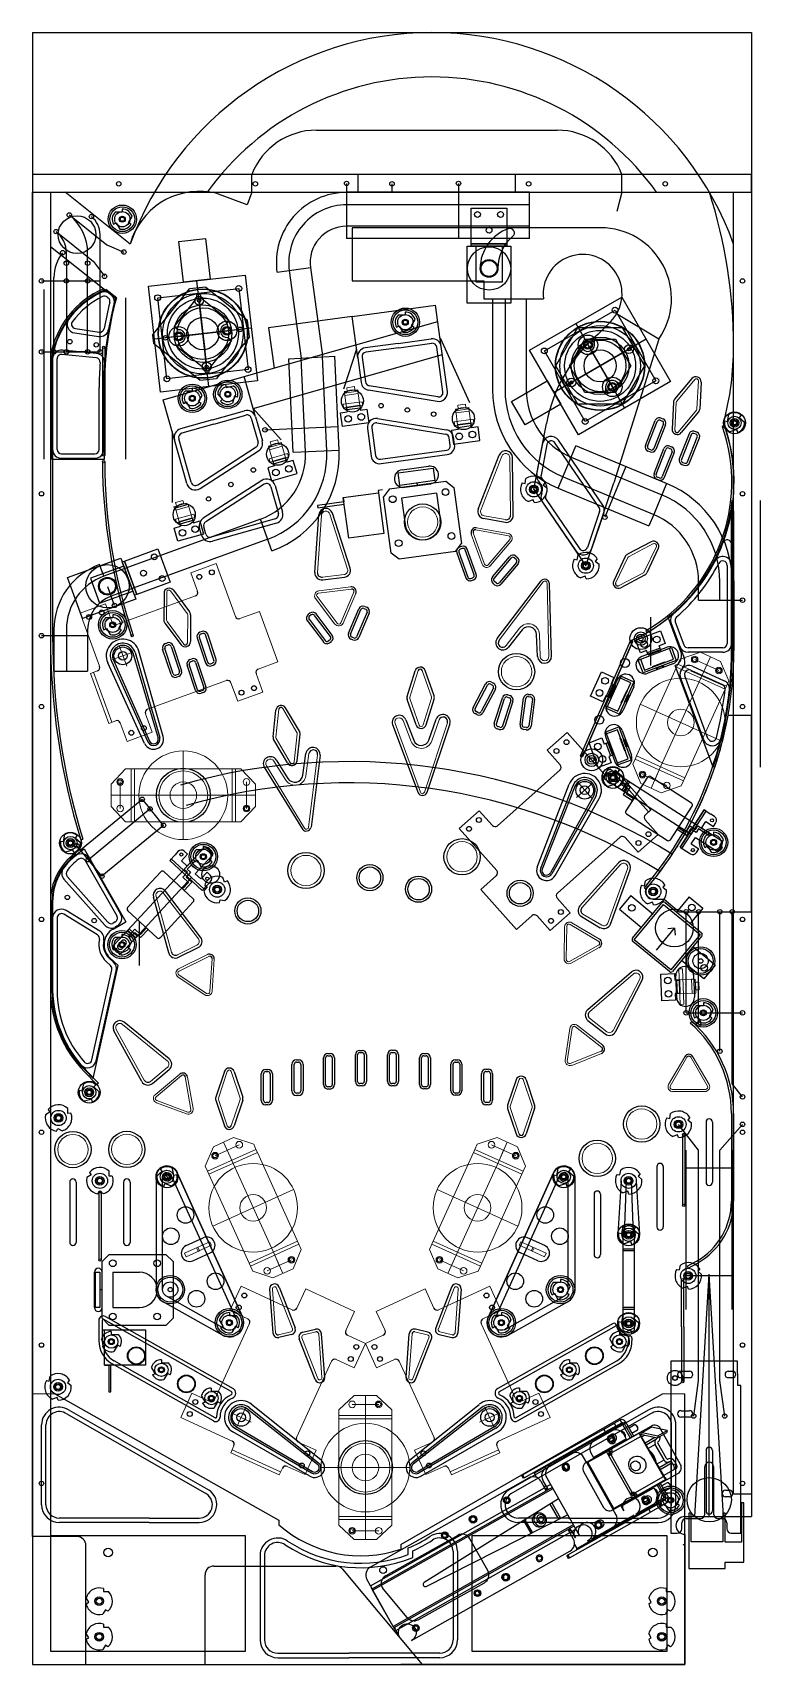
# Model space of a CAD drawing. Extents: x 0 to 20.5, y 0 to 46.
import ezdxf

# ---------------------------------------------------------------- set-up
doc = ezdxf.new("R2010")
doc.units = 0
doc.header["$LTSCALE"] = 4.25085
doc.header["$MEASUREMENT"] = 0
for name, color, linetype in [('1_250BIT_500DEP', 5, 'Continuous'), ('2_250BIT_250DEP', 3, 'Continuous'), ('3_250BIT_500TAB', 5, 'Continuous'), ('6_125BIT_500DEP', 5, 'Continuous'), ('7A_1250BALL', 5, 'Continuous'), ('8_250BIT_500OUTLINE', 5, 'Continuous'), ('Z0_BOTCOMP', 4, 'Continuous'), ('Z0_FLYWIRES', 47, 'Continuous'), ('Z0_PLASTICS', 37, 'Continuous'), ('Z0_RAMPS', 24, 'Continuous'), ('Z0_RUBBER', 2, 'Continuous'), ('Z0_SIDERAILS', 42, 'Continuous'), ('Z0_TOPCOMP', 6, 'Continuous'), ('Z0_WALLS', 42, 'Continuous'), ('Z0_WIREFORMS', 38, 'Continuous'), ('Z1_RAMPS_A', 24, 'Continuous'), ('Z1_RAMPS_B', 24, 'Continuous'), ('Z1_RAMPS_C', 24, 'Continuous'), ('Z1_RAMPS_D', 24, 'Continuous')]:
    doc.layers.add(name, color=color, linetype=linetype)

msp = doc.modelspace()

# ---------------------------------------------------------------- linework, layer by layer
at = {"layer": '1_250BIT_500DEP', "color": 5, "linetype": 'Continuous', "lineweight": 25}
for p, q in [((2.13, 38.517), (2.098, 38.543)), ((1.203, 37.656), (1.876, 37.557)), ((9.699, 34.997), (11.634, 34.681)), ((9.555, 34.857), (9.66, 34.081)), ((11.766, 34.368), (11.738, 34.575)), ((9.801, 33.974), (11.659, 34.227)), ((10.409, 33.678), (11.152, 33.78)), ((6.521, 33.271), (4.875, 32.206)), ((6.709, 33.2), (6.923, 32.447)), ((10.477, 33.183), (11.22, 33.284)), ((6.837, 32.293), (5.034, 31.78)), ((4.879, 31.866), (4.822, 32.067)), ((17.865, 28.671), (17.162, 28.41)), ((18.039, 28.203), (17.336, 27.941)), ((16.482, 27.77), (16.17, 27.088)), ((19.028, 26.104), (18.372, 27.865)), ((18.54, 28.022), (19.437, 27.617)), ((16.936, 27.562), (16.625, 26.88)), ((16.61, 26.329), (16.872, 25.627)), ((16.141, 26.155), (16.403, 25.452)), ((1.477, 22.661), (2.37, 21.099)), ((2.123, 20.922), (0.977, 22.215)), ((2.322, 20.928), (2.257, 20.886)), ((18.146, 18.788), (18.123, 19.413)), ((18.623, 19.432), (18.646, 18.807)), ((4.323, 11.807), (4.808, 12.026)), ((14.427, 11.807), (13.942, 12.026)), ((4.517, 11.38), (5.001, 11.599)), ((14.233, 11.38), (13.749, 11.599))]:
    msp.add_line(p, q, dxfattribs=at)
at = {"layer": '1_250BIT_500DEP', "color": 5, "linetype": 'Continuous', "lineweight": 5}
for p, q in [((12.629, 32.541), (13.218, 34.06)), ((13.463, 32.39), (13.443, 34.019)), ((8.03, 30.775), (8.143, 32.4)), ((8.872, 30.878), (8.37, 32.428)), ((13.324, 32.272), (12.718, 32.381)), ((8.163, 30.649), (8.773, 30.724)), ((15.478, 21.332), (16.564, 22.547)), ((16.206, 20.897), (16.76, 22.43)), ((3.91, 20.078), (3.477, 21.649)), ((4.67, 20.455), (3.682, 21.75)), ((15.506, 21.152), (16.034, 20.836)), ((4.077, 20.003), (4.629, 20.277)), ((15.69, 18.397), (16.924, 19.462)), ((16.356, 17.872), (17.104, 19.32)), ((3.794, 17.014), (2.531, 18.043)), ((15.694, 18.215), (16.177, 17.834)), ((3.144, 16.47), (2.356, 17.896)), ((3.323, 16.436), (3.795, 16.831))]:
    msp.add_line(p, q, dxfattribs=at)
at = {"layer": '1_250BIT_500DEP', "color": 5, "linetype": 'Continuous', "lineweight": 25}
for centre, radius in [((12.859, 39.352), 0.25), ((12.859, 39.352), 0.25), ((9.01, 35.616), 0.312), ((12.139, 35.12), 0.312), ((6.904, 34.114), 0.312), ((4.27, 32.41), 0.312), ((2.108, 30.394), 0.25), ((2.542, 28.431), 0.25), ((15.555, 24.643), 0.25), ((5.019, 22.27), 0.25), ((9.501, 22.177), 0.302), ((10.873, 21.853), 0.302), ((13.736, 21.738), 0.302), ((6.064, 21.24), 0.302), ((4.307, 12.668), 0.234), ((14.443, 12.668), 0.234), ((3.894, 12.068), 0.234), ((14.856, 12.068), 0.234), ((5.153, 10.799), 0.234), ((13.597, 10.799), 0.234), ((4.616, 10.306), 0.234), ((14.134, 10.306), 0.234), ((2.921, 8.701), 0.234), ((15.829, 8.701), 0.234), ((4.332, 7.905), 0.234), ((14.418, 7.905), 0.234), ((5.875, 6.963), 0.25), ((12.875, 6.963), 0.25)]:
    msp.add_circle(centre, radius, dxfattribs=at)
at = {"layer": '1_250BIT_500DEP', "color": 5, "linetype": 'Continuous', "lineweight": 5}
for centre, radius in [((10.989, 32.203), 0.428), ((13.634, 27.985), 0.428), ((4.245, 24.5), 0.689), ((12.099, 22.767), 0.428), ((7.702, 22.379), 0.428), ((9.501, 22.177), 0.302), ((10.873, 21.853), 0.302), ((13.736, 21.738), 0.302), ((6.064, 21.24), 0.302), ((17.161, 15.232), 0.428), ((1.135, 14.511), 0.428), ((2.654, 14.518), 0.428), ((15.908, 14.265), 0.428), ((9.375, 5.548), 0.689)]:
    msp.add_circle(centre, radius, dxfattribs=at)
at = {"layer": '1_250BIT_500DEP', "color": 5, "linetype": 'Continuous', "lineweight": 25}
for centre, radius, start, end in [((3.017, 36.437), 2.367, 116.3988, 143.2054), ((2.02, 38.445), 0.125, 51.5037, 116.3988), ((11.595, 36), 9.72, 165.7722, 170.1699), ((2.052, 38.42), 0.125, -14.2278, 51.5037), ((1.221, 37.78), 0.125, 143.2054, -98.3749), ((1.895, 37.681), 0.125, -98.3749, -9.8301), ((9.679, 34.873), 0.125, 80.737, -172.237), ((11.614, 34.558), 0.125, 7.763, 80.737), ((9.784, 34.098), 0.125, -172.237, -82.237), ((11.642, 34.351), 0.125, -82.237, 7.763), ((10.443, 33.431), 0.25, 97.763, -82.237), ((11.186, 33.532), 0.25, -82.237, 97.763), ((6.589, 33.166), 0.125, 15.8705, 122.8965), ((4.942, 32.101), 0.125, 122.8965, -164.1295), ((6.803, 32.413), 0.125, -74.1295, 15.8705), ((13.345, 32.389), 0.119, -100.2484, 0.7073), ((5, 31.9), 0.125, -164.1295, -74.1295), ((8.148, 30.767), 0.119, 176.0151, -83.0292), ((17.952, 28.437), 0.25, -69.5643, 110.4357), ((17.249, 28.175), 0.25, 110.4357, -69.5643), ((16.709, 27.666), 0.25, -24.5643, 155.4357), ((18.489, 27.909), 0.125, 65.6633, -159.5643), ((19.385, 27.503), 0.125, -6.1573, 65.6633), ((9.359, 28.585), 10.21, -13.983, -6.1573), ((16.397, 26.984), 0.25, 155.4357, -24.5643), ((16.375, 26.242), 0.25, 20.4357, -159.5643), ((19.145, 26.148), 0.125, -159.5643, -13.983), ((16.637, 25.539), 0.25, -159.5643, 20.4357), ((2.177, 21.5), 1.49, 126.3421, 144.2002), ((1.368, 22.599), 0.125, 29.7668, 126.3421), ((1.07, 22.298), 0.125, 144.2002, -138.4462), ((15.566, 21.253), 0.119, 138.207, -120.8373), ((2.217, 21.005), 0.125, -138.4462, -71.2869), ((2.262, 21.037), 0.125, -61.326, 29.7668), ((4.024, 20.109), 0.119, -164.5873, -63.6316), ((18.373, 19.422), 0.25, 2.1455, -177.8545), ((18.396, 18.798), 0.25, -177.8545, 2.1455), ((15.768, 18.308), 0.119, 130.7824, -128.2619), ((3.247, 16.527), 0.119, -151.0764, -50.1207), ((4.904, 11.812), 0.234, -65.6633, 114.3367), ((13.846, 11.812), 0.234, 65.6633, -114.3367), ((4.42, 11.593), 0.234, 114.3367, -65.6633), ((14.33, 11.593), 0.234, -114.3367, 65.6633)]:
    msp.add_arc(centre, radius, start, end, dxfattribs=at)
at = {"layer": '1_250BIT_500DEP', "color": 5, "linetype": 'Continuous', "lineweight": 5}
for centre, radius, start, end in [((13.327, 34.018), 0.117, 0.7073, 158.7962), ((8.259, 32.392), 0.117, 17.9262, 176.0151), ((12.739, 32.498), 0.119, 158.7962, -100.2484), ((8.759, 30.841), 0.119, -83.0292, 17.9262), ((16.651, 22.469), 0.117, -19.8819, 138.207), ((3.59, 21.68), 0.117, 37.3238, -164.5873), ((16.095, 20.938), 0.119, -120.8373, -19.8819), ((4.576, 20.383), 0.119, -63.6316, 37.3238), ((17, 19.373), 0.117, -27.3065, 130.7824), ((2.458, 17.952), 0.117, 50.8347, -151.0764), ((16.251, 17.927), 0.119, -128.2619, -27.3065), ((3.72, 16.922), 0.119, -50.1207, 50.8347)]:
    msp.add_arc(centre, radius, start, end, dxfattribs=at)
at = {"layer": '2_250BIT_250DEP', "color": 3, "linetype": 'Continuous', "lineweight": 25}
for p, q in [((2.208, 38.615), (2.176, 38.641)), ((1.185, 37.533), (1.858, 37.433)), ((10.302, 37.239), (11.231, 37.366)), ((0.563, 34.25), (0.563, 36.804)), ((1.8, 36.958), (0.837, 37.053)), ((9.159, 36.831), (9.254, 36.135)), ((10.302, 37.239), (9.373, 37.112)), ((11.685, 35.887), (11.513, 37.152)), ((2, 34.25), (2, 36)), ((11.397, 35.606), (9.462, 35.922)), ((18.577, 36.247), (18.089, 35.665)), ((18.836, 36.145), (18.795, 35.387)), ((18.057, 35.585), (18.018, 34.826)), ((5.069, 35.083), (4.168, 34.827)), ((5.069, 35.083), (5.971, 35.339)), ((6.28, 35.167), (6.472, 34.492)), ((9.719, 35.12), (11.654, 34.805)), ((17.268, 34.364), (17.542, 35.062)), ((17.704, 35.132), (17.762, 35.11)), ((18.764, 35.307), (18.277, 34.724)), ((4.345, 33.29), (3.995, 34.518)), ((9.431, 34.84), (9.537, 34.064)), ((11.89, 34.385), (11.862, 34.592)), ((16.062, 32.683), (14.819, 34.507)), ((17.833, 34.948), (17.558, 34.25)), ((18.495, 34.687), (18.22, 33.989)), ((18.511, 33.875), (18.786, 34.573)), ((18.715, 34.735), (18.657, 34.758)), ((4.721, 33.149), (6.367, 34.214)), ((9.818, 33.85), (11.676, 34.103)), ((12.555, 32.569), (13.145, 34.088)), ((14.367, 34.413), (14.201, 33.551)), ((17.396, 34.179), (17.338, 34.202)), ((17.508, 33.576), (17.782, 34.274)), ((18.073, 34.159), (17.798, 33.461)), ((17.944, 34.344), (18.002, 34.321)), ((0.813, 34), (1.75, 34)), ((13.542, 32.391), (13.522, 34.02)), ((18.291, 33.827), (18.349, 33.804)), ((6.453, 33.376), (4.807, 32.311)), ((6.829, 33.234), (7.044, 32.481)), ((17.636, 33.391), (17.578, 33.414)), ((14.363, 32.768), (15.305, 31.387)), ((7.951, 30.78), (8.064, 32.406)), ((8.947, 30.902), (8.445, 32.452)), ((13.31, 32.194), (12.704, 32.304)), ((16.092, 32.462), (15.748, 31.447)), ((4.759, 31.832), (4.702, 32.033)), ((6.871, 32.173), (5.068, 31.66)), ((11.951, 31.336), (12.205, 30.63)), ((12.085, 31.517), (12.026, 31.496)), ((12.499, 30.736), (12.245, 31.442)), ((17.428, 31.647), (16.756, 31.294)), ((17.629, 31.454), (17.303, 30.769)), ((12.954, 30.654), (13.438, 31.226)), ((13.677, 31.024), (13.192, 30.452)), ((13.614, 31.241), (13.662, 31.201)), ((16.696, 31.232), (16.371, 30.546)), ((19.694, 30.982), (19.694, 28.781)), ((8.172, 30.571), (8.783, 30.645)), ((12.365, 30.555), (12.424, 30.576)), ((13.016, 30.437), (12.968, 30.478)), ((13.086, 28.916), (14.324, 30.549)), ((14.621, 28.425), (14.561, 30.473)), ((17.244, 30.706), (16.572, 30.353)), ((3.701, 30.193), (3.699, 29.434)), ((3.966, 30.281), (4.42, 29.672)), ((4.447, 29.59), (4.444, 28.831)), ((7.813, 29.636), (7.763, 29.598)), ((8.44, 29.012), (7.988, 29.611)), ((8.899, 29.069), (9.192, 29.759)), ((9.48, 29.637), (9.186, 28.946)), ((9.356, 29.825), (9.414, 29.8)), ((3.726, 29.353), (4.18, 28.744)), ((4.774, 29.12), (4.715, 29.1)), ((5.167, 28.328), (4.932, 29.04)), ((7.739, 29.423), (8.191, 28.824)), ((13.789, 29.164), (13.409, 28.676)), ((14.225, 28.414), (14.2, 29.033)), ((17.991, 29.347), (18.234, 28.694)), ((3.899, 27.909), (3.663, 28.621)), ((3.743, 28.779), (3.802, 28.798)), ((3.96, 28.719), (4.195, 28.007)), ((4.635, 28.942), (4.871, 28.23)), ((8.366, 28.8), (8.416, 28.837)), ((9.022, 28.88), (8.965, 28.905)), ((19.444, 28.531), (18.468, 28.531)), ((4.587, 27.456), (4.352, 28.168)), ((4.431, 28.326), (4.491, 28.346)), ((4.649, 28.266), (4.884, 27.554)), ((5.029, 28.15), (5.088, 28.17)), ((18.592, 28.136), (19.488, 27.731)), ((4.116, 27.849), (4.057, 27.829)), ((10.552, 27.287), (10.78, 28.011)), ((11.311, 27.3), (11.058, 28.016)), ((12.411, 26.974), (12.761, 27.638)), ((12.929, 27.69), (12.985, 27.661)), ((18.91, 26.061), (18.254, 27.821)), ((4.805, 27.396), (4.745, 27.377)), ((10.806, 26.485), (10.554, 27.201)), ((11.085, 26.489), (11.313, 27.214)), ((13.037, 27.492), (12.688, 26.828)), ((13.005, 26.534), (13.234, 27.248)), ((13.532, 27.153), (13.303, 26.439)), ((13.391, 27.329), (13.451, 27.31)), ((13.733, 26.495), (13.834, 27.239)), ((13.974, 27.346), (14.036, 27.337)), ((14.143, 27.196), (14.042, 26.453)), ((6.773, 26.149), (6.855, 26.904)), ((7.515, 26.309), (7.127, 26.963)), ((12.519, 26.776), (12.464, 26.805)), ((7.45, 25.47), (7.533, 26.225)), ((10.142, 26.491), (10.858, 24.571)), ((10.514, 26.628), (10.736, 26.051)), ((11.754, 26.519), (11.106, 24.575)), ((11.167, 26.058), (11.37, 26.643)), ((13.146, 26.358), (13.086, 26.377)), ((13.901, 26.346), (13.84, 26.355)), ((7.178, 25.412), (6.791, 26.065)), ((6.864, 25.496), (7.194, 24.972)), ((7.616, 25.063), (7.701, 25.676)), ((8.102, 25.63), (7.844, 23.597)), ((6.526, 25.289), (7.601, 23.544)), ((1.585, 22.723), (2.479, 21.161)), ((15.419, 21.385), (16.505, 22.6)), ((2.03, 20.839), (0.883, 22.132)), ((16.28, 20.871), (16.834, 22.403)), ((3.834, 20.057), (3.401, 21.628)), ((4.733, 20.502), (3.745, 21.798)), ((1.891, 20.673), (0.943, 21.252)), ((0.563, 21.039), (0.563, 19.001)), ((2.386, 20.82), (2.313, 20.774)), ((15.465, 21.084), (15.994, 20.768)), ((2.16, 19.905), (2.279, 19.794)), ((4.112, 19.932), (4.664, 20.206)), ((1.79, 17.013), (2.354, 19.556)), ((15.639, 18.457), (16.872, 19.521)), ((16.426, 17.836), (17.174, 19.284)), ((3.844, 17.075), (2.581, 18.104)), ((15.645, 18.153), (16.129, 17.772)), ((3.074, 16.432), (2.286, 17.858)), ((7.431, 17.04), (7.493, 17.04)), ((8.192, 16.345), (8.192, 17.095)), ((8.317, 17.22), (8.38, 17.22)), ((8.505, 17.095), (8.505, 16.345)), ((9.092, 16.435), (9.092, 17.185)), ((9.217, 17.31), (9.28, 17.31)), ((9.405, 17.185), (9.405, 16.435)), ((9.997, 16.436), (9.997, 17.186)), ((10.122, 17.311), (10.184, 17.311)), ((10.309, 17.186), (10.309, 16.436)), ((10.897, 16.346), (10.897, 17.096)), ((11.022, 17.221), (11.084, 17.221)), ((11.209, 17.096), (11.209, 16.346)), ((11.909, 17.043), (11.971, 17.043)), ((3.374, 16.376), (3.846, 16.77)), ((5.401, 16.71), (5.16, 15.99)), ((5.679, 16.71), (5.919, 15.99)), ((6.442, 15.898), (6.442, 16.648)), ((6.567, 16.773), (6.629, 16.773)), ((6.754, 16.648), (6.754, 15.898)), ((7.306, 16.165), (7.306, 16.915)), ((7.618, 16.915), (7.618, 16.165)), ((11.784, 16.168), (11.784, 16.918)), ((12.096, 16.918), (12.096, 16.168)), ((12.648, 15.902), (12.648, 16.652)), ((12.773, 16.777), (12.836, 16.777)), ((12.961, 16.652), (12.961, 15.902)), ((8.38, 16.22), (8.317, 16.22)), ((9.28, 16.31), (9.217, 16.31)), ((10.184, 16.311), (10.122, 16.311)), ((11.084, 16.221), (11.022, 16.221)), ((13.625, 16.482), (13.384, 15.761)), ((13.903, 16.482), (14.143, 15.761)), ((5.16, 15.904), (5.401, 15.184)), ((5.919, 15.904), (5.679, 15.184)), ((6.629, 15.773), (6.567, 15.773)), ((7.493, 16.04), (7.431, 16.04)), ((11.971, 16.043), (11.909, 16.043)), ((12.836, 15.777), (12.773, 15.777)), ((13.384, 15.675), (13.625, 14.955)), ((14.143, 15.675), (13.903, 14.955)), ((6.945, 10.636), (7.393, 9.486)), ((11.805, 10.636), (11.357, 9.486)), ((6.677, 10.576), (6.767, 9.344)), ((12.073, 10.576), (11.983, 9.344)), ((7.292, 9.296), (6.94, 9.216)), ((7.613, 9.368), (7.966, 9.448)), ((8.229, 8.088), (8.138, 9.32)), ((10.521, 8.088), (10.612, 9.32)), ((11.137, 9.368), (10.784, 9.448)), ((11.458, 9.296), (11.81, 9.216)), ((7.96, 8.028), (7.512, 9.178)), ((10.79, 8.028), (11.238, 9.178))]:
    msp.add_line(p, q, dxfattribs=at)
at = {"layer": '2_250BIT_250DEP', "color": 3, "linetype": 'Continuous', "lineweight": 5}
for p, q in [((12.665, 31.013), (12.359, 31.864)), ((12.51, 32.042), (13.4, 31.882)), ((13.479, 31.662), (12.895, 30.972)), ((8.962, 30.373), (8.064, 30.264)), ((7.973, 30.049), (8.516, 29.326)), ((8.749, 29.355), (9.102, 30.186)), ((14.987, 20.794), (14.974, 19.89)), ((15.968, 20.444), (15.192, 20.908)), ((4.923, 20.009), (4.112, 19.607)), ((5.06, 18.977), (5.117, 19.879)), ((15.175, 19.77), (15.965, 20.21)), ((4.097, 19.374), (4.85, 18.873)), ((16.061, 17.453), (15.352, 18.013)), ((15.134, 17.927), (15.004, 17.032)), ((15.188, 16.887), (16.028, 17.222)), ((18.372, 17.131), (17.92, 16.348)), ((19.058, 16.348), (18.606, 17.131)), ((4.144, 16.639), (3.45, 16.059)), ((4.518, 15.668), (4.364, 16.558)), ((18.037, 16.145), (18.941, 16.146)), ((3.49, 15.829), (4.339, 15.518))]:
    msp.add_line(p, q, dxfattribs=at)
at = {"layer": '2_250BIT_250DEP', "color": 3, "linetype": 'Continuous', "lineweight": 25}
for centre, radius in [((10.989, 32.203), 0.511), ((13.634, 27.985), 0.511), ((4.245, 24.5), 0.76), ((12.099, 22.767), 0.511), ((7.702, 22.379), 0.511), ((9.501, 22.177), 0.369), ((10.873, 21.853), 0.369), ((13.736, 21.738), 0.369), ((6.064, 21.24), 0.369), ((17.161, 15.232), 0.511), ((1.135, 14.511), 0.511), ((2.654, 14.518), 0.511), ((15.908, 14.265), 0.511), ((9.375, 5.548), 0.76)]:
    msp.add_circle(centre, radius, dxfattribs=at)
for centre, radius, start, end in [((3.017, 36.437), 2.492, 116.3988, 143.2054), ((2.02, 38.445), 0.25, 51.5037, 116.3988), ((11.595, 36), 9.595, 165.7722, 170.1699), ((2.052, 38.42), 0.25, -14.2278, 51.5037), ((1.221, 37.78), 0.25, 143.2054, -98.3749), ((1.895, 37.681), 0.25, -98.3749, -9.8301), ((11.265, 37.118), 0.25, 7.763, 97.763), ((0.813, 36.804), 0.25, 84.4123, 179.9999), ((1.776, 36.709), 0.25, -4.1325, 84.4123), ((9.407, 36.865), 0.25, 97.763, -172.237), ((11.595, 36), 9.595, 175.8675, -179.9998), ((9.502, 36.169), 0.25, -172.237, -99.263), ((11.437, 35.853), 0.25, -99.263, 7.763), ((18.689, 36.153), 0.147, -3.051, 140.0333), ((18.193, 35.577), 0.136, 140.0905, 176.9589), ((6.039, 35.099), 0.25, 15.8705, 105.8705), ((9.679, 34.873), 0.25, 80.737, -172.237), ((17.659, 35.016), 0.125, 68.5255, 158.5255), ((17.717, 34.993), 0.125, -21.4745, 68.5255), ((18.659, 35.394), 0.136, -39.9094, -3.0396), ((4.236, 34.586), 0.25, 105.8705, -164.1295), ((11.614, 34.558), 0.25, 7.763, 80.737), ((14.612, 34.366), 0.25, 34.2792, 169.1393), ((18.164, 34.818), 0.147, 177.0177, -39.898), ((18.611, 34.641), 0.125, 68.5255, 158.5255), ((18.669, 34.619), 0.125, -21.4745, 68.5255), ((0.813, 34.25), 0.25, 179.9999, -90.0001), ((1.75, 34.25), 0.25, -90.0001, -0.001), ((6.231, 34.423), 0.25, -57.1035, 15.8705), ((9.784, 34.098), 0.25, -172.237, -82.237), ((11.642, 34.351), 0.25, -82.237, 7.763), ((13.327, 34.018), 0.195, 0.7073, 158.7962), ((17.384, 34.318), 0.125, 158.5255, -111.4745), ((17.442, 34.295), 0.125, -111.4745, -21.4745), ((17.898, 34.228), 0.125, 68.5255, 158.5255), ((17.957, 34.205), 0.125, -21.4745, 68.5255), ((18.337, 33.943), 0.125, 158.5255, -111.4745), ((18.395, 33.921), 0.125, -111.4745, -21.4745), ((4.585, 33.358), 0.25, -164.1295, -57.1035), ((6.589, 33.166), 0.25, 15.8705, 122.8965), ((14.447, 33.504), 0.25, 169.1393, -130.8607), ((14.12, 33.125), 0.25, -25.7208, 49.1393), ((17.624, 33.53), 0.125, 158.5255, -111.4745), ((17.682, 33.507), 0.125, -111.4745, -21.4745), ((14.57, 32.909), 0.25, 154.2792, -145.7208), ((15.856, 32.542), 0.25, -18.7449, 34.2792), ((4.942, 32.101), 0.25, 122.8965, -164.1295), ((6.803, 32.413), 0.25, -74.1295, 15.8705), ((8.259, 32.392), 0.195, 17.9262, 176.0151), ((12.739, 32.498), 0.197, 158.7962, -100.2484), ((13.345, 32.389), 0.197, -100.2484, 0.7073), ((5, 31.9), 0.25, -164.1295, -74.1295), ((12.486, 31.909), 0.135, 79.8229, -160.2809), ((12.068, 31.378), 0.125, 109.8118, -160.1882), ((12.127, 31.399), 0.125, 19.8118, 109.8118), ((15.511, 31.528), 0.25, -145.7208, -18.7449), ((16.819, 31.174), 0.136, 117.7356, 154.604), ((17.496, 31.517), 0.147, -25.4059, 117.6784), ((8.759, 30.841), 0.197, -83.0292, 17.9262), ((13.534, 31.146), 0.125, 49.7466, 139.7466), ((13.581, 31.105), 0.125, -40.2534, 49.7466), ((14.866, 33.331), 4.895, -49.2402, -27.1677), ((19.444, 30.982), 0.25, 0, 152.8323), ((8.148, 30.767), 0.197, 176.0151, -83.0292), ((8.978, 30.239), 0.135, -22.9967, 96.8995), ((12.322, 30.672), 0.125, -160.1882, -70.1882), ((12.381, 30.694), 0.125, -70.1882, 19.8118), ((13.049, 30.573), 0.125, 139.7466, -130.2534), ((13.097, 30.533), 0.125, -130.2534, -40.2534), ((14.334, 30.541), 0.012, 135.6526, 142.8113), ((14.424, 30.453), 0.138, 8.9372, 135.6526), ((14.549, 30.473), 0.012, 1.6803, 8.8401), ((16.504, 30.483), 0.147, 154.6628, -62.2529), ((17.18, 30.827), 0.136, -62.2643, -25.3945), ((3.848, 30.193), 0.147, 36.7585, 179.8428), ((4.311, 29.591), 0.136, -0.167, 36.7013), ((7.839, 29.498), 0.125, 127.0307, -142.9693), ((7.889, 29.536), 0.125, 37.0307, 127.0307), ((9.307, 29.71), 0.125, 66.9654, 156.9654), ((9.365, 29.685), 0.125, -23.0346, 66.9654), ((18.225, 29.434), 0.25, 130.7598, -159.5643), ((3.835, 29.434), 0.136, 179.8314, -143.2988), ((4.754, 28.981), 0.125, 108.2912, -161.7088), ((4.813, 29.001), 0.125, 18.2912, 108.2912), ((8.34, 28.937), 0.125, -52.9693, 37.0307), ((9.014, 29.02), 0.125, 156.9654, -113.0346), ((13.969, 29.02), 0.231, 3.1884, 141.276), ((3.782, 28.66), 0.125, 108.2912, -161.7088), ((3.841, 28.68), 0.125, 18.2912, 108.2912), ((4.298, 28.831), 0.147, -143.3102, -0.2259), ((8.29, 28.899), 0.125, -142.9693, -52.9693), ((9.071, 28.995), 0.125, -113.0346, -23.0346), ((13.25, 28.8), 0.202, 144.7667, -37.8712), ((13.095, 28.909), 0.012, 142.8113, 144.7667), ((18.468, 28.781), 0.25, -159.5643, -90), ((19.444, 28.781), 0.25, -90, 0), ((4.471, 28.208), 0.125, 108.2912, -161.7088), ((4.53, 28.227), 0.125, 18.2912, 108.2912), ((4.989, 28.269), 0.125, -161.7088, -71.7088), ((5.049, 28.289), 0.125, -71.7088, 18.2912), ((10.92, 27.967), 0.147, 19.4986, 162.5829), ((14.423, 28.422), 0.198, -177.6677, 0.5769), ((14.609, 28.424), 0.012, 0.5877, 1.6803), ((18.489, 27.909), 0.25, 65.6633, -159.5643), ((4.017, 27.948), 0.125, -161.7088, -71.7088), ((4.077, 27.967), 0.125, -71.7088, 18.2912), ((12.871, 27.579), 0.125, 62.2475, 152.2475), ((12.926, 27.55), 0.125, -27.7525, 62.2475), ((19.385, 27.503), 0.25, -6.1573, 65.6633), ((4.706, 27.495), 0.125, -161.7088, -71.7088), ((4.765, 27.515), 0.125, -71.7088, 18.2912), ((10.682, 27.246), 0.136, 162.5715, -160.5587), ((11.183, 27.255), 0.136, -17.4286, 19.4397), ((13.353, 27.21), 0.125, 72.2475, 162.2475), ((13.413, 27.191), 0.125, -17.7525, 72.2475), ((13.958, 27.222), 0.125, 82.2475, 172.2475), ((14.019, 27.213), 0.125, -7.7525, 82.2475), ((9.359, 28.585), 10.335, -13.983, -6.1573), ((7.001, 26.888), 0.147, 30.6909, 173.7752), ((10.329, 26.557), 0.198, 21.0911, -160.6643), ((11.56, 26.577), 0.202, -16.4745, 160.8877), ((12.522, 26.916), 0.125, 152.2475, -117.7525), ((12.577, 26.887), 0.125, -117.7525, -27.7525), ((7.398, 26.24), 0.136, -6.2363, 30.6321), ((10.153, 26.495), 0.012, -160.6534, -159.5609), ((10.945, 26.533), 0.147, -160.5701, -17.4858), ((11.742, 26.523), 0.012, -18.4298, -16.4745), ((13.124, 26.496), 0.125, 162.2475, -107.7525), ((13.184, 26.477), 0.125, -107.7525, -17.7525), ((13.856, 26.479), 0.125, 172.2475, -97.7525), ((13.918, 26.47), 0.125, -97.7525, -7.7525), ((6.908, 26.134), 0.136, 173.7638, -149.3664), ((7.901, 25.649), 0.202, -5.2822, 172.08), ((10.95, 26.137), 0.231, -158.0527, -19.9652), ((19.145, 26.148), 0.25, -159.5643, -13.983), ((6.697, 25.39), 0.198, 32.2835, -149.472), ((7.304, 25.486), 0.147, -149.3778, -6.2935), ((8.09, 25.631), 0.012, -7.2375, -5.2822), ((6.536, 25.295), 0.012, -149.4611, -148.3686), ((7.388, 25.099), 0.231, -146.8604, -8.7729), ((10.981, 24.633), 0.138, -152.3039, -25.5886), ((10.869, 24.575), 0.012, -159.5609, -152.401), ((11.095, 24.579), 0.012, -25.5886, -18.4298), ((7.611, 23.551), 0.012, -148.3686, -141.2087), ((7.709, 23.63), 0.138, -141.1116, -14.3963), ((7.832, 23.598), 0.012, -14.3963, -7.2375), ((2.177, 21.5), 1.615, 126.3421, 144.2002), ((1.368, 22.599), 0.25, 29.7668, 126.3421), ((16.651, 22.469), 0.195, -19.8819, 138.207), ((1.07, 22.298), 0.25, 144.2002, -138.4462), ((3.59, 21.68), 0.195, 37.3238, -164.5873), ((0.813, 21.039), 0.25, 58.5503, 179.999), ((2.262, 21.037), 0.25, -60.2332, 29.7668), ((15.566, 21.253), 0.197, 138.207, -120.8373), ((2.217, 21.005), 0.25, -138.4462, -67.2653), ((16.095, 20.938), 0.197, -120.8373, -19.8819), ((1.76, 20.459), 0.25, -12.6306, 58.5503), ((2.516, 20.29), 0.525, 167.3694, -132.7868), ((4.576, 20.383), 0.197, -63.6316, 37.3238), ((15.899, 20.328), 0.135, -60.8048, 59.0915), ((2.11, 19.61), 0.25, -12.4971, 47.2132), ((4.024, 20.109), 0.197, -164.5874, -63.6316), ((4.982, 19.888), 0.135, -3.5991, 116.2971), ((17, 19.373), 0.195, -27.3065, 130.7824), ((3.729, 19.001), 3.166, 180, -138.4656), ((15.768, 18.308), 0.197, 130.7824, -128.2619), ((2.458, 17.952), 0.195, 50.8347, -151.0764), ((16.251, 17.927), 0.197, -128.2619, -27.3065), ((3.72, 16.922), 0.197, -50.1207, 50.8347), ((7.431, 16.915), 0.125, 90, 180), ((7.493, 16.915), 0.125, 0, 90), ((8.317, 17.095), 0.125, 90, 180), ((8.38, 17.095), 0.125, 0, 90), ((9.217, 17.185), 0.125, 90, 180), ((9.28, 17.185), 0.125, 0, 90), ((10.122, 17.186), 0.125, 90, 180), ((10.184, 17.186), 0.125, 0, 90), ((11.022, 17.096), 0.125, 90, 180), ((11.084, 17.096), 0.125, 0, 90), ((11.909, 16.918), 0.125, 90, 180), ((11.971, 16.918), 0.125, 0, 90), ((15.978, 17.347), 0.135, -68.2294, 51.6669), ((18.489, 17.063), 0.135, 30.0548, 149.9511), ((1.546, 17.067), 0.25, -138.4656, -12.4971), ((4.23, 16.535), 0.135, 9.9118, 129.808), ((5.54, 16.664), 0.147, 18.4243, 161.5086), ((6.567, 16.648), 0.125, 90, 180), ((6.629, 16.648), 0.125, 0, 90), ((12.773, 16.652), 0.125, 90, 180), ((12.836, 16.652), 0.125, 0, 90), ((13.764, 16.435), 0.147, 18.4243, 161.5086), ((3.247, 16.527), 0.197, -151.0764, -50.1207), ((7.431, 16.165), 0.125, 180, -90), ((7.493, 16.165), 0.125, -90, 0), ((8.317, 16.345), 0.125, 180, -90), ((8.38, 16.345), 0.125, -90, 0), ((9.217, 16.435), 0.125, 180, -90), ((9.28, 16.435), 0.125, -90, 0), ((10.122, 16.436), 0.125, 180, -90), ((10.184, 16.436), 0.125, -90, 0), ((11.022, 16.346), 0.125, 180, -90), ((11.084, 16.346), 0.125, -90, 0), ((11.909, 16.168), 0.125, 180, -90), ((11.971, 16.168), 0.125, -90, 0), ((5.289, 15.947), 0.136, 161.5658, -161.5659), ((5.79, 15.947), 0.136, -18.4341, 18.4357), ((6.567, 15.898), 0.125, 180, -90), ((6.629, 15.898), 0.125, -90, 0), ((12.773, 15.902), 0.125, 180, -90), ((12.836, 15.902), 0.125, -90, 0), ((13.513, 15.718), 0.136, 161.5658, -161.5659), ((14.014, 15.718), 0.136, -18.4341, 18.4357), ((5.54, 15.23), 0.147, -161.507, -18.4227), ((13.764, 15.001), 0.147, -161.507, -18.4227), ((6.816, 10.586), 0.139, 21.2541, -175.81), ((11.934, 10.586), 0.139, -4.19, 158.7459), ((6.909, 9.355), 0.142, -175.81, -77.278), ((7.261, 9.434), 0.142, -77.278, 21.254), ((7.645, 9.23), 0.142, 102.722, -158.746), ((7.997, 9.309), 0.142, 4.19, 102.722), ((10.753, 9.309), 0.142, 77.278, 175.81), ((11.105, 9.23), 0.142, -21.254, 77.278), ((11.489, 9.434), 0.142, 158.746, -102.722), ((11.841, 9.355), 0.142, -102.722, -4.19), ((8.09, 8.078), 0.139, -158.7459, 4.19), ((10.66, 8.078), 0.139, 175.81, -21.2541)]:
    msp.add_arc(centre, radius, start, end, dxfattribs=at)
at = {"layer": '2_250BIT_250DEP', "color": 3, "linetype": 'Continuous', "lineweight": 5, "extrusion": (0, 0, -1)}
for centre, major_axis, start_param, end_param in [((13.376, 31.749), (0.133, -0.024), 4.712389, 6.807358), ((12.792, 31.059), (0.103, -0.087), 0, 2.094108)]:
    msp.add_ellipse(centre, major_axis=major_axis, ratio=1, start_param=start_param, end_param=end_param, dxfattribs=at)
at = {"layer": '2_250BIT_250DEP', "color": 3, "linetype": 'Continuous', "lineweight": 5}
for centre, major_axis, start_param, end_param in [((8.08, 30.13), (-0.134, -0.016), 4.712389, 6.807358), ((8.624, 29.408), (-0.108, -0.081), 0, 2.094108), ((15.123, 20.792), (-0.116, 0.069), 4.712389, 6.807358), ((15.109, 19.888), (-0.135, 0.002), 0, 2.094108), ((4.172, 19.486), (-0.121, -0.06), 4.712389, 6.807358), ((4.925, 18.986), (-0.075, -0.112), 0, 2.094108), ((15.268, 17.908), (-0.106, 0.084), 4.712389, 6.807358), ((15.138, 17.013), (-0.134, 0.019), 0, 2.094108), ((18.037, 16.28), (-0.068, -0.117), 4.712389, 6.807358), ((18.941, 16.281), (0, -0.135), 0, 2.094108), ((3.536, 15.956), (-0.104, -0.087), 4.712389, 6.807358), ((4.385, 15.645), (-0.046, -0.127), 0, 2.094108)]:
    msp.add_ellipse(centre, major_axis=major_axis, ratio=1, start_param=start_param, end_param=end_param, dxfattribs=at)
at = {"layer": '3_250BIT_500TAB', "color": 5, "linetype": 'Continuous', "lineweight": 25}
for p, q in [((0.688, 34.25), (0.688, 36.804)), ((1.788, 36.834), (0.825, 36.928)), ((9.283, 36.848), (9.378, 36.152)), ((10.319, 37.115), (9.39, 36.988)), ((10.319, 37.115), (11.248, 37.242)), ((11.561, 35.87), (11.389, 37.135)), ((1.875, 34.25), (1.875, 36)), ((11.417, 35.73), (9.482, 36.045)), ((5.104, 34.963), (4.202, 34.706)), ((5.104, 34.963), (6.005, 35.219)), ((6.16, 35.133), (6.352, 34.458)), ((4.465, 33.324), (4.116, 34.552)), ((0.813, 34.125), (1.75, 34.125)), ((4.653, 33.253), (6.299, 34.319)), ((14.489, 34.39), (14.324, 33.527)), ((15.959, 32.612), (14.715, 34.436)), ((14.467, 32.838), (15.408, 31.457)), ((15.974, 32.502), (15.63, 31.487)), ((19.569, 30.982), (19.569, 28.781)), ((18.108, 29.39), (18.351, 28.737)), ((19.444, 28.656), (18.468, 28.656)), ((16.904, 20.468), (17.73, 21.465)), ((17.818, 21.474), (18.846, 20.622)), ((0.688, 21.039), (0.688, 19.001)), ((1.825, 20.566), (0.878, 21.146)), ((17.941, 19.528), (16.912, 20.38)), ((18.855, 20.534), (18.029, 19.537)), ((2.075, 19.813), (2.195, 19.702)), ((1.668, 17.04), (2.232, 19.583)), ((17.435, 6.716), (15.597, 5.689)), ((18.253, 5.637), (17.69, 6.644)), ((15.525, 5.433), (16.088, 4.426)), ((16.343, 4.354), (18.181, 5.381)), ((11.981, 3.636), (9.947, 2.498)), ((12.823, 2.643), (12.322, 3.54)), ((10.861, 1.26), (12.727, 2.303)), ((9.877, 2.12), (10.547, 1.318))]:
    msp.add_line(p, q, dxfattribs=at)
for centre in [(4.796, 37.515), (15.989, 36.606)]:
    msp.add_circle(centre, 1.26, dxfattribs=at)
for centre, radius, start, end in [((0.813, 36.804), 0.125, 84.4123, 179.9999), ((1.776, 36.709), 0.125, -4.1325, 84.4123), ((9.407, 36.865), 0.125, 97.763, -172.237), ((11.265, 37.118), 0.125, 7.763, 97.763), ((11.595, 36), 9.72, 175.8675, -179.9998), ((9.502, 36.169), 0.125, -172.237, -99.263), ((11.437, 35.853), 0.125, -99.263, 7.763), ((6.039, 35.099), 0.125, 15.8705, 105.8705), ((4.236, 34.586), 0.125, 105.8705, -164.1295), ((0.813, 34.25), 0.125, 179.9999, -90.0001), ((1.75, 34.25), 0.125, -90.0001, -0.001), ((6.231, 34.423), 0.125, -57.1035, 15.8705), ((14.612, 34.366), 0.125, 34.2792, 169.1393), ((4.585, 33.358), 0.125, -164.1295, -57.1035), ((14.447, 33.504), 0.125, 169.1393, -130.8607), ((14.12, 33.125), 0.375, -25.7208, 49.1393), ((14.57, 32.909), 0.125, 154.2792, -145.7208), ((15.856, 32.542), 0.125, -18.7449, 34.2792), ((15.511, 31.528), 0.125, -145.7208, -18.7449), ((14.866, 33.331), 5.02, -49.2402, -27.1677), ((19.444, 30.982), 0.125, 0, 152.8323), ((18.225, 29.434), 0.125, 130.7598, -159.5643), ((18.468, 28.781), 0.125, -159.5643, -90), ((19.444, 28.781), 0.125, -90, 0), ((0.813, 21.039), 0.125, 58.5503, 179.999), ((17.778, 21.426), 0.0625, 50.3648, 140.3648), ((1.76, 20.459), 0.125, -12.6306, 58.5503), ((2.516, 20.29), 0.65, 167.3694, -132.7868), ((16.952, 20.428), 0.0625, 140.3648, -129.6352), ((18.806, 20.574), 0.0625, -39.6352, 50.3648), ((2.11, 19.61), 0.125, -12.4971, 47.2132), ((17.98, 19.577), 0.0625, -129.6352, -39.6352), ((3.729, 19.001), 3.041, 180, -138.4656), ((1.546, 17.067), 0.125, -138.4656, -12.4971), ((17.526, 6.552), 0.188, 29.2093, 119.2093), ((15.689, 5.525), 0.188, 119.2093, -150.7907), ((18.089, 5.545), 0.188, -60.7907, 29.2093), ((16.252, 4.518), 0.188, -150.7907, -60.7907), ((12.103, 3.418), 0.25, 29.2092, 119.2092), ((10.069, 2.28), 0.25, 119.2092, -140.1104), ((12.605, 2.521), 0.25, -60.7908, 29.2092), ((10.739, 1.478), 0.25, -140.1104, -60.7908)]:
    msp.add_arc(centre, radius, start, end, dxfattribs=at)
at = {"layer": '6_125BIT_500DEP', "color": 5, "linetype": 'Continuous', "lineweight": 5}
for p, q in [((18.656, 36.222), (18.148, 35.615)), ((18.76, 36.181), (18.718, 35.391)), ((18.134, 35.58), (18.093, 34.79)), ((18.705, 35.356), (18.197, 34.749)), ((12.73, 31.019), (12.413, 31.901)), ((12.483, 31.983), (13.405, 31.817)), ((13.442, 31.715), (12.836, 31)), ((17.492, 31.594), (16.791, 31.226)), ((17.573, 31.516), (17.234, 30.802)), ((16.766, 31.199), (16.427, 30.484)), ((13.143, 28.869), (14.384, 30.517)), ((14.547, 28.419), (14.494, 30.481)), ((17.208, 30.775), (16.508, 30.406)), ((3.779, 30.225), (3.776, 29.434)), ((3.885, 30.26), (4.358, 29.626)), ((8.013, 30.1), (8.577, 29.351)), ((8.986, 30.313), (8.055, 30.199)), ((8.684, 29.364), (9.051, 30.226)), ((4.37, 29.591), (4.367, 28.799)), ((3.788, 29.399), (4.261, 28.764)), ((13.722, 29.215), (13.338, 28.72)), ((14.301, 28.412), (14.277, 29.038)), ((10.626, 27.263), (10.863, 28.018)), ((11.239, 27.274), (10.975, 28.02)), ((10.89, 26.48), (10.626, 27.226)), ((11.002, 26.482), (11.239, 27.237)), ((6.849, 26.141), (6.935, 26.927)), ((7.448, 26.27), (7.045, 26.951)), ((7.37, 25.447), (7.456, 26.234)), ((10.21, 26.52), (10.924, 24.584)), ((10.441, 26.606), (10.665, 26.021)), ((11.685, 26.545), (11.039, 24.586)), ((11.248, 26.031), (11.451, 26.624)), ((7.26, 25.423), (6.857, 26.104)), ((6.588, 25.331), (7.663, 23.571)), ((6.797, 25.46), (7.13, 24.93)), ((7.7, 25.053), (7.785, 25.674)), ((8.029, 25.642), (7.776, 23.595)), ((15.051, 20.809), (15.037, 19.872)), ((15.95, 20.381), (15.145, 20.862)), ((15.13, 19.816), (15.948, 20.273)), ((4.965, 19.959), (4.125, 19.544)), ((4.996, 18.964), (5.055, 19.899)), ((4.118, 19.435), (4.899, 18.916)), ((16.035, 17.393), (15.299, 17.974)), ((15.199, 17.934), (15.064, 17.006)), ((15.149, 16.939), (16.02, 17.286)), ((18.435, 17.114), (17.966, 16.302)), ((19.012, 16.302), (18.543, 17.114)), ((4.197, 16.601), (3.477, 16)), ((4.459, 15.641), (4.299, 16.564)), ((5.484, 16.716), (5.233, 15.966)), ((5.596, 16.716), (5.846, 15.966)), ((13.708, 16.488), (13.457, 15.737)), ((13.82, 16.488), (14.07, 15.737)), ((18.021, 16.208), (18.958, 16.209)), ((3.496, 15.894), (4.376, 15.571)), ((5.233, 15.928), (5.484, 15.178)), ((5.846, 15.928), (5.596, 15.178)), ((13.457, 15.7), (13.708, 14.949)), ((14.07, 15.7), (13.82, 14.949)), ((6.756, 10.581), (6.846, 9.35)), ((6.872, 10.608), (7.319, 9.457)), ((11.878, 10.608), (11.431, 9.457)), ((11.994, 10.581), (11.904, 9.35)), ((7.275, 9.373), (6.923, 9.293)), ((8.034, 8.056), (7.586, 9.207)), ((7.631, 9.291), (7.983, 9.371)), ((8.15, 8.083), (8.06, 9.314)), ((10.6, 8.083), (10.69, 9.314)), ((10.716, 8.056), (11.164, 9.207)), ((11.119, 9.291), (10.767, 9.371)), ((11.475, 9.373), (11.827, 9.293))]:
    msp.add_line(p, q, dxfattribs=at)
at = {"layer": '6_125BIT_500DEP', "color": 5, "linetype": 'Continuous', "lineweight": 25}
for p, q in [((17.326, 34.341), (17.6, 35.039)), ((17.775, 34.97), (17.5, 34.272)), ((17.681, 35.074), (17.74, 35.051)), ((18.553, 34.664), (18.278, 33.966)), ((18.453, 33.898), (18.727, 34.596)), ((18.692, 34.677), (18.634, 34.7)), ((17.419, 34.237), (17.361, 34.26)), ((17.566, 33.553), (17.84, 34.251)), ((18.015, 34.182), (17.74, 33.484)), ((17.921, 34.286), (17.979, 34.263)), ((18.314, 33.885), (18.372, 33.862)), ((17.659, 33.449), (17.601, 33.472)), ((12.009, 31.357), (12.264, 30.651)), ((12.106, 31.458), (12.047, 31.437)), ((12.44, 30.715), (12.186, 31.42)), ((13.001, 30.614), (13.486, 31.186)), ((13.629, 31.065), (13.144, 30.492)), ((13.574, 31.193), (13.622, 31.153)), ((12.344, 30.614), (12.402, 30.635)), ((13.056, 30.485), (13.009, 30.526)), ((7.789, 29.461), (8.24, 28.862)), ((7.851, 29.586), (7.801, 29.548)), ((8.39, 28.975), (7.938, 29.573)), ((8.956, 29.044), (9.25, 29.734)), ((9.422, 29.661), (9.129, 28.971)), ((9.332, 29.767), (9.389, 29.743)), ((4.794, 29.06), (4.734, 29.041)), ((5.108, 28.308), (4.873, 29.02)), ((3.958, 27.928), (3.723, 28.64)), ((3.762, 28.719), (3.822, 28.739)), ((3.901, 28.699), (4.136, 27.987)), ((4.695, 28.962), (4.93, 28.249)), ((8.328, 28.85), (8.378, 28.887)), ((9.047, 28.938), (8.989, 28.962)), ((4.647, 27.476), (4.411, 28.188)), ((4.451, 28.267), (4.51, 28.287)), ((4.589, 28.247), (4.825, 27.535)), ((5.009, 28.21), (5.068, 28.229)), ((4.096, 27.908), (4.037, 27.888)), ((12.467, 26.945), (12.816, 27.609)), ((12.9, 27.635), (12.956, 27.606)), ((4.785, 27.456), (4.726, 27.436)), ((12.982, 27.521), (12.633, 26.858)), ((13.065, 26.515), (13.293, 27.229)), ((13.472, 27.172), (13.243, 26.458)), ((13.372, 27.27), (13.432, 27.251)), ((13.794, 26.487), (13.896, 27.23)), ((13.966, 27.284), (14.028, 27.275)), ((14.081, 27.205), (13.98, 26.462)), ((12.548, 26.831), (12.493, 26.86)), ((13.165, 26.417), (13.105, 26.436)), ((13.91, 26.408), (13.848, 26.417)), ((8.255, 16.345), (8.255, 17.095)), ((8.317, 17.157), (8.38, 17.157)), ((8.442, 17.095), (8.442, 16.345)), ((9.155, 16.435), (9.155, 17.185)), ((9.217, 17.248), (9.28, 17.248)), ((9.342, 17.185), (9.342, 16.435)), ((10.059, 16.436), (10.059, 17.186)), ((10.122, 17.248), (10.184, 17.248)), ((10.247, 17.186), (10.247, 16.436)), ((10.959, 16.346), (10.959, 17.096)), ((11.022, 17.159), (11.084, 17.159)), ((11.147, 17.096), (11.147, 16.346)), ((6.504, 15.898), (6.504, 16.648)), ((6.567, 16.711), (6.629, 16.711)), ((6.692, 16.648), (6.692, 15.898)), ((7.368, 16.165), (7.368, 16.915)), ((7.431, 16.978), (7.493, 16.978)), ((7.556, 16.915), (7.556, 16.165)), ((11.846, 16.168), (11.846, 16.918)), ((11.909, 16.981), (11.971, 16.981)), ((12.034, 16.918), (12.034, 16.168)), ((12.711, 15.902), (12.711, 16.652)), ((12.773, 16.715), (12.836, 16.715)), ((12.898, 16.652), (12.898, 15.902)), ((7.493, 16.103), (7.431, 16.103)), ((8.38, 16.282), (8.317, 16.282)), ((9.28, 16.373), (9.217, 16.373)), ((10.184, 16.373), (10.122, 16.373)), ((11.084, 16.284), (11.022, 16.284)), ((11.971, 16.106), (11.909, 16.106)), ((6.629, 15.836), (6.567, 15.836)), ((12.836, 15.84), (12.773, 15.84)), ((18.973, 15.289), (18.973, 13.589)), ((19.153, 15.289), (19.153, 13.589)), ((17.588, 14.033), (17.588, 12.333)), ((17.768, 14.033), (17.768, 12.333)), ((1.045, 13.597), (1.045, 11.897)), ((1.225, 13.597), (1.225, 11.897)), ((2.564, 13.597), (2.564, 11.897)), ((2.744, 13.597), (2.744, 11.897)), ((15.818, 13.254), (15.818, 11.554)), ((15.998, 13.254), (15.998, 11.554)), ((1.738, 10.057), (1.738, 11.057)), ((1.957, 10.057), (1.957, 11.057)), ((18.973, 6.027), (18.973, 4.327)), ((19.153, 6.027), (19.153, 4.327))]:
    msp.add_line(p, q, dxfattribs=at)
for centre, radius in [((2.425, 41.738), 0.0625), ((6.275, 41.738), 0.0625), ((10.125, 41.738), 0.0625), ((13.975, 41.738), 0.0625), ((17.825, 41.738), 0.0625), ((1.655, 40.814), 0.0625), ((2.526, 40.74), 0.0825), ((0.845, 39.797), 0.0625), ((2.57, 39.815), 0.0625), ((2.025, 39.13), 0.0625), ((0.25, 39), 0.0625), ((20, 39), 0.0625), ((10.5, 37.836), 0.0825), ((1.048, 37.288), 0.0625), ((1.792, 37.2), 0.0625), ((5.498, 35.806), 0.0825), ((4.497, 35.691), 0.0825), ((9.818, 35.484), 0.0625), ((10.558, 35.363), 0.0625), ((11.298, 35.243), 0.0625), ((19.775, 35), 0.0825), ((6.546, 34.802), 0.0625), ((6.217, 33.67), 0.0625), ((5.587, 33.262), 0.0625), ((14.12, 33.125), 0.122), ((0.25, 33), 0.0625), ((4.957, 32.855), 0.0625), ((20, 33), 0.0625), ((16.122, 32.339), 0.0625), ((15.587, 30.973), 0.122), ((2.305, 29.852), 0.0625), ((2.255, 29.305), 0.0825), ((17.136, 28.916), 0.0625), ((16.689, 28.228), 0.125), ((18.653, 28.329), 0.0625), ((19.337, 28.02), 0.0625), ((0.25, 27), 0.0625), ((15.964, 26.626), 0.125), ((20, 27), 0.0625), ((15.752, 25.498), 0.0625), ((2.464, 24.875), 0.0625), ((16.349, 25), 0.0825), ((17.185, 25.083), 0.0625), ((6.027, 24.125), 0.0625), ((1.065, 23.154), 0.0825), ((19.186, 23.172), 0.0825), ((4.809, 22.767), 0.0825), ((0.978, 21.621), 0.0625), ((5.2, 21.842), 0.122), ((17.487, 21.786), 0.122), ((0.25, 21), 0.0625), ((1.734, 20.967), 0.0625), ((20, 21), 0.0625), ((2.516, 20.29), 0.0825), ((18.821, 19.828), 0.0625), ((18.898, 18.367), 0.0825), ((19.363, 17.285), 0.0625), ((1.594, 16.128), 0.0825), ((0.729, 15.403), 0.122), ((18.194, 15.224), 0.122), ((0.25, 15), 0.0625), ((20, 15), 0.0625), ((5.139, 14.34), 0.0625), ((13.611, 14.34), 0.0625), ((3.785, 13.744), 0.0825), ((14.965, 13.744), 0.0825), ((1.895, 13.632), 0.122), ((16.793, 13.632), 0.122), ((16.793, 12.11), 0.0825), ((7.29, 11.403), 0.0625), ((11.46, 11.403), 0.0625), ((18.473, 10.952), 0.122), ((3.877, 10.565), 0.0625), ((14.873, 10.565), 0.0825), ((5.543, 9.632), 0.0825), ((13.207, 9.632), 0.0825), ((16.793, 9.61), 0.0825), ((0.25, 9), 0.0625), ((2.216, 9.099), 0.0825), ((16.534, 9.099), 0.0825), ((20, 9), 0.0625), ((3.626, 8.303), 0.0825), ((15.124, 8.303), 0.0825), ((0.715, 7.821), 0.122), ((18.098, 8.073), 0.0625), ((5.034, 7.503), 0.0825), ((9.75, 7.33), 0.0625), ((13.716, 7.503), 0.0825), ((18.626, 7), 0.0625), ((19.501, 7), 0.0625), ((16.328, 6.3), 0.085), ((15.021, 5.563), 0.085), ((0.25, 5.102), 0.0625), ((20, 5.102), 0.0625), ((13.357, 4.625), 0.0625), ((17.249, 4.667), 0.085), ((17.978, 4.628), 0.0825), ((12.408, 4.089), 0.085), ((9, 3.767), 0.0625), ((11.615, 3.642), 0.0625), ((15.942, 3.93), 0.085), ((2.125, 3.155), 0.122), ((17.475, 3.155), 0.122), ((14.278, 2.991), 0.0625), ((13.33, 2.456), 0.085), ((1.875, 1.78), 0.122), ((12.536, 2.009), 0.0625), ((17.725, 1.78), 0.122), ((10.795, 1.026), 0.0625), ((1.875, 0.78), 0.122), ((17.725, 0.78), 0.122)]:
    msp.add_circle(centre, radius, dxfattribs=at)
at = {"layer": '6_125BIT_500DEP', "color": 5, "linetype": 'Continuous', "lineweight": 5}
for centre, radius, start, end in [((18.702, 36.184), 0.059, -3.0395, 140.0905), ((17.52, 31.541), 0.059, -25.3944, 117.7356), ((14.433, 30.48), 0.061, 1.481, 143.0117), ((3.838, 30.225), 0.059, 36.7013, 179.8314), ((13.967, 29.026), 0.31, 2.2206, 142.2721), ((14.424, 28.416), 0.123, -177.7794, 1.481), ((10.326, 26.562), 0.123, 20.9794, -159.7601), ((10.945, 26.5), 0.059, -160.5587, -17.4286), ((10.955, 26.132), 0.31, -159.0206, -18.969), ((6.693, 25.395), 0.123, 32.1718, -148.5678), ((7.311, 25.453), 0.059, -149.3663, -6.2363), ((7.393, 25.095), 0.31, -147.8283, -7.7767), ((10.981, 24.605), 0.061, -159.7602, -18.2295), ((7.715, 23.602), 0.061, -148.5678, -7.0371), ((5.54, 16.698), 0.059, 18.4357, 161.5658), ((13.764, 16.469), 0.059, 18.4357, 161.5658), ((6.816, 10.586), 0.0602, 21.2541, -175.81), ((11.934, 10.586), 0.0602, -4.19, 158.7459), ((7.261, 9.434), 0.063, -77.278, 21.2541), ((7.645, 9.23), 0.063, 102.722, -158.7459), ((11.105, 9.23), 0.063, -21.2541, 77.278), ((11.489, 9.434), 0.063, 158.7459, -102.722), ((8.09, 8.078), 0.0602, -158.7459, 4.19), ((10.66, 8.078), 0.0602, 175.81, -21.2541)]:
    msp.add_arc(centre, radius, start, end, dxfattribs=at)
at = {"layer": '6_125BIT_500DEP', "color": 5, "linetype": 'Continuous', "lineweight": 25}
for centre, radius, start, end in [((17.659, 35.016), 0.0625, 68.5255, 158.5255), ((17.717, 34.993), 0.0625, -21.4745, 68.5255), ((18.152, 34.787), 0.059, 176.949, -39.898), ((18.611, 34.641), 0.0625, 68.5255, 158.5255), ((18.669, 34.619), 0.0625, -21.4745, 68.5255), ((17.384, 34.318), 0.0625, 158.5255, -111.4745), ((17.442, 34.295), 0.0625, -111.4745, -21.4745), ((17.898, 34.228), 0.0625, 68.5255, 158.5255), ((17.957, 34.205), 0.0625, -21.4745, 68.5255), ((18.337, 33.943), 0.0625, 158.5255, -111.4745), ((18.395, 33.921), 0.0625, -111.4745, -21.4745), ((17.624, 33.53), 0.0625, 158.5255, -111.4745), ((17.682, 33.507), 0.0625, -111.4745, -21.4745), ((12.472, 31.922), 0.0625, 79.7793, -160.2372), ((12.068, 31.378), 0.0625, 109.8118, -160.1882), ((12.127, 31.399), 0.0625, 19.8118, 109.8118), ((13.534, 31.146), 0.0625, 49.7466, 139.7466), ((13.581, 31.105), 0.0625, -40.2534, 49.7466), ((12.322, 30.672), 0.0625, -160.1882, -70.1882), ((12.381, 30.694), 0.0625, -70.1882, 19.8118), ((13.049, 30.573), 0.0625, 139.7466, -130.2534), ((13.097, 30.533), 0.0625, -130.2534, -40.2534), ((16.48, 30.459), 0.059, 154.5941, -62.2529), ((8.993, 30.251), 0.0625, -23.0404, 96.9431), ((7.839, 29.498), 0.0625, 127.0307, -142.9693), ((7.889, 29.536), 0.0625, 37.0307, 127.0307), ((9.307, 29.71), 0.0625, 66.9654, 156.9654), ((9.365, 29.685), 0.0625, -23.0346, 66.9654), ((4.754, 28.981), 0.0625, 108.2912, -161.7088), ((4.813, 29.001), 0.0625, 18.2912, 108.2912), ((9.014, 29.02), 0.0625, 156.9654, -113.0346), ((3.782, 28.66), 0.0625, 108.2912, -161.7088), ((3.841, 28.68), 0.0625, 18.2912, 108.2912), ((4.308, 28.8), 0.059, -143.3102, -0.1572), ((8.29, 28.899), 0.0625, -142.9693, -52.9693), ((8.34, 28.937), 0.0625, -52.9693, 37.0307), ((9.071, 28.995), 0.0625, -113.0346, -23.0346), ((13.241, 28.795), 0.123, 143.0117, -37.7279), ((4.471, 28.208), 0.0625, 108.2912, -161.7088), ((4.53, 28.227), 0.0625, 18.2912, 108.2912), ((4.989, 28.269), 0.0625, -161.7088, -71.7088), ((5.049, 28.289), 0.0625, -71.7088, 18.2912), ((4.017, 27.948), 0.0625, -161.7088, -71.7088), ((4.077, 27.967), 0.0625, -71.7088, 18.2912), ((10.919, 28.001), 0.059, 19.4299, 162.5829), ((12.871, 27.579), 0.0625, 62.2475, 152.2475), ((12.926, 27.55), 0.0625, -27.7525, 62.2475), ((4.706, 27.495), 0.0625, -161.7088, -71.7088), ((4.765, 27.515), 0.0625, -71.7088, 18.2912), ((13.353, 27.21), 0.0625, 72.2475, 162.2475), ((13.413, 27.191), 0.0625, -17.7525, 72.2475), ((13.958, 27.222), 0.0625, 82.2475, 172.2475), ((14.019, 27.213), 0.0625, -7.7525, 82.2475), ((6.994, 26.921), 0.059, 30.6222, 173.7752), ((11.568, 26.584), 0.123, -18.2295, 161.031), ((12.522, 26.916), 0.0625, 152.2475, -117.7525), ((12.577, 26.887), 0.0625, -117.7525, -27.7525), ((13.124, 26.496), 0.0625, 162.2475, -107.7525), ((13.184, 26.477), 0.0625, -107.7525, -17.7525), ((13.856, 26.479), 0.0625, 172.2475, -97.7525), ((13.918, 26.47), 0.0625, -97.7525, -7.7525), ((7.907, 25.657), 0.123, -7.0372, 172.2233), ((15.918, 20.327), 0.0625, -60.8485, 59.135), ((4.993, 19.903), 0.0625, -3.6428, 116.3407), ((8.317, 17.095), 0.0625, 90, 180), ((8.38, 17.095), 0.0625, 0, 90), ((9.217, 17.185), 0.0625, 90, 180), ((9.28, 17.185), 0.0625, 0, 90), ((10.122, 17.186), 0.0625, 90, 180), ((10.184, 17.186), 0.0625, 0, 90), ((11.022, 17.096), 0.0625, 90, 180), ((11.084, 17.096), 0.0625, 0, 90), ((15.997, 17.344), 0.0625, -68.2731, 51.7104), ((18.489, 17.083), 0.0625, 30.0111, 149.9947), ((4.237, 16.553), 0.0625, 9.8681, 129.8516), ((6.567, 16.648), 0.0625, 90, 180), ((6.629, 16.648), 0.0625, 0, 90), ((7.431, 16.915), 0.0625, 90, 180), ((7.493, 16.915), 0.0625, 0, 90), ((11.909, 16.918), 0.0625, 90, 180), ((11.971, 16.918), 0.0625, 0, 90), ((12.773, 16.652), 0.0625, 90, 180), ((12.836, 16.652), 0.0625, 0, 90), ((7.431, 16.165), 0.0625, 180, -90), ((7.493, 16.165), 0.0625, -90, 0), ((8.317, 16.345), 0.0625, 180, -90), ((8.38, 16.345), 0.0625, -90, 0), ((9.217, 16.435), 0.0625, 180, -90), ((9.28, 16.435), 0.0625, -90, 0), ((10.122, 16.436), 0.0625, 180, -90), ((10.184, 16.436), 0.0625, -90, 0), ((11.022, 16.346), 0.0625, 180, -90), ((11.084, 16.346), 0.0625, -90, 0), ((11.909, 16.168), 0.0625, 180, -90), ((11.971, 16.168), 0.0625, -90, 0), ((6.567, 15.898), 0.0625, 180, -90), ((6.629, 15.898), 0.0625, -90, 0), ((12.773, 15.902), 0.0625, 180, -90), ((12.836, 15.902), 0.0625, -90, 0), ((19.063, 15.289), 0.09, 0, 180), ((5.54, 15.197), 0.059, -161.5757, -18.4227), ((13.764, 14.968), 0.059, -161.5757, -18.4227), ((17.678, 14.033), 0.09, 0, 180), ((1.135, 13.597), 0.09, 0, 180), ((2.654, 13.597), 0.09, 0, 180), ((15.908, 13.254), 0.09, 0, 180), ((19.063, 13.589), 0.09, 180, 0), ((17.678, 12.333), 0.09, 180, 0), ((1.135, 11.897), 0.09, 180, 0), ((2.654, 11.897), 0.09, 180, 0), ((15.908, 11.554), 0.09, 180, 0), ((1.848, 11.057), 0.109, 0, -180), ((1.848, 10.057), 0.109, 180, 0), ((6.909, 9.355), 0.063, -175.81, -77.278), ((7.997, 9.309), 0.063, 4.19, 102.722), ((10.753, 9.309), 0.063, 77.278, 175.81), ((11.841, 9.355), 0.063, -102.722, -4.19), ((19.063, 6.027), 0.09, 0, 180), ((19.063, 4.327), 0.09, 180, 0)]:
    msp.add_arc(centre, radius, start, end, dxfattribs=at)
at = {"layer": '6_125BIT_500DEP', "color": 5, "linetype": 'Continuous', "lineweight": 5, "extrusion": (0, 0, -1)}
for centre, major_axis, start_param, end_param in [((18.193, 35.577), (-0.0589, 0.0031), 0, 0.643499), ((18.659, 35.394), (-0.0031, -0.0589), 4.712389, 5.355888), ((12.788, 31.04), (0.0477, -0.0404), 0, 2.094083), ((16.819, 31.174), (-0.0533, 0.0253), 0, 0.643499), ((17.18, 30.827), (-0.0253, -0.0533), 4.712389, 5.355888), ((10.682, 27.246), (-0.0196, 0.0556), 4.712389, 5.355888), ((11.183, 27.255), (0.0556, 0.0196), 0, 0.643499), ((7.398, 26.24), (0.0508, 0.0301), 0, 0.643499), ((6.908, 26.134), (-0.0301, 0.0508), 4.712389, 5.355888), ((5.289, 15.947), (-0.056, -0.0187), 0, 0.643499), ((5.79, 15.947), (0.0187, -0.056), 4.712389, 5.355888), ((13.513, 15.718), (-0.056, -0.0187), 0, 0.643499), ((14.014, 15.718), (0.0187, -0.056), 4.712389, 5.355888)]:
    msp.add_ellipse(centre, major_axis=major_axis, ratio=1, start_param=start_param, end_param=end_param, dxfattribs=at)
at = {"layer": '6_125BIT_500DEP', "color": 5, "linetype": 'Continuous', "lineweight": 5, "extrusion": (2e-16, 9e-16, -1)}
msp.add_ellipse((13.394, 31.755), major_axis=(0.0615, -0.0111), ratio=1, start_param=4.712389, end_param=6.807358, dxfattribs=at)
at = {"layer": '6_125BIT_500DEP', "color": 5, "linetype": 'Continuous', "lineweight": 5}
for centre, major_axis, start_param, end_param in [((8.063, 30.137), (-0.062, -0.0076), 4.712389, 6.807358), ((4.311, 29.591), (0.059, -0.0002), 0, 0.643499), ((3.835, 29.434), (-0.0002, -0.059), 4.712389, 5.355888), ((8.627, 29.388), (-0.0499, -0.0376), 0, 2.094083), ((15.113, 20.808), (-0.0536, 0.0321), 4.712389, 6.807358), ((15.1, 19.871), (-0.0625, 0.0009), 0, 2.094083), ((4.153, 19.487), (-0.056, -0.0277), 4.712389, 6.807358), ((4.934, 18.968), (-0.0346, -0.052), 0, 2.094083), ((15.261, 17.925), (-0.0491, 0.0387), 4.712389, 6.807358), ((15.126, 16.997), (-0.0619, 0.009), 0, 2.094083), ((18.021, 16.271), (-0.0313, -0.0541), 4.712389, 6.807358), ((18.958, 16.271), (0, -0.0625), 0, 2.094083), ((3.517, 15.952), (-0.048, -0.04), 4.712389, 6.807358), ((4.398, 15.63), (-0.0215, -0.0587), 0, 2.094083)]:
    msp.add_ellipse(centre, major_axis=major_axis, ratio=1, start_param=start_param, end_param=end_param, dxfattribs=at)
at = {"layer": '7A_1250BALL', "color": 6, "linetype": 'Continuous', "lineweight": 25}
for p in [(18.657, 4.165), (19.063, 4.165), (19.469, 4.165)]:
    msp.add_line(p, (19.063, 11), dxfattribs=at)
msp.add_circle((19.063, 4.64), 0.625, dxfattribs=at)
at = {"layer": '8_250BIT_500OUTLINE', "color": 5, "linetype": 'Continuous', "lineweight": 25}
for p, q in [((0, 46), (20.25, 46)), ((0, 46), (0, 3.602)), ((20.25, 46), (20.25, 4.165)), ((18.375, 4.165), (20.25, 4.165)), ((1.25, 3.602), (0, 3.602)), ((1.5, 0), (1.5, 3.352)), ((18.375, 3.665), (18.375, 0)), ((5.108, 2.773), (8.542, 2.773)), ((4.858, 0), (4.858, 2.523)), ((8.734, 2.684), (10.977, 0)), ((1.5, 0), (4.858, 0)), ((10.977, 0), (18.375, 0))]:
    msp.add_line(p, q, dxfattribs=at)
for centre, start, end in [((18.375, 3.915), 90, -90), ((1.25, 3.352), 0, 90), ((5.108, 2.523), 90, 180), ((8.542, 2.523), 39.8896, 90)]:
    msp.add_arc(centre, 0.25, start, end, dxfattribs=at)
at = {"layer": 'Z0_BOTCOMP', "color": 4, "linetype": 'Continuous', "lineweight": 25}
for p, q in [((2.526, 41.025), (2.526, 40.94)), ((12.359, 40.049), (12.359, 41.049)), ((12.359, 41.049), (13.359, 41.049)), ((13.359, 41.049), (13.359, 40.049)), ((2.279, 40.597), (2.352, 40.64)), ((2.526, 40.94), (2.323, 40.94)), ((2.352, 40.64), (2.454, 40.464)), ((2.699, 40.64), (2.8, 40.815)), ((2.772, 40.597), (2.699, 40.64)), ((4.117, 40.115), (4.872, 40.201)), ((4.249, 38.962), (4.117, 40.115)), ((4.872, 40.201), (5.004, 39.048)), ((13.359, 40.049), (12.359, 40.049)), ((12.359, 39.977), (12.359, 40.049)), ((12.359, 40.049), (13.359, 40.049)), ((13.359, 40.049), (13.359, 39.977)), ((12.244, 38.377), (12.244, 39.977)), ((12.244, 39.977), (13.474, 39.977)), ((13.359, 39.977), (12.359, 39.977)), ((12.484, 39.977), (12.484, 38.977)), ((13.234, 39.977), (12.484, 39.977)), ((13.234, 38.977), (13.234, 39.977)), ((13.474, 39.977), (13.474, 38.377)), ((3.26, 38.85), (5.992, 39.161)), ((5.992, 39.161), (6.332, 36.18)), ((3.6, 35.869), (3.26, 38.85)), ((3.523, 38.527), (5.808, 38.788)), ((5.004, 39.048), (4.249, 38.962)), ((4.966, 36.025), (4.626, 39.005)), ((4.926, 36.372), (4.666, 38.658)), ((5.808, 38.788), (6.069, 36.503)), ((12.484, 38.977), (13.234, 38.977)), ((3.784, 36.242), (3.523, 38.527)), ((4.69, 38.446), (4.902, 36.584)), ((4.879, 36.791), (4.714, 38.239)), ((13.474, 38.377), (12.244, 38.377)), ((14.002, 37.047), (16.6, 38.547)), ((16.6, 38.547), (17.975, 36.165)), ((10.253, 37.694), (10.327, 37.736)), ((10.5, 38.036), (10.297, 38.036)), ((10.327, 37.736), (10.428, 37.56)), ((10.5, 38.121), (10.5, 38.036)), ((10.673, 37.736), (10.775, 37.912)), ((10.747, 37.694), (10.673, 37.736)), ((14.418, 37.027), (16.41, 38.177)), ((15.301, 37.797), (16.676, 35.415)), ((16.41, 38.177), (17.56, 36.185)), ((6.162, 37.671), (3.43, 37.359)), ((5.939, 37.645), (3.653, 37.385)), ((5.52, 37.597), (4.072, 37.432)), ((5.477, 37.593), (4.115, 37.437)), ((17.288, 37.356), (14.69, 35.856)), ((15.414, 37.602), (16.564, 35.61)), ((15.377, 34.665), (14.002, 37.047)), ((15.568, 35.035), (14.418, 37.027)), ((16.985, 37.181), (14.993, 36.031)), ((15.177, 36.137), (16.801, 37.075)), ((16.62, 36.97), (15.358, 36.242)), ((15.625, 37.237), (16.353, 35.975)), ((15.646, 37.199), (16.331, 36.013)), ((6.069, 36.503), (3.784, 36.242)), ((6.332, 36.18), (3.6, 35.869)), ((4.497, 35.891), (4.294, 35.891)), ((4.497, 35.976), (4.497, 35.891)), ((5.434, 36.083), (5.453, 36)), ((5.453, 36), (5.651, 36.046)), ((8.784, 35.88), (8.79, 35.837)), ((9.156, 35.931), (9.162, 35.888)), ((13.495, 35.605), (14.5, 36.185)), ((14.5, 36.185), (14.88, 35.527)), ((17.975, 36.165), (15.377, 34.665)), ((17.56, 36.185), (15.568, 35.035)), ((4.25, 35.549), (4.324, 35.591)), ((4.324, 35.591), (4.425, 35.416)), ((4.67, 35.591), (4.772, 35.767)), ((4.744, 35.549), (4.67, 35.591)), ((5.352, 35.669), (5.213, 35.818)), ((5.29, 35.611), (5.352, 35.669)), ((5.689, 35.747), (5.63, 35.553)), ((5.771, 35.722), (5.689, 35.747)), ((9.217, 35.485), (8.845, 35.435)), ((8.845, 35.435), (9.217, 35.485)), ((8.845, 35.435), (8.863, 35.306)), ((8.854, 35.367), (8.845, 35.435)), ((9.217, 35.485), (9.234, 35.356)), ((9.217, 35.485), (9.226, 35.418)), ((12.285, 35.435), (12.291, 35.392)), ((13.875, 34.947), (13.495, 35.605)), ((14.88, 35.527), (13.875, 34.947)), ((8.677, 35.28), (8.863, 35.306)), ((8.729, 34.899), (8.677, 35.28)), ((9.472, 35), (8.729, 34.899)), ((9.226, 35.418), (8.854, 35.367)), ((9.234, 35.356), (9.42, 35.382)), ((9.42, 35.382), (9.472, 35)), ((11.913, 35.384), (11.919, 35.341)), ((11.974, 34.939), (12.346, 34.989)), ((12.346, 34.989), (11.974, 34.939)), ((12.346, 34.989), (12.363, 34.86)), ((12.355, 34.922), (12.346, 34.989)), ((19.496, 35.057), (19.579, 35.04)), ((19.579, 35.04), (19.62, 35.239)), ((19.964, 35.214), (19.908, 35.15)), ((19.908, 35.15), (20.06, 35.016)), ((11.992, 34.81), (11.806, 34.784)), ((11.806, 34.784), (11.858, 34.403)), ((11.858, 34.403), (12.601, 34.504)), ((11.974, 34.939), (11.992, 34.81)), ((11.974, 34.939), (11.983, 34.871)), ((11.983, 34.871), (12.355, 34.922)), ((12.549, 34.886), (12.363, 34.86)), ((12.601, 34.504), (12.549, 34.886)), ((19.839, 34.81), (19.646, 34.746)), ((19.866, 34.73), (19.839, 34.81)), ((6.644, 34.344), (6.656, 34.302)), ((7.005, 34.447), (7.016, 34.405)), ((6.802, 33.787), (6.622, 33.735)), ((6.622, 33.735), (6.727, 33.365)), ((6.767, 33.912), (7.128, 34.014)), ((7.128, 34.014), (6.767, 33.912)), ((6.767, 33.912), (6.802, 33.787)), ((6.767, 33.912), (6.785, 33.846)), ((6.785, 33.846), (7.146, 33.949)), ((7.128, 34.014), (7.163, 33.889)), ((7.146, 33.949), (7.128, 34.014)), ((7.343, 33.94), (7.163, 33.889)), ((7.449, 33.57), (7.343, 33.94)), ((6.727, 33.365), (7.449, 33.57)), ((10.054, 33.135), (9.883, 32.91)), ((10.054, 33.135), (11.64, 33.352)), ((10.847, 33.243), (10.838, 33.305)), ((11.64, 33.352), (11.865, 33.18)), ((11.865, 33.18), (12.081, 31.595)), ((13.791, 33.307), (13.875, 33.292)), ((13.875, 33.292), (13.899, 33.429)), ((14.441, 33.319), (14.386, 33.254)), ((14.386, 33.254), (14.492, 33.165)), ((4.337, 32.738), (4.349, 32.696)), ((8.767, 32.771), (8.024, 32.669)), ((8.024, 32.669), (8.032, 32.607)), ((8.032, 32.607), (8.775, 32.709)), ((8.75, 32.895), (9.741, 33.03)), ((8.75, 32.895), (8.767, 32.771)), ((8.906, 31.746), (8.75, 32.895)), ((9.856, 33.108), (9.732, 33.092)), ((9.732, 33.092), (9.741, 33.03)), ((9.741, 33.03), (9.897, 31.881)), ((10.099, 31.325), (9.883, 32.91)), ((11.383, 33.014), (10.392, 32.879)), ((10.392, 32.879), (10.493, 32.136)), ((11.383, 33.014), (11.484, 32.271)), ((14.098, 32.83), (13.967, 32.783)), ((14.127, 32.751), (14.098, 32.83)), ((3.976, 32.636), (3.988, 32.594)), ((4.493, 32.31), (4.132, 32.208)), ((4.132, 32.208), (4.493, 32.31)), ((4.132, 32.208), (4.168, 32.083)), ((4.151, 32.142), (4.132, 32.208)), ((4.512, 32.245), (4.151, 32.142)), ((4.493, 32.31), (4.529, 32.185)), ((4.493, 32.31), (4.512, 32.245)), ((4.529, 32.185), (4.709, 32.236)), ((4.709, 32.236), (4.814, 31.866)), ((3.988, 32.031), (4.168, 32.083)), ((4.093, 31.661), (3.988, 32.031)), ((4.814, 31.866), (4.093, 31.661)), ((9.897, 31.881), (8.906, 31.746)), ((2.592, 31.102), (3.531, 31.444)), ((3.531, 31.444), (3.873, 30.505)), ((10.324, 31.154), (10.099, 31.325)), ((11.91, 31.37), (10.324, 31.154)), ((11.91, 31.37), (12.081, 31.595)), ((0.981, 30.639), (2.485, 31.186)), ((2.567, 30.96), (1.627, 30.618)), ((2.485, 31.186), (2.905, 30.03)), ((2.524, 31.078), (2.592, 31.102)), ((2.866, 30.138), (2.524, 31.078)), ((2.823, 30.255), (2.567, 30.96)), ((2.934, 30.163), (2.592, 31.102)), ((2.592, 31.102), (2.934, 30.163)), ((15.259, 31.154), (15.342, 31.139)), ((15.342, 31.139), (15.366, 31.276)), ((15.908, 31.167), (15.853, 31.101)), ((15.853, 31.101), (15.96, 31.012)), ((1.402, 29.483), (0.981, 30.639)), ((1.627, 30.618), (1.884, 29.913)), ((3.873, 30.505), (2.934, 30.163)), ((15.565, 30.678), (15.435, 30.63)), ((15.594, 30.598), (15.565, 30.678)), ((2.905, 30.03), (1.402, 29.483)), ((1.884, 29.913), (2.823, 30.255)), ((2.934, 30.163), (2.866, 30.138)), ((2.255, 29.505), (2.052, 29.505)), ((2.255, 29.59), (2.255, 29.505)), ((2.008, 29.163), (2.082, 29.205)), ((2.082, 29.205), (2.183, 29.029)), ((2.428, 29.205), (2.53, 29.381)), ((2.502, 29.163), (2.428, 29.205)), ((16.988, 28.875), (17.691, 29.137)), ((17.691, 29.137), (17.826, 28.776)), ((17.123, 28.514), (16.988, 28.875)), ((17.298, 28.58), (17.123, 28.514)), ((17.344, 28.458), (17.298, 28.58)), ((17.32, 28.521), (17.672, 28.652)), ((17.344, 28.458), (17.32, 28.521)), ((17.695, 28.589), (17.344, 28.458)), ((17.344, 28.458), (17.695, 28.589)), ((17.826, 28.776), (17.65, 28.71)), ((17.695, 28.589), (17.65, 28.71)), ((17.672, 28.652), (17.695, 28.589)), ((15.718, 27.294), (16.03, 27.976)), ((16.03, 27.976), (16.38, 27.816)), ((16.203, 27.279), (16.359, 27.62)), ((16.38, 27.816), (16.302, 27.646)), ((16.421, 27.592), (16.302, 27.646)), ((16.359, 27.62), (16.421, 27.592)), ((16.068, 27.134), (15.718, 27.294)), ((16.146, 27.305), (16.068, 27.134)), ((16.265, 27.251), (16.146, 27.305)), ((16.265, 27.251), (16.203, 27.279)), ((16.421, 27.592), (16.265, 27.251)), ((16.265, 27.251), (16.421, 27.592)), ((15.676, 25.982), (16.037, 26.116)), ((15.938, 25.279), (15.676, 25.982)), ((16.037, 26.116), (16.102, 25.94)), ((16.224, 25.986), (16.102, 25.94)), ((16.16, 25.962), (16.224, 25.986)), ((16.291, 25.611), (16.16, 25.962)), ((16.224, 25.986), (16.355, 25.634)), ((16.355, 25.634), (16.224, 25.986)), ((16.299, 25.413), (15.938, 25.279)), ((16.355, 25.634), (16.233, 25.589)), ((16.233, 25.589), (16.299, 25.413)), ((16.355, 25.634), (16.291, 25.611)), ((16.07, 25.057), (16.153, 25.04)), ((16.153, 25.04), (16.193, 25.239)), ((16.538, 25.214), (16.481, 25.15)), ((16.481, 25.15), (16.634, 25.016)), ((16.413, 24.81), (16.22, 24.746)), ((16.44, 24.73), (16.413, 24.81)), ((0.786, 23.21), (0.869, 23.193)), ((0.869, 23.193), (0.909, 23.392)), ((1.254, 23.367), (1.197, 23.304)), ((1.197, 23.304), (1.35, 23.169)), ((4.809, 23.052), (4.809, 22.967)), ((18.94, 23.03), (19.013, 23.072)), ((19.186, 23.372), (18.983, 23.372)), ((19.013, 23.072), (19.115, 22.897)), ((19.186, 23.457), (19.186, 23.372)), ((19.36, 23.072), (19.461, 23.248)), ((19.433, 23.03), (19.36, 23.072)), ((1.129, 22.964), (0.936, 22.899)), ((1.156, 22.883), (1.129, 22.964)), ((4.562, 22.624), (4.636, 22.667)), ((4.809, 22.967), (4.606, 22.967)), ((4.636, 22.667), (4.737, 22.491)), ((4.982, 22.667), (5.084, 22.843)), ((5.056, 22.624), (4.982, 22.667)), ((5.407, 22.054), (5.356, 22.183)), ((5.486, 22.085), (5.407, 22.054)), ((17.243, 21.952), (17.267, 22.089)), ((4.913, 21.915), (4.827, 21.806)), ((4.847, 21.968), (4.913, 21.915)), ((16.851, 21.678), (16.532, 21.292)), ((16.851, 21.678), (17.485, 21.152)), ((17.159, 21.967), (17.243, 21.952)), ((17.808, 21.98), (17.754, 21.914)), ((17.754, 21.914), (17.86, 21.825)), ((18.499, 21.641), (18.14, 21.207)), ((18.499, 21.641), (18.884, 21.322)), ((5.267, 21.473), (5.28, 21.557)), ((5.28, 21.557), (5.417, 21.537)), ((16.532, 21.292), (17.158, 20.774)), ((16.952, 20.428), (17.778, 21.426)), ((17.466, 21.491), (17.335, 21.443)), ((17.495, 21.411), (17.466, 21.491)), ((17.778, 21.426), (18.806, 20.574)), ((18.884, 21.322), (18.525, 20.888)), ((17.576, 20.135), (18.087, 20.752)), ((18.087, 20.752), (17.895, 20.734)), ((18.087, 20.752), (18.105, 20.56)), ((2.516, 20.49), (2.313, 20.49)), ((2.516, 20.575), (2.516, 20.49)), ((2.69, 20.19), (2.791, 20.366)), ((16.952, 20.428), (16.952, 20.428)), ((17.98, 19.577), (16.952, 20.428)), ((18.806, 20.574), (17.98, 19.577)), ((18.806, 20.574), (18.806, 20.574)), ((2.27, 20.148), (2.343, 20.19)), ((2.343, 20.19), (2.445, 20.014)), ((2.763, 20.148), (2.69, 20.19)), ((18.908, 19.325), (18.282, 19.843)), ((19.227, 19.71), (18.601, 20.228)), ((17.7, 19.459), (18.085, 19.474)), ((17.728, 18.71), (17.7, 19.459)), ((17.98, 19.577), (17.98, 19.577)), ((18.085, 19.474), (18.092, 19.286)), ((19.227, 19.71), (18.908, 19.325)), ((18.221, 19.291), (18.092, 19.286)), ((18.235, 18.917), (18.106, 18.912)), ((18.106, 18.912), (18.113, 18.724)), ((18.153, 19.289), (18.221, 19.291)), ((18.168, 18.914), (18.153, 19.289)), ((18.235, 18.917), (18.168, 18.914)), ((18.221, 19.291), (18.235, 18.917)), ((18.235, 18.917), (18.221, 19.291)), ((18.113, 18.724), (17.728, 18.71)), ((18.898, 18.567), (18.695, 18.567)), ((18.898, 18.652), (18.898, 18.567)), ((19.071, 18.267), (19.173, 18.443)), ((18.651, 18.225), (18.725, 18.267)), ((18.725, 18.267), (18.826, 18.091)), ((19.145, 18.225), (19.071, 18.267)), ((1.314, 16.184), (1.398, 16.167)), ((1.398, 16.167), (1.438, 16.366)), ((1.782, 16.341), (1.726, 16.278)), ((1.726, 16.278), (1.878, 16.143)), ((0.438, 15.64), (0.483, 15.568)), ((0.994, 15.534), (0.99, 15.673)), ((1.657, 15.938), (1.465, 15.873)), ((1.684, 15.857), (1.657, 15.938)), ((0.483, 15.568), (0.365, 15.494)), ((1.079, 15.537), (0.994, 15.534)), ((17.865, 15.405), (17.949, 15.39)), ((17.949, 15.39), (17.973, 15.527)), ((18.515, 15.418), (18.46, 15.353)), ((18.46, 15.353), (18.567, 15.263)), ((0.669, 15.033), (0.709, 15.108)), ((0.709, 15.108), (0.832, 15.043)), ((18.172, 14.929), (18.041, 14.881)), ((18.201, 14.849), (18.172, 14.929)), ((1.604, 13.869), (1.649, 13.797)), ((2.16, 13.763), (2.155, 13.902)), ((3.652, 13.894), (3.5, 13.76)), ((3.596, 13.958), (3.652, 13.894)), ((3.981, 13.784), (3.94, 13.983)), ((4.064, 13.801), (3.981, 13.784)), ((14.686, 13.801), (14.769, 13.784)), ((14.769, 13.784), (14.81, 13.983)), ((15.154, 13.958), (15.098, 13.894)), ((15.098, 13.894), (15.25, 13.76)), ((16.465, 13.813), (16.548, 13.798)), ((16.548, 13.798), (16.572, 13.935)), ((17.114, 13.826), (17.059, 13.761)), ((1.649, 13.797), (1.531, 13.723)), ((2.245, 13.766), (2.16, 13.763)), ((3.694, 13.474), (3.721, 13.555)), ((3.721, 13.555), (3.913, 13.49)), ((15.029, 13.555), (14.837, 13.49)), ((15.056, 13.474), (15.029, 13.555)), ((17.059, 13.761), (17.166, 13.672)), ((1.835, 13.262), (1.875, 13.337)), ((1.875, 13.337), (1.998, 13.272)), ((16.771, 13.337), (16.641, 13.29)), ((16.8, 13.257), (16.771, 13.337)), ((16.514, 12.167), (16.597, 12.15)), ((16.597, 12.15), (16.637, 12.349)), ((16.982, 12.324), (16.925, 12.26)), ((16.925, 12.26), (17.078, 12.125)), ((1.957, 11.357), (2.157, 11.557)), ((2.157, 11.557), (3.757, 11.557)), ((3.957, 11.357), (3.757, 11.557)), ((16.857, 11.92), (16.664, 11.856)), ((16.884, 11.84), (16.857, 11.92)), ((1.957, 9.757), (1.957, 11.357)), ((2.257, 11.057), (2.257, 10.057)), ((2.257, 11.057), (3.007, 11.057)), ((3.957, 11.357), (3.957, 9.757)), ((18.145, 11.133), (18.228, 11.118)), ((18.228, 11.118), (18.253, 11.255)), ((18.794, 11.146), (18.74, 11.081)), ((18.74, 11.081), (18.846, 10.992)), ((14.873, 10.765), (14.67, 10.765)), ((14.873, 10.85), (14.873, 10.765)), ((15.047, 10.465), (15.148, 10.641)), ((18.452, 10.657), (18.321, 10.61)), ((18.481, 10.577), (18.452, 10.657)), ((1.957, 10.557), (1.895, 10.557)), ((14.627, 10.422), (14.7, 10.465)), ((14.7, 10.465), (14.802, 10.289)), ((15.12, 10.422), (15.047, 10.465)), ((1.957, 9.757), (2.157, 9.557)), ((2.257, 10.057), (3.007, 10.057)), ((3.957, 9.757), (3.757, 9.557)), ((5.37, 9.532), (5.269, 9.708)), ((5.543, 9.917), (5.543, 9.832)), ((5.543, 9.832), (5.747, 9.832)), ((13.207, 9.832), (13.003, 9.832)), ((13.207, 9.917), (13.207, 9.832)), ((13.38, 9.532), (13.481, 9.708)), ((16.514, 9.667), (16.597, 9.65)), ((16.597, 9.65), (16.637, 9.849)), ((16.982, 9.824), (16.925, 9.76)), ((16.925, 9.76), (17.078, 9.625)), ((1.957, 9.557), (1.957, 9.432)), ((1.957, 9.432), (2.02, 9.432)), ((2.02, 8.432), (2.02, 9.432)), ((2.02, 9.432), (3.179, 9.432)), ((3.757, 9.557), (2.157, 9.557)), ((2.216, 9.384), (2.216, 9.299)), ((2.216, 9.299), (2.419, 9.299)), ((3.179, 9.432), (3.179, 8.432)), ((5.297, 9.49), (5.37, 9.532)), ((5.717, 9.532), (5.615, 9.356)), ((5.79, 9.49), (5.717, 9.532)), ((12.96, 9.49), (13.033, 9.532)), ((13.033, 9.532), (13.135, 9.356)), ((13.453, 9.49), (13.38, 9.532)), ((16.534, 9.384), (16.534, 9.299)), ((16.534, 9.299), (16.737, 9.299)), ((16.857, 9.42), (16.664, 9.356)), ((16.884, 9.34), (16.857, 9.42)), ((2.043, 8.999), (1.941, 9.175)), ((1.969, 8.957), (2.043, 8.999)), ((2.389, 8.999), (2.288, 8.824)), ((2.463, 8.957), (2.389, 8.999)), ((16.361, 8.999), (16.259, 9.175)), ((16.287, 8.957), (16.361, 8.999)), ((16.707, 8.999), (16.606, 8.824)), ((16.781, 8.957), (16.707, 8.999)), ((2.02, 8.432), (2.145, 8.432)), ((3.179, 8.432), (2.02, 8.432)), ((2.145, 8.432), (2.145, 7.682)), ((2.207, 7.682), (2.207, 8.432)), ((3.453, 8.203), (3.352, 8.379)), ((3.626, 8.588), (3.626, 8.503)), ((3.626, 8.503), (3.829, 8.503)), ((14.95, 8.203), (14.849, 8.379)), ((15.124, 8.588), (15.124, 8.503)), ((15.124, 8.503), (15.327, 8.503)), ((19.858, 8.552), (17.978, 8.552)), ((17.978, 8.552), (17.978, 3.702)), ((19.865, 7.862), (19.858, 8.552)), ((0.387, 8.002), (0.47, 7.987)), ((0.47, 7.987), (0.495, 8.124)), ((1.036, 8.015), (0.981, 7.95)), ((0.981, 7.95), (1.088, 7.86)), ((3.38, 8.161), (3.453, 8.203)), ((3.8, 8.203), (3.698, 8.028)), ((3.873, 8.161), (3.8, 8.203)), ((14.877, 8.161), (14.95, 8.203)), ((15.297, 8.203), (15.195, 8.028)), ((15.37, 8.161), (15.297, 8.203)), ((18.168, 8.175), (18.168, 8.175)), ((18.261, 8.267), (18.506, 8.267)), ((18.506, 8.082), (18.261, 8.082)), ((18.598, 8.175), (18.598, 8.175)), ((19.508, 8.175), (19.508, 8.175)), ((19.601, 8.267), (19.716, 8.267)), ((19.716, 8.082), (19.601, 8.082)), ((19.808, 8.175), (19.808, 8.175)), ((19.958, 7.862), (19.865, 7.862)), ((19.958, 3.702), (19.958, 7.862)), ((0.693, 7.526), (0.563, 7.478)), ((0.723, 7.446), (0.693, 7.526)), ((2.145, 7.682), (2.207, 7.682)), ((4.861, 7.403), (4.76, 7.579)), ((4.787, 7.36), (4.861, 7.403)), ((5.034, 7.788), (5.034, 7.703)), ((5.034, 7.703), (5.237, 7.703)), ((5.207, 7.403), (5.106, 7.227)), ((5.281, 7.36), (5.207, 7.403)), ((13.543, 7.403), (13.441, 7.579)), ((13.469, 7.36), (13.543, 7.403)), ((13.716, 7.788), (13.716, 7.703)), ((13.716, 7.703), (13.919, 7.703)), ((13.889, 7.403), (13.787, 7.227)), ((13.963, 7.36), (13.889, 7.403)), ((18.261, 7.152), (18.506, 7.152)), ((18.506, 6.967), (18.261, 6.967)), ((18.386, 7.197), (18.386, 7.197)), ((13.806, 5.34), (16.092, 6.63)), ((13.85, 5.261), (16.136, 6.551)), ((14.133, 5.387), (16.637, 6.799)), ((16.312, 6.582), (15.825, 6.307)), ((16.092, 6.63), (16.389, 6.797)), ((16.136, 6.551), (16.092, 6.63)), ((16.434, 6.719), (16.136, 6.551)), ((16.208, 6.425), (16.298, 6.476)), ((17.111, 6.527), (16.301, 6.07)), ((16.632, 6.756), (16.358, 6.602)), ((16.389, 6.797), (16.555, 6.891)), ((16.389, 6.797), (16.434, 6.719)), ((16.434, 6.719), (16.6, 6.813)), ((16.6, 6.813), (16.555, 6.891)), ((16.594, 6.573), (16.579, 6.568)), ((16.594, 6.573), (16.58, 6.568)), ((16.594, 6.573), (16.582, 6.569)), ((16.613, 6.57), (16.594, 6.573)), ((16.613, 6.57), (16.594, 6.573)), ((16.613, 6.57), (16.594, 6.573)), ((16.633, 6.559), (16.613, 6.57)), ((16.633, 6.559), (16.613, 6.57)), ((16.633, 6.559), (16.613, 6.57)), ((16.677, 6.782), (16.632, 6.756)), ((16.846, 6.377), (16.632, 6.756)), ((16.653, 6.542), (16.633, 6.559)), ((16.653, 6.542), (16.633, 6.559)), ((16.653, 6.542), (16.633, 6.559)), ((16.705, 6.838), (16.637, 6.799)), ((16.637, 6.799), (16.654, 6.769)), ((16.672, 6.518), (16.653, 6.542)), ((16.672, 6.519), (16.653, 6.542)), ((16.672, 6.519), (16.653, 6.542)), ((16.727, 6.356), (16.653, 6.487)), ((16.688, 6.492), (16.672, 6.519)), ((16.688, 6.492), (16.672, 6.519)), ((16.688, 6.492), (16.672, 6.518)), ((16.891, 6.403), (16.677, 6.782)), ((16.699, 6.464), (16.688, 6.492)), ((16.7, 6.464), (16.688, 6.492)), ((16.7, 6.464), (16.688, 6.492)), ((16.706, 6.436), (16.699, 6.464)), ((16.706, 6.436), (16.7, 6.464)), ((16.706, 6.436), (16.7, 6.464)), ((16.705, 6.838), (16.936, 6.428)), ((16.958, 6.75), (16.803, 6.663)), ((16.884, 6.52), (17.039, 6.607)), ((16.959, 6.751), (16.958, 6.75)), ((16.973, 6.753), (16.959, 6.751)), ((16.99, 6.747), (16.973, 6.753)), ((17.003, 6.741), (16.986, 6.749)), ((17.008, 6.733), (16.99, 6.747)), ((17.024, 6.714), (17.008, 6.733)), ((17.038, 6.691), (17.024, 6.714)), ((17.048, 6.667), (17.038, 6.691)), ((17.039, 6.607), (17.043, 6.611)), ((17.043, 6.611), (17.05, 6.624)), ((17.052, 6.643), (17.048, 6.667)), ((17.05, 6.624), (17.052, 6.643)), ((17.052, 6.632), (17.054, 6.651)), ((17.105, 6.515), (17.107, 6.523)), ((17.105, 6.504), (17.105, 6.515)), ((17.107, 6.491), (17.105, 6.504)), ((17.107, 6.523), (17.111, 6.527)), ((17.112, 6.476), (17.107, 6.491)), ((17.111, 6.527), (17.37, 6.673)), ((17.14, 6.475), (17.111, 6.527)), ((17.118, 6.46), (17.112, 6.476)), ((17.125, 6.443), (17.118, 6.46)), ((17.135, 6.426), (17.125, 6.443)), ((17.138, 6.47), (17.139, 6.473)), ((17.138, 6.466), (17.138, 6.47)), ((17.139, 6.461), (17.138, 6.466)), ((17.139, 6.473), (17.14, 6.475)), ((17.141, 6.455), (17.139, 6.461)), ((17.143, 6.448), (17.141, 6.455)), ((17.146, 6.441), (17.143, 6.448)), ((17.15, 6.434), (17.146, 6.441)), ((17.248, 6.461), (17.162, 6.412)), ((17.166, 6.478), (17.175, 6.537)), ((17.166, 6.478), (17.61, 6.385)), ((17.175, 6.537), (17.435, 6.683)), ((17.175, 6.537), (17.619, 6.444)), ((17.879, 6.59), (17.435, 6.683)), ((17.61, 6.385), (17.87, 6.532)), ((17.619, 6.444), (17.61, 6.385)), ((17.619, 6.444), (17.879, 6.59)), ((17.879, 6.59), (17.87, 6.532)), ((15.209, 5.953), (15.784, 6.278)), ((15.64, 5.697), (16.168, 5.995)), ((16.727, 6.356), (15.803, 5.835)), ((16.168, 5.995), (16.22, 6.025)), ((16.168, 5.995), (16.2, 5.937)), ((16.243, 6.037), (16.22, 6.025)), ((16.22, 6.025), (16.252, 5.966)), ((16.247, 6.04), (16.243, 6.037)), ((16.31, 5.918), (16.243, 6.037)), ((16.243, 6.037), (16.243, 6.037)), ((16.243, 6.037), (16.31, 5.918)), ((16.253, 6.043), (16.247, 6.04)), ((16.276, 5.987), (16.247, 6.04)), ((16.301, 6.07), (16.253, 6.043)), ((16.282, 5.991), (16.253, 6.043)), ((16.276, 5.987), (16.273, 5.985)), ((16.282, 5.991), (16.276, 5.987)), ((16.323, 6.014), (16.282, 5.991)), ((16.314, 6.047), (16.301, 6.07)), ((16.401, 6.293), (16.311, 6.243)), ((17.135, 6.426), (16.331, 5.972)), ((16.704, 6.397), (16.707, 6.412)), ((16.704, 6.397), (16.707, 6.412)), ((16.704, 6.397), (16.707, 6.412)), ((16.707, 6.412), (16.706, 6.436)), ((16.707, 6.412), (16.706, 6.436)), ((16.707, 6.412), (16.706, 6.436)), ((16.746, 6.321), (16.727, 6.356)), ((17.15, 6.434), (17.135, 6.426)), ((17.773, 5.293), (17.135, 6.426)), ((17.789, 5.302), (17.15, 6.434)), ((17.254, 6.249), (17.527, 6.403)), ((17.287, 6.191), (17.576, 6.354)), ((17.544, 6.197), (17.346, 6.086)), ((17.789, 5.762), (17.544, 6.197)), ((17.576, 6.354), (17.576, 6.354)), ((17.857, 5.8), (17.612, 6.235)), ((17.62, 6.276), (17.62, 6.276)), ((14.468, 5.535), (14.549, 5.581)), ((15.177, 5.938), (14.578, 5.601)), ((15.022, 5.684), (14.933, 5.634)), ((15.61, 5.68), (15.518, 5.843)), ((15.64, 5.697), (15.61, 5.68)), ((15.61, 5.68), (16.347, 4.374)), ((16.378, 4.391), (15.64, 5.697)), ((15.73, 5.966), (15.803, 5.835)), ((15.803, 5.835), (15.823, 5.801)), ((16.2, 5.937), (16.252, 5.966)), ((16.215, 5.909), (16.267, 5.938)), ((16.215, 5.909), (16.851, 4.781)), ((16.895, 4.848), (16.298, 5.906)), ((16.304, 5.929), (16.324, 5.94)), ((16.796, 5.62), (16.798, 5.667)), ((16.803, 5.573), (16.796, 5.62)), ((16.798, 5.667), (16.808, 5.712)), ((16.819, 5.528), (16.803, 5.573)), ((16.808, 5.712), (16.827, 5.754)), ((16.842, 5.487), (16.819, 5.528)), ((16.827, 5.754), (16.853, 5.792)), ((16.851, 5.614), (16.859, 5.648)), ((16.852, 5.579), (16.851, 5.614)), ((16.862, 5.546), (16.852, 5.579)), ((16.853, 5.792), (16.886, 5.823)), ((16.859, 5.648), (16.874, 5.678)), ((16.879, 5.515), (16.862, 5.546)), ((16.874, 5.678), (16.897, 5.703)), ((16.886, 5.823), (16.925, 5.848)), ((16.897, 5.703), (16.925, 5.722)), ((16.925, 5.848), (16.967, 5.864)), ((16.925, 5.722), (16.957, 5.732)), ((16.957, 5.732), (16.991, 5.734)), ((16.967, 5.864), (17.012, 5.871)), ((16.991, 5.734), (17.024, 5.728)), ((17.012, 5.871), (17.058, 5.87)), ((17.024, 5.728), (17.056, 5.712)), ((17.056, 5.712), (17.083, 5.69)), ((17.058, 5.87), (17.104, 5.86)), ((17.083, 5.69), (17.103, 5.662)), ((17.107, 5.528), (17.088, 5.5)), ((17.103, 5.662), (17.117, 5.629)), ((17.104, 5.86), (17.146, 5.841)), ((17.119, 5.56), (17.107, 5.528)), ((17.117, 5.629), (17.122, 5.595)), ((17.122, 5.595), (17.119, 5.56)), ((17.146, 5.841), (17.185, 5.815)), ((17.185, 5.815), (17.219, 5.781)), ((17.219, 5.781), (17.246, 5.742)), ((17.246, 5.742), (17.265, 5.699)), ((17.273, 5.559), (17.259, 5.515)), ((17.265, 5.699), (17.277, 5.653)), ((17.279, 5.606), (17.273, 5.559)), ((17.277, 5.653), (17.279, 5.606)), ((17.454, 5.896), (17.47, 5.869)), ((17.47, 5.869), (17.485, 5.841)), ((17.592, 5.65), (17.789, 5.762)), ((17.94, 5.708), (17.652, 5.545)), ((18.023, 5.678), (17.684, 5.487)), ((17.896, 5.786), (17.896, 5.786)), ((17.94, 5.708), (17.941, 5.708)), ((18.054, 5.624), (18.023, 5.678)), ((18.054, 5.624), (18.122, 5.662)), ((18.065, 5.602), (18.054, 5.624)), ((18.129, 5.522), (18.061, 5.484)), ((18.073, 5.58), (18.065, 5.602)), ((18.079, 5.558), (18.073, 5.58)), ((18.081, 5.538), (18.079, 5.558)), ((18.081, 5.52), (18.081, 5.538)), ((18.122, 5.662), (18.091, 5.717)), ((18.122, 5.662), (18.132, 5.64)), ((18.138, 5.531), (18.129, 5.522)), ((18.132, 5.64), (18.141, 5.618)), ((18.145, 5.542), (18.138, 5.531)), ((18.141, 5.618), (18.147, 5.596)), ((18.148, 5.558), (18.145, 5.542)), ((18.147, 5.596), (18.149, 5.576)), ((18.149, 5.576), (18.148, 5.558)), ((18.938, 4.237), (18.938, 5.577)), ((19.188, 5.577), (19.188, 4.237)), ((9.512, 2.74), (13.976, 5.258)), ((13.777, 5.323), (13.806, 5.34)), ((13.777, 5.323), (13.821, 5.245)), ((13.806, 5.34), (13.85, 5.261)), ((13.85, 5.261), (13.821, 5.245)), ((14.133, 5.387), (14.199, 5.269)), ((14.316, 5.163), (14.42, 4.979)), ((14.476, 5.011), (14.373, 5.195)), ((14.476, 5.011), (14.588, 5.074)), ((14.483, 5.26), (15.405, 3.627)), ((15.036, 5.451), (15.125, 5.501)), ((16.872, 5.451), (16.842, 5.487)), ((16.909, 5.42), (16.872, 5.451)), ((16.903, 5.489), (16.879, 5.515)), ((16.932, 5.47), (16.903, 5.489)), ((16.95, 5.398), (16.909, 5.42)), ((16.965, 5.459), (16.932, 5.47)), ((16.994, 5.383), (16.95, 5.398)), ((16.999, 5.457), (16.965, 5.459)), ((16.969, 4.839), (17.773, 5.293)), ((17.04, 5.377), (16.994, 5.383)), ((17.032, 5.463), (16.999, 5.457)), ((17.063, 5.478), (17.032, 5.463)), ((17.033, 4.761), (17.848, 5.221)), ((17.086, 5.38), (17.04, 5.377)), ((17.088, 5.5), (17.063, 5.478)), ((17.13, 5.392), (17.086, 5.38)), ((17.17, 5.413), (17.13, 5.392)), ((17.206, 5.441), (17.17, 5.413)), ((17.236, 5.475), (17.206, 5.441)), ((17.259, 5.515), (17.236, 5.475)), ((17.583, 5.071), (17.796, 4.692)), ((17.628, 5.096), (17.842, 4.718)), ((17.673, 5.122), (17.904, 4.712)), ((17.879, 5.117), (17.725, 5.03)), ((17.789, 5.302), (17.773, 5.293)), ((17.783, 5.277), (17.773, 5.293)), ((17.776, 5.324), (18.061, 5.484)), ((17.794, 5.261), (17.783, 5.277)), ((17.793, 5.295), (17.789, 5.302)), ((17.797, 5.289), (17.793, 5.295)), ((17.805, 5.247), (17.794, 5.261)), ((17.801, 5.284), (17.797, 5.289)), ((17.805, 5.279), (17.801, 5.284)), ((17.809, 5.276), (17.805, 5.279)), ((17.815, 5.236), (17.805, 5.247)), ((17.813, 5.273), (17.809, 5.276)), ((17.816, 5.272), (17.813, 5.273)), ((17.825, 5.227), (17.815, 5.236)), ((17.818, 5.273), (17.816, 5.272)), ((17.818, 5.273), (17.848, 5.221)), ((17.834, 5.222), (17.825, 5.227)), ((17.842, 5.219), (17.834, 5.222)), ((17.848, 5.221), (17.842, 5.219)), ((17.88, 5.118), (17.879, 5.117)), ((17.894, 5.12), (17.88, 5.118)), ((17.911, 5.114), (17.894, 5.12)), ((17.924, 5.108), (17.907, 5.116)), ((17.929, 5.1), (17.911, 5.114)), ((17.946, 5.081), (17.929, 5.1)), ((17.96, 5.058), (17.946, 5.081)), ((18.061, 5.484), (18.07, 5.492)), ((18.07, 5.492), (18.077, 5.504)), ((18.077, 5.504), (18.081, 5.52)), ((9.521, 2.215), (14.42, 4.979)), ((9.57, 2.129), (14.469, 4.893)), ((14.656, 4.953), (9.585, 2.092)), ((14.817, 4.669), (11.03, 2.307)), ((14.407, 5.002), (14.464, 5.034)), ((14.469, 4.893), (14.42, 4.979)), ((14.473, 4.964), (14.439, 4.945)), ((14.502, 4.912), (14.469, 4.893)), ((14.473, 4.964), (14.496, 4.977)), ((14.502, 4.912), (14.473, 4.964)), ((14.476, 5.011), (14.525, 4.925)), ((14.525, 4.925), (14.502, 4.912)), ((14.525, 4.925), (14.637, 4.988)), ((15.332, 3.262), (17.836, 4.674)), ((16.905, 4.689), (16.378, 4.391)), ((16.58, 4.459), (17.503, 4.98)), ((16.904, 4.811), (16.851, 4.782)), ((16.929, 4.768), (16.877, 4.738)), ((16.877, 4.738), (16.905, 4.689)), ((16.957, 4.718), (16.905, 4.689)), ((16.911, 4.852), (16.98, 4.731)), ((16.98, 4.731), (16.912, 4.852)), ((16.919, 4.84), (16.939, 4.851)), ((16.929, 4.768), (16.957, 4.718)), ((16.954, 4.785), (16.951, 4.783)), ((16.954, 4.785), (16.962, 4.789)), ((16.984, 4.733), (16.954, 4.785)), ((16.957, 4.718), (16.98, 4.731)), ((16.962, 4.789), (16.999, 4.81)), ((16.991, 4.737), (16.962, 4.789)), ((16.984, 4.733), (16.98, 4.731)), ((16.98, 4.731), (16.98, 4.731)), ((16.984, 4.733), (16.991, 4.737)), ((16.991, 4.737), (17.033, 4.761)), ((17.28, 4.734), (17.191, 4.684)), ((17.503, 4.98), (17.483, 5.015)), ((17.503, 4.98), (17.577, 4.849)), ((17.796, 4.692), (17.523, 4.538)), ((17.534, 4.937), (17.526, 4.939)), ((17.534, 4.937), (17.526, 4.939)), ((17.534, 4.937), (17.526, 4.939)), ((17.554, 4.926), (17.534, 4.937)), ((17.554, 4.926), (17.534, 4.937)), ((17.554, 4.926), (17.534, 4.937)), ((17.574, 4.909), (17.554, 4.926)), ((17.574, 4.909), (17.554, 4.926)), ((17.574, 4.909), (17.554, 4.926)), ((17.593, 4.885), (17.574, 4.909)), ((17.593, 4.885), (17.574, 4.909)), ((17.593, 4.886), (17.574, 4.909)), ((17.609, 4.859), (17.593, 4.886)), ((17.609, 4.859), (17.593, 4.885)), ((17.609, 4.859), (17.593, 4.885)), ((17.597, 4.864), (17.609, 4.838)), ((17.612, 4.771), (17.606, 4.763)), ((17.608, 4.745), (17.613, 4.747)), ((17.608, 4.744), (17.613, 4.747)), ((17.621, 4.831), (17.609, 4.859)), ((17.621, 4.831), (17.609, 4.859)), ((17.621, 4.831), (17.609, 4.859)), ((17.609, 4.838), (17.616, 4.812)), ((17.61, 4.746), (17.613, 4.747)), ((17.617, 4.789), (17.612, 4.771)), ((17.613, 4.747), (17.623, 4.76)), ((17.613, 4.747), (17.623, 4.76)), ((17.613, 4.747), (17.623, 4.76)), ((17.616, 4.812), (17.617, 4.789)), ((17.627, 4.803), (17.621, 4.831)), ((17.627, 4.803), (17.621, 4.831)), ((17.628, 4.803), (17.621, 4.831)), ((17.623, 4.76), (17.628, 4.779)), ((17.623, 4.76), (17.628, 4.779)), ((17.623, 4.76), (17.628, 4.779)), ((17.628, 4.779), (17.627, 4.803)), ((17.628, 4.779), (17.627, 4.803)), ((17.628, 4.779), (17.628, 4.803)), ((17.828, 4.635), (17.662, 4.542)), ((17.978, 4.828), (17.775, 4.828)), ((17.842, 4.718), (17.796, 4.692)), ((17.805, 4.887), (17.96, 4.974)), ((17.819, 4.705), (17.836, 4.674)), ((17.872, 4.557), (17.828, 4.635)), ((17.836, 4.674), (17.904, 4.712)), ((17.969, 5.034), (17.96, 5.058)), ((17.96, 4.974), (17.964, 4.978)), ((17.964, 4.978), (17.972, 4.991)), ((17.973, 5.01), (17.969, 5.034)), ((17.972, 4.991), (17.973, 5.01)), ((17.973, 4.999), (17.975, 5.018)), ((17.978, 4.913), (17.978, 4.828)), ((18.151, 4.528), (18.253, 4.704)), ((19.428, 4.815), (19.428, 4.815)), ((19.521, 4.907), (19.636, 4.907)), ((19.636, 4.722), (19.521, 4.722)), ((19.728, 4.815), (19.728, 4.815)), ((11.091, 2.198), (15.071, 4.218)), ((14.087, 4.112), (14.098, 4.149)), ((14.098, 4.149), (14.116, 4.182)), ((14.116, 4.182), (14.141, 4.208)), ((14.141, 4.208), (14.163, 4.224)), ((14.202, 4.246), (14.164, 4.224)), ((14.217, 4.165), (14.206, 4.135)), ((14.234, 4.19), (14.217, 4.165)), ((14.258, 4.208), (14.234, 4.19)), ((14.286, 4.219), (14.258, 4.208)), ((14.277, 4.152), (14.263, 4.134)), ((14.297, 4.163), (14.277, 4.152)), ((14.317, 4.221), (14.286, 4.219)), ((14.319, 4.166), (14.297, 4.163)), ((14.348, 4.215), (14.317, 4.221)), ((14.343, 4.16), (14.319, 4.166)), ((14.364, 4.145), (14.343, 4.16)), ((14.377, 4.2), (14.348, 4.215)), ((14.38, 4.125), (14.364, 4.145)), ((14.403, 4.177), (14.377, 4.2)), ((14.423, 4.149), (14.403, 4.177)), ((14.436, 4.118), (14.423, 4.149)), ((14.575, 4.517), (14.816, 4.089)), ((14.627, 4.55), (14.871, 4.117)), ((15.078, 3.084), (17.365, 4.374)), ((15.123, 3.006), (17.409, 4.295)), ((16.347, 4.374), (16.378, 4.391)), ((16.439, 4.21), (16.347, 4.374)), ((16.373, 3.889), (16.948, 4.214)), ((16.56, 4.494), (16.58, 4.459)), ((16.654, 4.329), (16.58, 4.459)), ((17.482, 4.509), (16.994, 4.234)), ((17.294, 4.501), (17.383, 4.551)), ((17.365, 4.374), (17.662, 4.542)), ((17.409, 4.295), (17.365, 4.374)), ((17.706, 4.463), (17.409, 4.295)), ((17.662, 4.542), (17.706, 4.463)), ((17.872, 4.557), (17.706, 4.463)), ((17.731, 4.486), (17.805, 4.528)), ((17.805, 4.528), (17.906, 4.352)), ((18.225, 4.486), (18.151, 4.528)), ((18.551, 4.262), (18.488, 4.262)), ((18.488, 4.262), (18.488, 2.702)), ((18.551, 3.452), (18.551, 4.262)), ((19.508, 4.262), (19.445, 4.262)), ((19.445, 4.262), (19.445, 3.452)), ((19.508, 3.445), (19.508, 4.262)), ((20.038, 4.552), (19.975, 4.552)), ((19.975, 4.552), (19.975, 3.445)), ((20.038, 2.885), (20.038, 4.552)), ((15.232, 3.933), (10.161, 1.072)), ((10.184, 1.04), (15.083, 3.804)), ((10.233, 0.954), (15.132, 3.718)), ((11.695, 3.593), (11.615, 3.736)), ((13.834, 4.055), (14.038, 3.694)), ((13.872, 4.079), (14.078, 3.714)), ((14.085, 4.072), (14.087, 4.112)), ((14.09, 4.032), (14.085, 4.072)), ((14.103, 3.993), (14.09, 4.032)), ((14.124, 3.957), (14.103, 3.993)), ((14.15, 3.925), (14.124, 3.957)), ((14.182, 3.9), (14.15, 3.925)), ((14.217, 3.881), (14.182, 3.9)), ((14.206, 4.135), (14.204, 4.102)), ((14.204, 4.102), (14.21, 4.069)), ((14.21, 4.069), (14.223, 4.037)), ((14.255, 3.872), (14.217, 3.881)), ((14.223, 4.037), (14.243, 4.009)), ((14.243, 4.009), (14.269, 3.987)), ((14.292, 3.87), (14.255, 3.872)), ((14.263, 4.134), (14.256, 4.111)), ((14.256, 4.111), (14.257, 4.085)), ((14.257, 4.085), (14.266, 4.061)), ((14.266, 4.061), (14.282, 4.041)), ((14.269, 3.987), (14.298, 3.972)), ((14.282, 4.041), (14.303, 4.027)), ((14.328, 3.878), (14.292, 3.87)), ((14.298, 3.972), (14.329, 3.965)), ((14.303, 4.027), (14.327, 4.021)), ((14.327, 4.021), (14.349, 4.023)), ((14.352, 3.889), (14.328, 3.878)), ((14.329, 3.965), (14.36, 3.967)), ((14.349, 4.023), (14.369, 4.034)), ((14.353, 3.889), (14.391, 3.911)), ((14.36, 3.967), (14.388, 3.978)), ((14.369, 4.034), (14.383, 4.052)), ((14.389, 4.101), (14.38, 4.125)), ((14.383, 4.052), (14.39, 4.076)), ((14.388, 3.978), (14.412, 3.996)), ((14.39, 4.076), (14.389, 4.101)), ((14.412, 3.996), (14.429, 4.021)), ((14.429, 4.021), (14.44, 4.051)), ((14.442, 4.084), (14.436, 4.118)), ((14.44, 4.051), (14.442, 4.084)), ((15.117, 3.823), (15.083, 3.804)), ((15.083, 3.804), (15.132, 3.718)), ((15.146, 3.771), (15.112, 3.752)), ((15.139, 3.836), (15.117, 3.823)), ((15.117, 3.823), (15.146, 3.771)), ((15.235, 3.534), (15.132, 3.718)), ((15.139, 3.836), (15.251, 3.899)), ((15.188, 3.75), (15.139, 3.836)), ((15.144, 3.695), (15.201, 3.727)), ((15.146, 3.771), (15.169, 3.784)), ((15.188, 3.75), (15.3, 3.813)), ((15.188, 3.75), (15.292, 3.566)), ((15.745, 3.532), (16.344, 3.87)), ((15.943, 4.051), (15.854, 4.001)), ((15.957, 3.818), (16.046, 3.868)), ((17.978, 3.702), (18.163, 3.702)), ((18.288, 3.827), (18.288, 3.987)), ((18.413, 4.112), (18.813, 4.112)), ((19.313, 4.112), (19.433, 4.112)), ((19.558, 3.987), (19.558, 3.827)), ((19.683, 3.702), (19.958, 3.702)), ((15.265, 3.379), (15.332, 3.262)), ((15.632, 3.471), (15.713, 3.517)), ((19.445, 3.452), (18.551, 3.452)), ((19.975, 3.445), (19.508, 3.445)), ((10.677, 0.675), (15.14, 3.194)), ((15.049, 3.068), (15.078, 3.084)), ((15.049, 3.068), (15.093, 2.989)), ((15.078, 3.084), (15.123, 3.006)), ((15.123, 3.006), (15.093, 2.989)), ((19.508, 2.702), (19.508, 2.885)), ((19.508, 2.885), (20.038, 2.885)), ((9.521, 2.215), (9.417, 2.399)), ((18.488, 2.702), (19.508, 2.702)), ((1.581, 1.75), (1.511, 1.871)), ((1.996, 2.135), (1.996, 2.05)), ((1.996, 2.05), (2.135, 2.05)), ((9.521, 2.215), (9.57, 2.129)), ((9.54, 2.181), (9.54, 2.181)), ((9.569, 2.129), (9.54, 2.181)), ((9.57, 2.129), (9.569, 2.129)), ((9.585, 2.092), (9.579, 2.089)), ((10.155, 1.069), (9.579, 2.089)), ((10.161, 1.072), (9.585, 2.092)), ((12.616, 1.96), (12.536, 2.103)), ((17.431, 1.75), (17.361, 1.871)), ((17.846, 2.135), (17.846, 2.05)), ((17.846, 2.05), (17.985, 2.05)), ((1.507, 1.708), (1.581, 1.75)), ((2.048, 1.54), (1.979, 1.42)), ((2.122, 1.498), (2.048, 1.54)), ((17.357, 1.708), (17.431, 1.75)), ((17.898, 1.54), (17.829, 1.42)), ((17.972, 1.498), (17.898, 1.54)), ((1.996, 1.135), (1.996, 1.05)), ((1.996, 1.05), (2.135, 1.05)), ((10.161, 1.072), (10.155, 1.069)), ((10.184, 1.04), (10.213, 0.988)), ((10.184, 1.04), (10.184, 1.04)), ((10.233, 0.954), (10.184, 1.04)), ((10.213, 0.988), (10.213, 0.988)), ((10.233, 0.954), (10.336, 0.77)), ((17.846, 1.135), (17.846, 1.05)), ((17.846, 1.05), (17.985, 1.05)), ((1.507, 0.708), (1.581, 0.75)), ((1.581, 0.75), (1.511, 0.871)), ((2.048, 0.54), (1.979, 0.42)), ((2.122, 0.498), (2.048, 0.54)), ((17.357, 0.708), (17.431, 0.75)), ((17.431, 0.75), (17.361, 0.871)), ((17.898, 0.54), (17.829, 0.42)), ((17.972, 0.498), (17.898, 0.54))]:
    msp.add_line(p, q, dxfattribs=at)
at = {"layer": 'Z0_BOTCOMP', "color": 4, "linetype": 'Continuous', "lineweight": 5}
for p, q in [((8.784, 35.88), (9.156, 35.931)), ((8.79, 35.837), (9.162, 35.888)), ((8.848, 35.99), (9.066, 36.02)), ((8.861, 35.891), (8.848, 35.99)), ((9.079, 35.921), (8.861, 35.891)), ((9.066, 36.02), (9.079, 35.921)), ((11.913, 35.384), (12.285, 35.435)), ((11.977, 35.494), (12.195, 35.524)), ((11.99, 35.395), (11.977, 35.494)), ((12.208, 35.425), (11.99, 35.395)), ((12.195, 35.524), (12.208, 35.425)), ((11.919, 35.341), (12.291, 35.392)), ((6.903, 34.522), (6.691, 34.462)), ((6.93, 34.426), (6.903, 34.522)), ((7.005, 34.447), (6.644, 34.344)), ((7.016, 34.405), (6.656, 34.302)), ((6.691, 34.462), (6.718, 34.366)), ((6.718, 34.366), (6.93, 34.426)), ((4.337, 32.738), (3.976, 32.636)), ((4.349, 32.696), (3.988, 32.594)), ((4.235, 32.813), (4.023, 32.753)), ((4.023, 32.753), (4.051, 32.657)), ((4.051, 32.657), (4.262, 32.717)), ((4.262, 32.717), (4.235, 32.813)), ((5.169, 31.031), (4.459, 30.773)), ((5.169, 31.031), (5.712, 29.541)), ((4.649, 30.251), (4.459, 30.773)), ((2.369, 29.315), (4.589, 30.123)), ((1.341, 29.638), (2.051, 29.897)), ((1.887, 28.138), (1.341, 29.638)), ((2.051, 29.897), (2.241, 29.374)), ((6.395, 29.683), (5.84, 29.481)), ((6.912, 28.262), (6.395, 29.683)), ((2.248, 28.324), (2.836, 28.538)), ((2.435, 28.725), (2.649, 28.137)), ((18.813, 28.531), (18.247, 28.341)), ((19.383, 28.273), (18.813, 28.531)), ((6.357, 28.06), (6.912, 28.262)), ((18.144, 28.113), (17.011, 25.608)), ((18.183, 28.199), (18.144, 28.113)), ((19.511, 27.495), (18.144, 28.113)), ((18.144, 28.113), (19.511, 27.495)), ((18.183, 28.199), (18.247, 28.341)), ((19.55, 27.581), (18.183, 28.199)), ((19.337, 28.02), (18.653, 28.329)), ((18.866, 27.89), (19.098, 28.402)), ((18.995, 28.174), (18.866, 27.89)), ((19.614, 27.723), (19.383, 28.273)), ((1.63, 27.938), (1.827, 28.01)), ((2.143, 26.527), (1.63, 27.938)), ((2.231, 26.559), (1.717, 27.969)), ((3.239, 26.926), (5.459, 27.734)), ((5.777, 27.152), (5.587, 27.674)), ((6.297, 27.932), (6.487, 27.41)), ((18.866, 27.89), (17.656, 25.213)), ((19.55, 27.581), (19.614, 27.723)), ((5.777, 27.152), (6.487, 27.41)), ((18.378, 24.99), (19.511, 27.495)), ((19.511, 27.495), (19.55, 27.581)), ((3.179, 26.797), (3.369, 26.275)), ((19.4, 26.036), (17.122, 27.067)), ((2.341, 26.599), (2.143, 26.527)), ((2.659, 26.017), (2.469, 26.539)), ((2.659, 26.017), (3.369, 26.275)), ((15.062, 26.273), (14.498, 25.77)), ((16.124, 25.08), (15.062, 26.273)), ((14.498, 25.77), (14.867, 25.355)), ((4.245, 23.25), (4.245, 25.75)), ((16.908, 25.38), (16.972, 25.522)), ((17.139, 24.83), (16.908, 25.38)), ((16.972, 25.522), (17.011, 25.608)), ((18.339, 24.904), (16.972, 25.522)), ((17.011, 25.608), (18.378, 24.99)), ((17.011, 25.608), (18.378, 24.99)), ((2.214, 24.812), (2.62, 25.25)), ((2.464, 24.125), (2.464, 24.875)), ((2.62, 25.25), (2.777, 25.25)), ((2.777, 23.75), (2.777, 25.25)), ((2.777, 25.25), (2.87, 25.25)), ((2.87, 25.25), (2.87, 23.75)), ((2.87, 25.25), (2.87, 23.75)), ((5.62, 25.25), (2.87, 25.25)), ((5.62, 23.75), (5.62, 25.25)), ((5.62, 25.25), (5.62, 23.75)), ((5.714, 25.25), (5.62, 25.25)), ((5.714, 25.25), (5.87, 25.25)), ((5.714, 23.75), (5.714, 25.25)), ((6.277, 24.812), (5.87, 25.25)), ((6.027, 24.125), (6.027, 24.875)), ((14.859, 25.214), (13.095, 23.643)), ((15.788, 24.851), (15.321, 24.435)), ((15.347, 24.876), (15.763, 24.409)), ((16.422, 25.212), (16.265, 25.072)), ((17.351, 24.029), (16.352, 25.15)), ((17.42, 24.091), (16.422, 25.212)), ((17.869, 24.774), (17.185, 25.083)), ((17.656, 25.213), (17.424, 24.701)), ((17.656, 25.213), (17.527, 24.929)), ((18.275, 24.762), (18.339, 24.904)), ((18.378, 24.99), (18.339, 24.904)), ((2.214, 24.188), (2.214, 24.812)), ((2.777, 24.5), (2.214, 24.5)), ((2.777, 24.5), (2.464, 24.5)), ((5.714, 24.5), (2.777, 24.5)), ((5.714, 24.5), (6.277, 24.5)), ((6.027, 24.5), (5.714, 24.5)), ((6.277, 24.188), (6.277, 24.812)), ((17.709, 24.572), (17.139, 24.83)), ((18.275, 24.762), (17.709, 24.572)), ((2.62, 23.75), (2.214, 24.188)), ((5.87, 23.75), (6.277, 24.188)), ((12.019, 23.563), (12.584, 24.066)), ((12.953, 23.651), (12.584, 24.066)), ((17.263, 23.951), (17.42, 24.091)), ((2.62, 23.75), (2.777, 23.75)), ((2.87, 23.75), (2.777, 23.75)), ((2.87, 23.75), (5.62, 23.75)), ((5.62, 23.75), (5.714, 23.75)), ((5.714, 23.75), (5.87, 23.75)), ((12.019, 23.563), (13.075, 22.379)), ((17.625, 23.395), (17.255, 23.81)), ((16.55, 23.315), (14.785, 21.744)), ((16.691, 23.307), (17.06, 22.892)), ((17.625, 23.395), (17.06, 22.892)), ((12.625, 21.845), (13.066, 22.237)), ((13.63, 20.716), (12.625, 21.845)), ((15.147, 21.188), (14.582, 20.686)), ((15.147, 21.188), (14.777, 21.603)), ((14.072, 21.109), (13.63, 20.716)), ((14.213, 21.1), (14.582, 20.686)), ((5.093, 14.593), (5.662, 14.851)), ((5.609, 14.209), (5.377, 14.722)), ((5.662, 14.851), (6.228, 14.661)), ((13.088, 14.851), (12.522, 14.661)), ((13.657, 14.593), (13.088, 14.851)), ((13.141, 14.209), (13.373, 14.722)), ((4.861, 14.043), (5.093, 14.593)), ((4.926, 13.9), (6.293, 14.519)), ((4.964, 13.815), (6.331, 14.433)), ((6.331, 14.433), (4.964, 13.815)), ((5.139, 14.34), (5.822, 14.649)), ((5.48, 14.494), (5.609, 14.209)), ((6.293, 14.519), (6.228, 14.661)), ((6.293, 14.519), (6.331, 14.433)), ((6.331, 14.433), (7.464, 11.928)), ((12.419, 14.433), (11.286, 11.928)), ((12.457, 14.519), (12.419, 14.433)), ((13.786, 13.815), (12.419, 14.433)), ((12.419, 14.433), (13.786, 13.815)), ((12.457, 14.519), (12.522, 14.661)), ((13.824, 13.9), (12.457, 14.519)), ((13.611, 14.34), (12.928, 14.649)), ((13.27, 14.494), (13.141, 14.209)), ((13.889, 14.043), (13.657, 14.593)), ((4.926, 13.9), (4.861, 14.043)), ((4.964, 13.815), (4.926, 13.9)), ((6.098, 11.309), (4.964, 13.815)), ((5.609, 14.209), (6.82, 11.533)), ((13.141, 14.209), (11.93, 11.533)), ((12.652, 11.309), (13.786, 13.815)), ((13.786, 13.815), (13.824, 13.9)), ((13.824, 13.9), (13.889, 14.043)), ((5.076, 12.356), (7.353, 13.386)), ((13.674, 12.356), (11.397, 13.386)), ((7.464, 11.928), (6.098, 11.309)), ((7.464, 11.928), (6.098, 11.309)), ((6.136, 11.224), (7.503, 11.842)), ((6.82, 11.533), (7.052, 11.021)), ((6.82, 11.533), (6.949, 11.248)), ((7.336, 11.149), (7.567, 11.7)), ((7.503, 11.842), (7.464, 11.928)), ((7.567, 11.7), (7.503, 11.842)), ((11.183, 11.7), (11.247, 11.842)), ((11.414, 11.149), (11.183, 11.7)), ((11.247, 11.842), (11.286, 11.928)), ((12.614, 11.224), (11.247, 11.842)), ((11.286, 11.928), (12.652, 11.309)), ((11.286, 11.928), (12.652, 11.309)), ((11.93, 11.533), (11.698, 11.021)), ((11.93, 11.533), (11.801, 11.248)), ((6.098, 11.309), (6.136, 11.224)), ((6.201, 11.082), (6.136, 11.224)), ((6.201, 11.082), (6.767, 10.892)), ((6.607, 11.094), (7.29, 11.403)), ((6.767, 10.892), (7.336, 11.149)), ((11.983, 10.892), (11.414, 11.149)), ((12.143, 11.094), (11.46, 11.403)), ((12.549, 11.082), (11.983, 10.892)), ((12.549, 11.082), (12.614, 11.224)), ((12.652, 11.309), (12.614, 11.224)), ((5.873, 10.659), (5.558, 9.972)), ((5.873, 10.659), (7.315, 9.996)), ((7.694, 10.582), (7.448, 10.045)), ((9.068, 9.951), (7.694, 10.582)), ((9.682, 9.951), (11.056, 10.582)), ((11.056, 10.582), (11.302, 10.045)), ((12.877, 10.659), (11.435, 9.996)), ((12.877, 10.659), (13.192, 9.972)), ((6.063, 9.74), (5.558, 9.972)), ((8.821, 9.414), (9.068, 9.951)), ((9.929, 9.414), (9.682, 9.951)), ((12.687, 9.74), (13.192, 9.972)), ((5.125, 7.461), (6.112, 9.607)), ((8.87, 9.281), (9.375, 9.049)), ((9.88, 9.281), (9.375, 9.049)), ((13.625, 7.461), (12.638, 9.607)), ((9.059, 8.363), (9.375, 9.049)), ((9.691, 8.363), (9.375, 9.049)), ((7.435, 6.399), (8.422, 8.545)), ((9.059, 8.363), (8.555, 8.595)), ((9.691, 8.363), (10.195, 8.595)), ((11.315, 6.399), (10.328, 8.545)), ((4.172, 6.957), (4.488, 7.644)), ((4.488, 7.644), (4.992, 7.412)), ((8.625, 7.173), (9.062, 7.58)), ((9.062, 7.58), (9.688, 7.58)), ((9.375, 7.017), (9.375, 7.58)), ((9.688, 7.58), (10.125, 7.173)), ((14.262, 7.644), (13.758, 7.412)), ((14.578, 6.957), (14.262, 7.644)), ((5.623, 6.29), (4.172, 6.957)), ((5.591, 7.093), (6.159, 6.832)), ((5.744, 6.678), (6.006, 7.247)), ((8.625, 7.017), (8.625, 7.173)), ((8.625, 6.923), (8.625, 7.017)), ((8.625, 7.017), (10.125, 7.017)), ((8.625, 4.173), (8.625, 6.923)), ((8.625, 6.923), (10.125, 6.923)), ((10.125, 6.923), (8.625, 6.923)), ((9, 7.33), (9.75, 7.33)), ((9.375, 7.33), (9.375, 7.017)), ((9.375, 7.017), (9.375, 4.08)), ((10.125, 7.017), (10.125, 7.173)), ((10.125, 7.017), (10.125, 6.923)), ((10.125, 6.923), (10.125, 4.173)), ((13.159, 7.093), (12.591, 6.832)), ((13.006, 6.678), (12.744, 7.247)), ((13.127, 6.29), (14.578, 6.957)), ((5.584, 5.967), (5.672, 6.158)), ((6.987, 5.424), (5.623, 6.051)), ((7.484, 6.266), (7.989, 6.034)), ((7.674, 5.348), (7.989, 6.034)), ((11.266, 6.266), (10.761, 6.034)), ((11.076, 5.348), (10.761, 6.034)), ((11.763, 5.424), (13.127, 6.051)), ((13.166, 5.967), (13.078, 6.158)), ((6.948, 5.34), (5.584, 5.967)), ((7.036, 5.531), (6.948, 5.34)), ((7.674, 5.348), (7.169, 5.58)), ((8.125, 5.548), (10.625, 5.548)), ((11.076, 5.348), (11.581, 5.58)), ((11.714, 5.531), (11.802, 5.34)), ((11.802, 5.34), (13.166, 5.967)), ((8.625, 4.173), (8.625, 4.08)), ((10.125, 4.173), (8.625, 4.173)), ((10.125, 4.173), (8.625, 4.173)), ((10.125, 4.08), (10.125, 4.173)), ((8.625, 3.923), (8.625, 4.08)), ((8.625, 4.08), (10.125, 4.08)), ((8.625, 3.923), (9.062, 3.517)), ((9, 3.767), (9.75, 3.767)), ((9.375, 4.08), (9.375, 3.517)), ((9.375, 4.08), (9.375, 3.767)), ((9.688, 3.517), (10.125, 3.923)), ((10.125, 3.923), (10.125, 4.08)), ((9.062, 3.517), (9.688, 3.517))]:
    msp.add_line(p, q, dxfattribs=at)
at = {"layer": 'Z0_BOTCOMP', "color": 4, "linetype": 'Continuous', "lineweight": 25}
for centre, radius in [((12.534, 40.874), 0.0825), ((13.184, 40.874), 0.0825), ((2.526, 40.74), 0.085), ((2.526, 40.74), 0.059), ((12.859, 40.43), 0.0825), ((12.859, 39.352), 0.61), ((12.859, 39.352), 0.25), ((4.796, 37.515), 1.25), ((4.796, 37.515), 1.135), ((5.808, 38.788), 0.0825), ((3.523, 38.527), 0.0825), ((4.796, 37.515), 1), ((4.796, 37.515), 0.812), ((4.796, 37.515), 0.728), ((4.69, 38.446), 0.125), ((4.69, 38.446), 0.0445), ((16.41, 38.177), 0.0825), ((4.796, 37.515), 0.453), ((5.477, 37.593), 0.275), ((10.5, 37.836), 0.085), ((10.5, 37.836), 0.059), ((15.989, 36.606), 1.25), ((15.989, 36.606), 1.135), ((4.115, 37.437), 0.275), ((4.115, 37.437), 0.125), ((5.477, 37.593), 0.125), ((15.989, 36.606), 1), ((15.989, 36.606), 0.812), ((15.989, 36.606), 0.728), ((15.646, 37.199), 0.275), ((15.646, 37.199), 0.125), ((14.418, 37.027), 0.0825), ((15.989, 36.606), 0.453), ((16.801, 37.075), 0.125), ((16.801, 37.075), 0.0445), ((4.902, 36.584), 0.125), ((4.902, 36.584), 0.0445), ((6.069, 36.503), 0.0825), ((3.784, 36.242), 0.0825), ((5.498, 35.806), 0.085), ((15.177, 36.137), 0.125), ((15.177, 36.137), 0.0445), ((16.331, 36.013), 0.275), ((16.331, 36.013), 0.125), ((17.56, 36.185), 0.0825), ((4.497, 35.691), 0.085), ((4.497, 35.691), 0.059), ((5.498, 35.806), 0.059), ((8.889, 35.115), 0.0938), ((9.26, 35.166), 0.0938), ((15.568, 35.035), 0.0825), ((19.775, 35), 0.085), ((19.775, 35), 0.059), ((12.018, 34.619), 0.0938), ((12.389, 34.67), 0.0938), ((6.855, 33.601), 0.0938), ((7.216, 33.704), 0.0938), ((11.631, 33.048), 0.095), ((14.12, 33.125), 0.121), ((14.12, 33.125), 0.0835), ((10.144, 32.845), 0.095), ((4.221, 31.897), 0.0938), ((4.581, 32), 0.0938), ((11.799, 31.809), 0.095), ((3.427, 31.22), 0.0825), ((10.313, 31.606), 0.095), ((2.108, 30.394), 0.61), ((3.121, 30.763), 0.0825), ((5.048, 30.785), 0.069), ((15.587, 30.973), 0.121), ((15.587, 30.973), 0.0835), ((2.108, 30.394), 0.25), ((3.649, 30.609), 0.0825), ((4.696, 30.657), 0.069), ((1.592, 29.527), 0.069), ((1.944, 29.655), 0.069), ((2.255, 29.305), 0.085), ((2.255, 29.305), 0.059), ((17.583, 28.891), 0.0938), ((17.231, 28.76), 0.0938), ((16.127, 27.726), 0.0938), ((5.884, 27.393), 0.069), ((6.236, 27.521), 0.069), ((15.971, 27.385), 0.0938), ((2.78, 26.263), 0.069), ((3.132, 26.391), 0.069), ((14.76, 25.75), 0.069), ((15.041, 25.999), 0.069), ((15.922, 25.873), 0.0938), ((16.053, 25.522), 0.0938), ((16.349, 25), 0.085), ((16.349, 25), 0.059), ((12.294, 23.553), 0.069), ((12.574, 23.803), 0.069), ((17.351, 23.405), 0.069), ((1.065, 23.154), 0.085), ((1.065, 23.154), 0.059), ((17.07, 23.156), 0.069), ((19.186, 23.172), 0.085), ((19.186, 23.172), 0.059), ((4.809, 22.767), 0.085), ((4.809, 22.767), 0.059), ((5.2, 21.842), 0.121), ((5.2, 21.842), 0.0835), ((17.487, 21.786), 0.121), ((17.487, 21.786), 0.0835), ((14.884, 21.209), 0.069), ((16.884, 21.326), 0.0938), ((18.083, 20.756), 0.531), ((17.778, 21.426), 0), ((18.571, 21.337), 0.0938), ((14.604, 20.959), 0.069), ((2.516, 20.29), 0.085), ((2.516, 20.29), 0.059), ((17.899, 19.279), 0.0938), ((18.923, 19.637), 0.0938), ((17.913, 18.905), 0.0938), ((18.898, 18.367), 0.085), ((18.898, 18.367), 0.059), ((1.594, 16.128), 0.085), ((1.594, 16.128), 0.059), ((0.729, 15.403), 0.121), ((0.729, 15.403), 0.0835), ((18.194, 15.224), 0.121), ((18.194, 15.224), 0.0835), ((3.785, 13.744), 0.085), ((3.785, 13.744), 0.059), ((14.965, 13.744), 0.085), ((14.965, 13.744), 0.059), ((1.895, 13.632), 0.121), ((1.895, 13.632), 0.0835), ((16.793, 13.632), 0.121), ((16.793, 13.632), 0.0835), ((16.793, 12.11), 0.085), ((16.793, 12.11), 0.059), ((2.257, 11.307), 0.095), ((3.507, 11.307), 0.095), ((18.473, 10.952), 0.121), ((14.873, 10.565), 0.085), ((14.873, 10.565), 0.059), ((18.473, 10.952), 0.0835), ((5.807, 10.059), 0.069), ((5.964, 10.4), 0.069), ((12.786, 10.4), 0.069), ((12.943, 10.059), 0.069), ((2.257, 9.807), 0.095), ((3.507, 9.807), 0.095), ((5.543, 9.632), 0.085), ((5.543, 9.632), 0.059), ((13.207, 9.632), 0.085), ((13.207, 9.632), 0.059), ((16.793, 9.61), 0.085), ((16.793, 9.61), 0.059), ((2.216, 9.099), 0.085), ((2.216, 9.099), 0.059), ((9.12, 8.949), 0.069), ((9.63, 8.949), 0.069), ((16.534, 9.099), 0.085), ((16.534, 9.099), 0.059), ((3.626, 8.303), 0.085), ((3.626, 8.303), 0.059), ((8.963, 8.608), 0.069), ((9.787, 8.608), 0.069), ((15.124, 8.303), 0.085), ((15.124, 8.303), 0.059), ((0.715, 7.821), 0.121), ((0.715, 7.821), 0.0835), ((4.584, 7.398), 0.069), ((5.034, 7.503), 0.085), ((5.034, 7.503), 0.059), ((13.716, 7.503), 0.085), ((13.716, 7.503), 0.059), ((14.166, 7.398), 0.069), ((4.427, 7.057), 0.069), ((14.323, 7.057), 0.069), ((7.74, 5.948), 0.069), ((11.01, 5.948), 0.069), ((16.297, 6.355), 0.082), ((16.297, 6.355), 0.068), ((7.583, 5.607), 0.069), ((11.167, 5.607), 0.069), ((15.021, 5.563), 0.082), ((13.357, 4.625), 0.0938), ((17.28, 4.613), 0.082), ((17.28, 4.613), 0.068), ((17.978, 4.628), 0.085), ((17.978, 4.628), 0.059), ((12.408, 4.089), 0.106), ((12.408, 4.089), 0.106), ((12.408, 4.089), 0.082), ((11.615, 3.642), 0.0938), ((15.942, 3.93), 0.082), ((15.942, 3.93), 0.068), ((9.873, 2.659), 0.0938), ((13.33, 2.456), 0.106), ((13.33, 2.456), 0.082), ((1.875, 1.78), 0.121), ((1.875, 1.78), 0.0835), ((12.536, 2.009), 0.0938), ((17.725, 1.78), 0.121), ((17.725, 1.78), 0.0835), ((10.795, 1.026), 0.0938), ((1.875, 0.78), 0.121), ((1.875, 0.78), 0.0835), ((17.725, 0.78), 0.121), ((17.725, 0.78), 0.0835)]:
    msp.add_circle(centre, radius, dxfattribs=at)
at = {"layer": 'Z0_BOTCOMP', "color": 4, "linetype": 'Continuous', "lineweight": 5}
for centre, radius in [((18.653, 28.329), 0.0938), ((19.337, 28.02), 0.0938), ((18.261, 26.552), 1.25), ((18.261, 26.552), 0.375), ((4.245, 24.5), 1.25), ((2.464, 24.875), 0.0938), ((4.245, 24.5), 0.375), ((6.027, 24.875), 0.0938), ((17.185, 25.083), 0.0938), ((17.869, 24.774), 0.0938), ((2.464, 24.125), 0.0938), ((6.027, 24.125), 0.0938), ((5.822, 14.649), 0.0938), ((12.928, 14.649), 0.0938), ((5.139, 14.34), 0.0938), ((13.611, 14.34), 0.0938), ((6.214, 12.871), 1.25), ((12.536, 12.871), 1.25), ((6.214, 12.871), 0.375), ((12.536, 12.871), 0.375), ((6.607, 11.094), 0.0938), ((7.29, 11.403), 0.0938), ((11.46, 11.403), 0.0938), ((12.143, 11.094), 0.0938), ((9, 7.33), 0.0938), ((9.75, 7.33), 0.0938), ((9.375, 5.548), 1.25), ((9.375, 5.548), 0.375), ((9, 3.767), 0.0938), ((9.75, 3.767), 0.0938)]:
    msp.add_circle(centre, radius, dxfattribs=at)
at = {"layer": 'Z0_BOTCOMP', "color": 4, "linetype": 'Continuous', "lineweight": 25}
for centre, radius, start, end in [((2.526, 40.74), 0.285, 15.4321, 90), ((2.526, 40.74), 0.285, 135.4321, -150), ((2.526, 40.74), 0.285, -104.5679, -30), ((10.5, 37.836), 0.285, 135.4321, -150), ((10.5, 37.836), 0.285, 15.4321, 90), ((10.5, 37.836), 0.285, -104.5679, -30), ((4.497, 35.691), 0.285, 135.4321, -150), ((4.497, 35.691), 0.285, 15.4321, 90), ((5.498, 35.806), 0.285, 103.0074, 177.5753), ((5.498, 35.806), 0.285, -16.9926, 57.5753), ((4.497, 35.691), 0.285, -104.5679, -30), ((5.498, 35.806), 0.285, -136.9926, -62.4247), ((19.775, 35), 0.285, 168.5559, -116.8762), ((19.775, 35), 0.285, 48.5559, 123.1238), ((19.775, 35), 0.285, -71.4441, 3.1238), ((14.12, 33.125), 0.375, 151.1354, -113.977), ((14.12, 33.125), 0.375, 31.1354, 126.023), ((14.12, 33.125), 0.375, -88.8646, 6.023), ((10.989, 32.203), 0.5, -82.237, 7.763), ((10.989, 32.203), 0.5, -172.237, -82.237), ((15.587, 30.973), 0.375, 31.1354, 126.023), ((15.587, 30.973), 0.375, 151.1354, -113.977), ((15.587, 30.973), 0.375, -88.8646, 6.023), ((4.555, 30.217), 0.1, -70, 20), ((2.255, 29.305), 0.285, 135.4321, -150), ((2.255, 29.305), 0.285, 15.4321, 90), ((5.806, 29.575), 0.1, -160, -70), ((2.255, 29.305), 0.285, -104.5679, -30), ((2.335, 29.409), 0.1, -160, -70), ((1.793, 28.104), 0.1, -70, 20), ((6.391, 27.966), 0.1, 110, -160), ((5.493, 27.639), 0.1, 20, 110), ((3.273, 26.832), 0.1, 110, -160), ((2.375, 26.505), 0.1, 20, 110), ((14.792, 25.289), 0.1, -48.3152, 41.6848), ((16.349, 25), 0.285, 168.5559, -116.8762), ((16.198, 25.147), 0.1, -138.3152, -48.3152), ((16.349, 25), 0.285, 48.5559, 123.1238), ((16.349, 25), 0.285, -71.4441, 3.1238), ((17.33, 23.876), 0.1, 131.6848, -138.3152), ((13.028, 23.718), 0.1, -138.3152, -48.3152), ((1.065, 23.154), 0.285, 168.5559, -116.8762), ((1.065, 23.154), 0.285, 48.5559, 123.1238), ((1.065, 23.154), 0.285, -71.4441, 3.1238), ((4.809, 22.767), 0.285, 15.4321, 90), ((16.616, 23.241), 0.1, 41.6848, 131.6848), ((19.186, 23.172), 0.285, 135.4321, -150), ((19.186, 23.172), 0.285, -104.5679, -30), ((19.186, 23.172), 0.285, 15.4321, 90), ((4.809, 22.767), 0.285, 135.4321, -150), ((4.809, 22.767), 0.285, -104.5679, -30), ((5.2, 21.842), 0.375, 65.4708, 160.3584), ((5.2, 21.842), 0.375, -54.5292, 40.3584), ((13, 22.312), 0.1, -48.3152, 41.6848), ((17.487, 21.786), 0.375, 31.1354, 126.023), ((5.2, 21.842), 0.375, -174.5292, -79.6416), ((14.852, 21.67), 0.1, 131.6848, -138.3152), ((17.487, 21.786), 0.375, 151.1354, -113.977), ((17.487, 21.786), 0.375, -88.8646, 6.023), ((14.138, 21.034), 0.1, 41.6848, 131.6848), ((2.516, 20.29), 0.285, 135.4321, -150), ((2.516, 20.29), 0.285, 15.4321, 90), ((2.516, 20.29), 0.285, -104.5679, -30), ((18.898, 18.367), 0.285, 135.4321, -150), ((18.898, 18.367), 0.285, 15.4321, 90), ((18.898, 18.367), 0.285, -104.5679, -30), ((1.594, 16.128), 0.285, 168.5559, -116.8762), ((1.594, 16.128), 0.285, 48.5559, 123.1238), ((1.594, 16.128), 0.285, -71.4441, 3.1238), ((0.729, 15.403), 0.375, 45.977, 140.8646), ((0.729, 15.403), 0.375, 165.977, -99.1354), ((0.729, 15.403), 0.375, -74.023, 20.8646), ((18.194, 15.224), 0.375, 151.1354, -113.977), ((18.194, 15.224), 0.375, 31.1354, 126.023), ((18.194, 15.224), 0.375, -88.8646, 6.023), ((1.895, 13.632), 0.375, 45.977, 140.8646), ((3.785, 13.744), 0.285, 56.8762, 131.4441), ((3.785, 13.744), 0.285, -63.1238, 11.4441), ((14.965, 13.744), 0.285, 168.5559, -116.8762), ((14.965, 13.744), 0.285, 48.5559, 123.1238), ((16.793, 13.632), 0.375, 151.1354, -113.977), ((16.793, 13.632), 0.375, 31.1354, 126.023), ((1.895, 13.632), 0.375, 165.977, -99.1354), ((1.895, 13.632), 0.375, -74.023, 20.8646), ((3.785, 13.744), 0.285, 176.8762, -108.5559), ((14.965, 13.744), 0.285, -71.4441, 3.1238), ((16.793, 13.632), 0.375, -88.8646, 6.023), ((16.793, 12.11), 0.285, 168.5559, -116.8762), ((16.793, 12.11), 0.285, 48.5559, 123.1238), ((16.793, 12.11), 0.285, -71.4441, 3.1238), ((3.007, 10.557), 0.5, 0, 90), ((18.473, 10.952), 0.375, 151.1354, -113.977), ((18.473, 10.952), 0.375, 31.1354, 126.023), ((14.873, 10.565), 0.285, 135.4321, -150), ((14.873, 10.565), 0.285, 15.4321, 90), ((18.473, 10.952), 0.375, -88.8646, 6.023), ((3.007, 10.557), 0.5, -90, 0), ((14.873, 10.565), 0.285, -104.5679, -30), ((5.543, 9.632), 0.285, 90, 164.5679), ((5.543, 9.632), 0.285, -30, 44.5679), ((6.021, 9.649), 0.1, -24.6848, 65.3152), ((7.357, 10.087), 0.1, -114.6848, -24.6848), ((11.393, 10.087), 0.1, -155.3152, -65.3152), ((12.729, 9.649), 0.1, 114.6848, -155.3152), ((13.207, 9.632), 0.285, 135.4321, -150), ((13.207, 9.632), 0.285, 15.4321, 90), ((16.793, 9.61), 0.285, 168.5559, -116.8762), ((16.793, 9.61), 0.285, 48.5559, 123.1238), ((2.216, 9.099), 0.285, 90, 164.5679), ((2.216, 9.099), 0.285, -30, 44.5679), ((5.543, 9.632), 0.285, -150, -75.4321), ((8.912, 9.372), 0.1, 155.3152, -114.6848), ((9.838, 9.372), 0.1, -65.3152, 24.6848), ((13.207, 9.632), 0.285, -104.5679, -30), ((16.534, 9.099), 0.285, 90, 164.5679), ((16.534, 9.099), 0.285, -30, 44.5679), ((16.793, 9.61), 0.285, -71.4441, 3.1238), ((2.216, 9.099), 0.285, -150, -75.4321), ((16.534, 9.099), 0.285, -150, -75.4321), ((3.626, 8.303), 0.285, 90, 164.5679), ((3.626, 8.303), 0.285, -30, 44.5679), ((8.513, 8.504), 0.1, 65.3152, 155.3152), ((10.237, 8.504), 0.1, 24.6848, 114.6848), ((15.124, 8.303), 0.285, 90, 164.5679), ((15.124, 8.303), 0.285, -30, 44.5679), ((0.715, 7.821), 0.375, 151.1354, -113.977), ((0.715, 7.821), 0.375, 31.1354, 126.023), ((0.715, 7.821), 0.375, -88.8646, 6.023), ((3.626, 8.303), 0.285, -150, -75.4321), ((15.124, 8.303), 0.285, -150, -75.4321), ((18.261, 8.175), 0.0925, 90, 180), ((18.261, 8.175), 0.0925, 180, -90), ((18.506, 8.175), 0.0925, 0, 90), ((18.506, 8.175), 0.0925, -90, 0), ((19.601, 8.175), 0.0925, 90, 180), ((19.601, 8.175), 0.0925, 180, -90), ((19.716, 8.175), 0.0925, 0, 90), ((19.716, 8.175), 0.0925, -90, 0), ((5.034, 7.503), 0.285, 90, 164.5679), ((5.034, 7.503), 0.285, -150, -75.4321), ((5.034, 7.503), 0.1, -114.6848, -24.6848), ((5.034, 7.503), 0.285, -30, 44.5679), ((13.716, 7.503), 0.285, 90, 164.5679), ((13.716, 7.503), 0.285, -150, -75.4321), ((13.716, 7.503), 0.1, -155.3152, -65.3152), ((13.716, 7.503), 0.285, -30, 44.5679), ((18.261, 7.06), 0.0925, 90, 180), ((18.261, 7.06), 0.0925, 180, -90), ((18.506, 7.06), 0.0925, 0, 90), ((18.506, 7.06), 0.0925, -90, 0), ((16.297, 6.355), 0.106, -3.7281, 111.555), ((16.435, 6.364), 0.25, 29.4306, 119.4303), ((5.581, 6.199), 0.1, -24.6848, 65.3152), ((7.526, 6.357), 0.1, 155.3152, -114.6848), ((11.224, 6.357), 0.1, -65.3152, 24.6848), ((13.169, 6.199), 0.1, 114.6848, -155.3152), ((16.297, 6.355), 0.106, 127.3069, -68.4461), ((7.127, 5.489), 0.1, 65.3152, 155.3152), ((11.623, 5.489), 0.1, 24.6848, 114.6848), ((14.591, 5.318), 0.25, 119.4302, -150.5693), ((14.701, 5.383), 0.25, 119.4302, -150.5693), ((15.073, 5.593), 0.105, 119.4304, -60.5696), ((15.3, 5.721), 0.25, 29.4306, 119.4303), ((19.063, 5.577), 0.125, 90, 180), ((19.063, 5.577), 0.125, 0, 90), ((16.871, 4.451), 0.25, -60.5695, -150.5696), ((17.359, 4.727), 0.25, -60.5694, 29.4303), ((17.978, 4.628), 0.285, 135.4321, -150), ((17.978, 4.628), 0.285, 15.4321, 90), ((19.521, 4.815), 0.0925, 90, 180), ((19.521, 4.815), 0.0925, 180, -90), ((19.636, 4.815), 0.0925, 0, 90), ((19.636, 4.815), 0.0925, -90, 0), ((17.978, 4.628), 0.285, -104.5679, -30), ((18.813, 4.237), 0.125, -90, 0), ((19.313, 4.237), 0.125, 180, -90), ((15.622, 3.75), 0.25, -60.5695, -150.5696), ((18.163, 3.827), 0.125, -90, 0), ((18.413, 3.987), 0.125, 90, 180), ((19.433, 3.987), 0.125, 0, 90), ((19.683, 3.827), 0.125, 180, -90), ((1.875, 1.78), 0.375, 71.1354, 166.023), ((1.875, 1.78), 0.375, -48.8646, 46.023), ((17.725, 1.78), 0.375, 71.1354, 166.023), ((17.725, 1.78), 0.375, -48.8646, 46.023), ((1.875, 1.78), 0.375, -168.8646, -73.977), ((17.725, 1.78), 0.375, -168.8646, -73.977), ((1.875, 0.78), 0.375, 71.1354, 166.023), ((1.875, 0.78), 0.375, -48.8646, 46.023), ((17.725, 0.78), 0.375, 71.1354, 166.023), ((17.725, 0.78), 0.375, -48.8646, 46.023), ((1.875, 0.78), 0.375, -168.8646, -73.977), ((17.725, 0.78), 0.375, -168.8646, -73.977)]:
    msp.add_arc(centre, radius, start, end, dxfattribs=at)
for centre, major_axis, start_param, end_param in [((16.603, 6.789), (0.102, 0.049), 0, 1.560525), ((16.297, 6.355), (0.0827, 0.0671), 4.712389, 7.517925), ((16.349, 6.384), (0.0516, -0.0915), 0, 3.141593), ((16.59, 6.465), (0.0859, 0.0314), 0, 1.166155), ((16.612, 6.787), (0.0254, 0.0122), 0, 1.560466), ((16.575, 6.43), (0.119, -0.017), 0, 0.726157), ((16.955, 6.655), (0.0983, -0.004), 0, 1.107818), ((17.156, 6.445), (0.0195, 0.0911), 0, 0.721358), ((17.158, 6.442), (-0.0364, 0.0078), 4.712389, 5.433891), ((17.416, 6.592), (0.0195, 0.0911), 0, 0.721327), ((15.947, 6.089), (-0.123, 0.218), 0, 1.570805), ((16.297, 6.355), (-0.0827, -0.0671), 4.712389, 7.517903), ((16.297, 6.355), (0.0843, 0.0642), 4.712389, 5.567043), ((17.049, 5.631), (0.453, 0.255), 0, 0.382714), ((17.639, 6.26), (-0.0635, 0.0947), 0, 1.56049), ((17.549, 6.4), (0.046, 0.0268), 4.712389, 5.506865), ((17.636, 6.252), (-0.0244, -0.0164), 4.712389, 6.272931), ((17.547, 6.393), (0.073, -0.116), 0, 1.254608), ((15.021, 5.563), (-0.0671, 0.0827), 0, 2.805514), ((15.021, 5.563), (-0.106, 0.007), 0, 2.012038), ((15.021, 5.563), (-0.0642, 0.0843), 0, 0.854654), ((15.021, 5.563), (0.0592, 0.0334), 4.712389, 10.995574), ((15.021, 5.563), (0.0843, 0.0642), 4.712389, 7.579062), ((15.021, 5.563), (0.0827, 0.0671), 4.712389, 7.517925), ((14.973, 5.256), (1.243, 0.653), 0, 0.022713), ((15.025, 5.285), (1.243, 0.653), 0, 0.022713), ((16.247, 5.973), (0.0668, 0.0509), 4.712389, 5.621516), ((17.049, 5.631), (0.515, 0.068), 0, 0.382714), ((17.892, 5.811), (0.049, -0.103), 4.712389, 6.272879), ((17.884, 5.813), (-0.0265, -0.0127), 0, 1.560542), ((17.958, 5.653), (0.132, 0.063), 0, 1.560516), ((17.967, 5.652), (0.056, 0.0268), 0, 1.560536), ((14.099, 5.04), (0.218, 0.123), 0, 1.570791), ((14.108, 5.374), (-0.0122, 0.0254), 4.712389, 6.272943), ((17.877, 5.022), (0.004, 0.0983), 4.712389, 5.820207), ((15.633, 4.039), (1.243, 0.699), 0, 0.035247), ((16.923, 4.768), (0.0461, 0.071), 0, 0.911864), ((15.688, 4.07), (1.241, 0.698), 0, 0.035327), ((17.28, 4.613), (-0.0671, 0.0827), 0, 2.805514), ((17.28, 4.613), (-0.007, -0.106), 4.712389, 6.724427), ((17.28, 4.613), (-0.0642, 0.0843), 0, 0.854654), ((17.28, 4.613), (0.0843, 0.0642), 4.712389, 7.579062), ((17.28, 4.613), (0.0671, -0.0827), 0, 2.805536), ((17.332, 4.642), (0.0516, -0.0915), 0, 3.141593), ((17.488, 4.812), (-0.051, 0.108), 4.712389, 5.438546), ((17.812, 4.659), (0.0157, -0.0234), 0, 1.560353), ((17.809, 4.651), (0.0937, 0.0628), 4.712389, 6.272886), ((14.301, 4.096), (-0.098, 0.15), 0, 1.578379), ((16.221, 4.088), (0.123, -0.218), 0, 1.570791), ((14.314, 4.073), (0.077, -0.163), 4.712389, 6.2821), ((15.942, 3.93), (-0.0827, -0.0671), 4.712389, 7.517903), ((15.942, 3.93), (-0.007, -0.106), 4.712389, 6.724427), ((15.942, 3.93), (-0.0843, -0.0642), 4.712389, 5.567043), ((15.942, 3.93), (0.0843, 0.0642), 4.712389, 7.579062), ((15.942, 3.93), (0.0827, 0.0671), 4.712389, 7.517925), ((15.995, 3.96), (0.0516, -0.0915), 0, 3.141593), ((15.017, 3.411), (0.218, 0.123), 4.712389, 6.28318), ((15.308, 3.246), (0.0157, -0.0234), 0, 1.560441), ((14.278, 2.991), (0.0817, 0.0461), 4.712389, 10.995574), ((9.635, 2.522), (-0.218, -0.123), 4.712389, 6.283194), ((11.063, 2.254), (-0.0529, -0.0333), 4.712389, 7.756973), ((13.33, 2.456), (0.0592, 0.0334), 4.712389, 10.995574), ((9.774, 2.227), (0.046, -0.234), 4.712389, 5.135518), ((9.662, 2.147), (-0.0925, -0.0182), 0, 0.423202), ((10.373, 1.164), (-0.218, -0.095), 0, 0.423129), ((10.247, 1.11), (-0.0865, -0.0376), 0, 0.423202)]:
    msp.add_ellipse(centre, major_axis=major_axis, ratio=1, start_param=start_param, end_param=end_param, dxfattribs=at)
at = {"layer": 'Z0_BOTCOMP', "color": 4, "linetype": 'Continuous', "lineweight": 25, "extrusion": (0, 0, -1)}
for centre, major_axis, start_param, end_param in [((16.26, 6.334), (0.0915, 0.0516), 4.712389, 7.853982), ((14.984, 5.542), (0.0915, 0.0516), 4.712389, 7.853982), ((17.243, 4.592), (0.0915, 0.0516), 4.712389, 7.853982), ((15.51, 3.689), (-0.218, -0.123), 0, 4.712388), ((15.905, 3.909), (-0.0516, 0.0915), 0, 3.141593), ((10.554, 0.893), (-0.123, 0.218), 4.712389, 9.424777)]:
    msp.add_ellipse(centre, major_axis=major_axis, ratio=1, start_param=start_param, end_param=end_param, dxfattribs=at)
at = {"layer": 'Z0_BOTCOMP', "color": 4, "linetype": 'Continuous', "lineweight": 25}
for centre, major_axis in [((12.408, 4.089), (0.0334, -0.0592)), ((13.33, 2.456), (0.0521, -0.0923))]:
    msp.add_ellipse(centre, major_axis=major_axis, ratio=1, dxfattribs=at)
for points, knots in [([(16.301, 6.07), (16.302, 6.07), (16.303, 6.07), (16.307, 6.064), (16.311, 6.056), (16.315, 6.045), (16.318, 6.032), (16.321, 6.016), (16.325, 5.995), (16.329, 5.98), (16.331, 5.972)], [0, 0, 0, 0, 0.148994, 0.281429, 0.398041, 0.499918, 0.59916, 0.715052, 0.848475, 1, 1, 1, 1]), ([(16.298, 5.906), (16.292, 5.903), (16.281, 5.897), (16.263, 5.888), (16.246, 5.883), (16.227, 5.889), (16.22, 5.902), (16.215, 5.909)], [0, 0, 0, 0, 0.151889, 0.285791, 0.50097, 0.719492, 1, 1, 1, 1]), ([(16.298, 5.909), (16.297, 5.909), (16.294, 5.908), (16.29, 5.91), (16.285, 5.913), (16.277, 5.922), (16.271, 5.931), (16.267, 5.938)], [0, 0, 0, 0, 0.064265, 0.182494, 0.321973, 0.502958, 1, 1, 1, 1]), ([(16.851, 4.782), (16.848, 4.788), (16.842, 4.8), (16.847, 4.818), (16.861, 4.83), (16.878, 4.84), (16.889, 4.845), (16.895, 4.848)], [0, 0, 0, 0, 0.282736, 0.498991, 0.716433, 0.849778, 1, 1, 1, 1]), ([(16.904, 4.811), (16.9, 4.817), (16.895, 4.826), (16.893, 4.837), (16.893, 4.842), (16.894, 4.845), (16.895, 4.847), (16.895, 4.847)], [0, 0, 0, 0, 0.518904, 0.707406, 0.852179, 0.980964, 1, 1, 1, 1]), ([(16.969, 4.839), (16.974, 4.834), (16.985, 4.822), (17, 4.808), (17.012, 4.796), (17.021, 4.786), (17.028, 4.778), (17.033, 4.77), (17.035, 4.763), (17.034, 4.762), (17.033, 4.761)], [0, 0, 0, 0, 0.151212, 0.284538, 0.40055, 0.500131, 0.601478, 0.717891, 0.850483, 1, 1, 1, 1]), ([(14.391, 3.91), (14.4, 3.916), (14.42, 3.929), (14.443, 3.955), (14.461, 3.986), (14.473, 4.02), (14.477, 4.057), (14.475, 4.095), (14.465, 4.132), (14.449, 4.167), (14.426, 4.199), (14.398, 4.227), (14.365, 4.248), (14.329, 4.262), (14.292, 4.268), (14.256, 4.266), (14.225, 4.258), (14.209, 4.249), (14.203, 4.245)], [0, 0, 0, 0, 0.060458, 0.122957, 0.185468, 0.248373, 0.311897, 0.376093, 0.440885, 0.506152, 0.571783, 0.637665, 0.703659, 0.76955, 0.835043, 0.89984, 0.963781, 1, 1, 1, 1])]:
    msp.add_open_spline(points, degree=3, knots=knots, dxfattribs=at)
at = {"layer": 'Z0_FLYWIRES', "color": 47, "linetype": 'Continuous', "lineweight": 25}
for p, q in [((8.845, 41.75), (8.845, 40.194)), ((14, 41.5), (8.845, 41.5)), ((14, 41.494), (8.845, 41.494)), ((12, 41.75), (12, 40.194)), ((14, 40.194), (14, 41.494)), ((14, 41.144), (8.845, 41.144)), ((1.034, 40.86), (2.093, 40.018)), ((14, 40.544), (8.845, 40.544)), ((0.661, 40.391), (1.719, 39.549)), ((1.9, 39.5), (1.9, 40.305)), ((14, 40.194), (8.845, 40.194)), ((0.95, 39.5), (0.95, 39.791)), ((1.55, 39.5), (1.55, 39.791)), ((2.093, 40.018), (2.57, 39.815)), ((0.95, 39.5), (0.95, 37)), ((1.55, 37), (1.55, 39.5)), ((1.719, 39.549), (2.025, 39.13)), ((1.9, 37), (1.9, 39.5)), ((6.885, 39.248), (7.826, 39.376)), ((7.231, 39.295), (7.569, 36.819)), ((7.826, 39.376), (8.165, 36.886)), ((0.25, 39), (1.9, 39)), ((0.6, 37), (0.6, 39.094)), ((12.959, 38.5), (12.959, 35.929)), ((13.309, 38.5), (13.309, 35.929)), ((13.909, 38.5), (13.909, 35.929)), ((0.25, 37), (0.6, 37)), ((0.6, 37), (1.9, 37)), ((1.55, 37), (0.95, 37)), ((7.219, 36.803), (8.517, 36.875)), ((7.337, 34.169), (7.219, 36.803)), ((7.687, 34.185), (7.569, 36.819)), ((8.287, 34.212), (8.168, 36.859)), ((8.636, 34.228), (8.517, 36.875)), ((6.546, 34.802), (8.606, 34.894)), ((7.337, 34.169), (8.636, 34.228)), ((15.175, 34.032), (15.309, 34.355)), ((17.863, 33.293), (15.309, 34.355)), ((14.81, 33.155), (15.175, 34.032)), ((15.175, 34.032), (17.728, 32.97)), ((16.717, 33.77), (16.218, 32.569)), ((14.81, 33.155), (17.363, 32.093)), ((14.944, 33.478), (17.498, 32.416)), ((17.863, 33.293), (17.498, 32.416)), ((6.417, 32.282), (2.005, 30.676)), ((6.742, 31.389), (6.417, 32.282)), ((16.218, 32.569), (16.122, 32.339)), ((17.498, 32.416), (17.363, 32.093)), ((6.622, 31.718), (2.21, 30.112)), ((2.005, 30.676), (1.885, 31.005)), ((2.305, 29.852), (2.116, 30.372)), ((18.763, 30), (18.763, 30.519)), ((19.363, 30), (19.363, 30.519)), ((19.713, 30), (19.713, 30.519)), ((18.763, 30), (20, 30)), ((0.25, 29), (1.55, 29)), ((0.6, 29.169), (0.6, 28)), ((0.95, 29.169), (0.95, 28)), ((1.55, 29.169), (1.55, 28)), ((0.6, 28), (1.55, 28)), ((3.086, 24.386), (1.347, 22.952)), ((3.086, 24.386), (3.308, 24.116)), ((3.308, 24.116), (1.57, 22.682)), ((3.69, 23.653), (3.308, 24.116)), ((3.69, 23.653), (1.952, 22.219)), ((1.57, 22.682), (1.246, 23.076)), ((1.952, 22.219), (1.57, 22.682)), ((18.413, 18.367), (18.413, 21.217)), ((18.763, 18.053), (18.763, 21.217)), ((19.363, 17.285), (19.363, 21.217)), ((19.713, 16.366), (19.713, 21.217)), ((18.413, 18.367), (20, 18.367)), ((20, 16), (19.713, 16.366)), ((18.763, 14.5), (18.194, 15.224)), ((19.363, 14.5), (20, 15.224)), ((18.413, 10), (18.413, 14.5)), ((18.763, 8), (18.763, 14.5)), ((19.363, 8), (19.363, 14.5)), ((19.713, 10), (19.713, 14.5)), ((18.413, 14), (19.713, 14)), ((19.713, 10.952), (18.413, 10.952)), ((18.626, 7), (18.763, 8)), ((19.501, 7), (19.363, 8))]:
    msp.add_line(p, q, dxfattribs=at)
for centre, radius in [((8.845, 41.75), 0.0625), ((12, 41.75), 0.0625), ((1.25, 40.305), 0.531), ((1.034, 40.86), 0.0625), ((1.655, 40.814), 0.0625), ((0.661, 40.391), 0.0625), ((0.845, 39.797), 0.0625), ((0.95, 39.5), 0.0625), ((1.55, 39.5), 0.0625), ((2.57, 39.815), 0.0625), ((2.025, 39.13), 0.0625), ((0.95, 39), 0.0625), ((1.55, 39), 0.0625), ((0.25, 37), 0.0625), ((0.6, 37), 0.0625), ((0.95, 37), 0.0625), ((1.55, 37), 0.0625), ((1.9, 37), 0.0625), ((6.546, 34.802), 0.0625), ((16.122, 32.339), 0.0625), ((2.305, 29.852), 0.0625), ((20, 30), 0.0625), ((0.25, 29), 0.0625), ((3.086, 24.386), 0.0625), ((3.308, 24.116), 0.0625), ((3.69, 23.653), 0.0625), ((1.246, 23.076), 0.0625), ((1.57, 22.682), 0.0625), ((1.952, 22.219), 0.0625), ((18.413, 21.217), 0.0625), ((18.763, 21.217), 0.0625), ((19.363, 21.217), 0.0625), ((19.713, 21.217), 0.0625), ((18.413, 18.367), 0.0625), ((20, 18.367), 0.0625), ((18.763, 18.053), 0.0625), ((19.363, 17.285), 0.0625), ((20, 16), 0.0625), ((20, 15.224), 0.0625), ((18.626, 7), 0.0625), ((19.501, 7), 0.0625)]:
    msp.add_circle(centre, radius, dxfattribs=at)
for centre, radius, start, end in [((8.845, 39.515), 1.979, 90, -172.237), ((8.845, 39.515), 1.629, 90, -172.237), ((0.184, 39.791), 1.366, 0, 51.5037), ((1.25, 40.305), 0.65, 0, 51.5021), ((8.845, 39.515), 1.029, 90, -172.237), ((0.184, 39.791), 0.766, 0, 51.5037), ((1.729, 39.094), 1.129, 141.5021, -180), ((7.868, 36.846), 0.3, 2.5704, 7.763), ((15.964, 35.929), 3.005, 180, -112.5912), ((15.964, 35.929), 2.655, 180, -112.5912), ((15.964, 35.929), 2.055, 180, -112.5912), ((5.756, 34.098), 1.933, -69.9999, 2.5704), ((5.756, 34.098), 2.533, -69.9999, 2.5704), ((5.756, 34.098), 2.883, -69.9999, 2.5704), ((16.708, 30.519), 3.005, 0, 67.4088), ((16.708, 30.519), 2.655, 0, 67.4088), ((16.708, 30.519), 2.055, 0, 67.4088), ((2.554, 29.169), 1.954, 110.0001, 179.9999), ((2.554, 29.169), 1.604, 110.0001, 179.9999), ((2.554, 29.169), 1.004, 110.0001, 179.9999), ((8.892, 8.196), 17.254, 58.1235, 105.9078), ((8.892, 8.196), 16.654, 58.1235, 105.9078)]:
    msp.add_arc(centre, radius, start, end, dxfattribs=at)
at = {"layer": 'Z0_PLASTICS', "color": 37, "linetype": 'Continuous', "lineweight": 25}
for p, q in [((3.744, 13.862), (3.825, 13.626)), ((3.839, 13.816), (3.872, 13.722)), ((4.065, 13.871), (5.908, 9.797)), ((14.685, 13.871), (12.842, 9.797)), ((14.911, 13.816), (14.878, 13.722)), ((3.477, 13.744), (3.477, 10.565)), ((3.697, 13.767), (3.73, 13.672)), ((15.053, 13.767), (15.02, 13.672)), ((15.273, 13.744), (15.273, 10.565)), ((5.348, 9.283), (3.681, 10.216)), ((13.402, 9.283), (15.069, 10.216))]:
    msp.add_line(p, q, dxfattribs=at)
for centre in [(5.543, 9.632), (13.207, 9.632)]:
    msp.add_circle(centre, 0.075, dxfattribs=at)
for centre, radius, start, end in [((3.785, 13.744), 0.308, 24.3521, 179.991), ((14.965, 13.744), 0.308, 0.009, 155.6479), ((3.877, 10.565), 0.4, 179.982, -119.2286), ((14.873, 10.565), 0.4, -60.7714, 0.018), ((5.544, 9.632), 0.4, -119.235, 24.3431), ((13.206, 9.632), 0.4, 155.6569, -60.765)]:
    msp.add_arc(centre, radius, start, end, dxfattribs=at)
at = {"layer": 'Z0_PLASTICS', "color": 37, "linetype": 'Continuous', "lineweight": 25, "extrusion": (0, 0, -1)}
for centre, major_axis, start_param, end_param in [((3.768, 13.792), (-0.0245, 0.0709), 4.712389, 7.853982), ((3.801, 13.697), (0.0709, 0.0245), 0, 3.141593)]:
    msp.add_ellipse(centre, major_axis=major_axis, ratio=1, start_param=start_param, end_param=end_param, dxfattribs=at)
at = {"layer": 'Z0_PLASTICS', "color": 37, "linetype": 'Continuous', "lineweight": 25}
for centre, major_axis, start_param, end_param in [((14.982, 13.792), (0.0245, 0.0709), 4.712389, 7.853982), ((14.949, 13.697), (-0.0709, 0.0245), 0, 3.141593)]:
    msp.add_ellipse(centre, major_axis=major_axis, ratio=1, start_param=start_param, end_param=end_param, dxfattribs=at)
at = {"layer": 'Z0_RAMPS', "color": 24, "linetype": 'Continuous', "lineweight": 25}
for p, q in [((10.125, 41.738), (10.125, 41.5)), ((9, 40.5), (9, 39)), ((15, 40.5), (9, 40.5)), ((16, 40.5), (15, 40.5)), ((9, 39), (12.708, 39)), ((12.708, 39), (12.708, 38.5)), ((9, 38), (11.353, 38.321)), ((9, 38), (11.353, 38.321)), ((11.513, 37.152), (11.353, 38.321)), ((12.708, 38.5), (14.393, 38.5)), ((5.646, 38.063), (5.646, 38.063)), ((9, 38), (6.647, 37.679)), ((9.159, 36.831), (9, 38)), ((9.109, 37.198), (11.417, 37.854)), ((15.933, 37.502), (16.281, 37.851)), ((17.645, 37.362), (16.451, 38.07)), ((6.647, 37.679), (6.802, 36.542)), ((10.302, 37.239), (11.231, 37.366)), ((17.645, 37.362), (16.38, 33.309)), ((5.957, 36.302), (9.109, 37.198)), ((6.212, 35.408), (11.544, 36.924)), ((9.159, 36.831), (9.254, 36.135)), ((9.283, 36.848), (9.378, 36.152)), ((10.302, 37.239), (9.373, 37.112)), ((10.319, 37.115), (9.39, 36.988)), ((10.319, 37.115), (11.248, 37.242)), ((11.561, 35.87), (11.389, 37.135)), ((11.685, 35.887), (11.513, 37.152)), ((3.673, 35.653), (5.957, 36.302)), ((3.673, 35.653), (5.957, 36.302)), ((3.673, 35.653), (5.957, 36.302)), ((6.28, 35.167), (5.957, 36.302)), ((11.397, 35.606), (9.462, 35.922)), ((11.417, 35.73), (9.482, 36.045)), ((3.995, 34.518), (3.673, 35.653)), ((5.069, 35.083), (4.168, 34.827)), ((5.104, 34.963), (4.202, 34.706)), ((5.069, 35.083), (5.971, 35.339)), ((5.104, 34.963), (6.005, 35.219)), ((6.16, 35.133), (6.352, 34.458)), ((6.28, 35.167), (6.472, 34.492)), ((9.699, 34.997), (11.634, 34.681)), ((9.719, 35.12), (11.654, 34.805)), ((14.12, 33.125), (14.476, 34.983)), ((4.345, 33.29), (3.995, 34.518)), ((4.465, 33.324), (4.116, 34.552)), ((9.431, 34.84), (9.537, 34.064)), ((9.555, 34.857), (9.66, 34.081)), ((11.766, 34.368), (11.738, 34.575)), ((11.89, 34.385), (11.862, 34.592)), ((4.653, 33.253), (6.299, 34.319)), ((4.721, 33.149), (6.367, 34.214)), ((9.801, 33.974), (11.659, 34.227)), ((9.818, 33.85), (11.676, 34.103)), ((6.453, 33.376), (4.807, 32.311)), ((6.521, 33.271), (4.875, 32.206)), ((6.709, 33.2), (6.923, 32.447)), ((6.829, 33.234), (7.044, 32.481)), ((14.12, 33.125), (15.587, 30.973)), ((15.587, 30.973), (16.38, 33.309)), ((6.837, 32.293), (5.034, 31.78)), ((4.759, 31.832), (4.702, 32.033)), ((4.879, 31.866), (4.822, 32.067)), ((6.871, 32.173), (5.068, 31.66)), ((20.25, 26.75), (19.593, 26.75)), ((20.25, 21.217), (20.25, 26.75)), ((17.487, 21.571), (17.793, 21.571)), ((17.793, 21.571), (18.22, 21.217)), ((18.22, 21.217), (20.25, 21.217))]:
    msp.add_line(p, q, dxfattribs=at)
at = {"layer": 'Z0_RAMPS', "color": 4, "linetype": 'Continuous', "lineweight": 25}
for p, q in [((18.57, 7.06), (18.57, 7.06)), ((18.57, 7.06), (18.57, 7.06)), ((19.035, 5.702), (19.035, 5.702)), ((19.035, 5.702), (19.035, 5.702)), ((18.332, 3.368), (18.329, 3.365)), ((18.332, 3.368), (18.329, 3.365)), ((18.34, 3.369), (18.332, 3.368)), ((18.34, 3.369), (18.332, 3.368)), ((18.351, 3.368), (18.34, 3.369)), ((18.351, 3.368), (18.34, 3.369)), ((18.363, 3.364), (18.351, 3.368)), ((18.363, 3.364), (18.351, 3.368)), ((18.376, 3.358), (18.363, 3.364)), ((18.376, 3.358), (18.363, 3.364)), ((18.386, 3.359), (18.377, 3.357)), ((18.386, 3.359), (18.377, 3.357)), ((18.387, 3.351), (18.386, 3.359)), ((18.387, 3.351), (18.386, 3.359))]:
    msp.add_line(p, q, dxfattribs=at)
at = {"layer": 'Z0_RAMPS', "color": 24, "linetype": 'Continuous', "lineweight": 25}
for centre in [(9.818, 35.484), (10.558, 35.363), (11.298, 35.243), (6.217, 33.67), (5.587, 33.262), (4.957, 32.855)]:
    msp.add_circle(centre, 0.0625, dxfattribs=at)
for centre, radius, start, end in [((13.452, 40.355), 0.125, -49.9806, 108.8589), ((16, 38.5), 2, -34.6671, 90), ((13.795, 39.352), 1.186, 108.8589, 180), ((14.295, 39.352), 1.186, 130.0194, 180), ((15.496, 38.636), 1.111, -45, -172.9515), ((11.265, 37.118), 0.25, 7.763, 97.763), ((18.826, 34.148), 4.43, 130.7813, 169.1393), ((9.407, 36.865), 0.25, 97.763, -172.237), ((9.407, 36.865), 0.125, 97.763, -172.237), ((11.265, 37.118), 0.125, 7.763, 97.763), ((3.017, 36.437), 2.554, -170.146, -170.1445), ((9.502, 36.169), 0.25, -172.237, -99.263), ((9.502, 36.169), 0.125, -172.237, -99.263), ((11.437, 35.853), 0.25, -99.263, 7.763), ((11.437, 35.853), 0.125, -99.263, 7.763), ((6.039, 35.099), 0.25, 15.8705, 105.8705), ((6.039, 35.099), 0.125, 15.8705, 105.8705), ((9.679, 34.873), 0.25, 80.737, -172.237), ((9.679, 34.873), 0.125, 80.737, -172.237), ((4.236, 34.586), 0.25, 105.8705, -164.1295), ((4.236, 34.586), 0.125, 105.8705, -164.1295), ((11.614, 34.558), 0.125, 7.763, 80.737), ((11.614, 34.558), 0.25, 7.763, 80.737), ((6.231, 34.423), 0.125, -57.1035, 15.8705), ((6.231, 34.423), 0.25, -57.1035, 15.8705), ((9.784, 34.098), 0.25, -172.237, -82.237), ((9.784, 34.098), 0.125, -172.237, -82.237), ((11.642, 34.351), 0.125, -82.237, 7.763), ((11.642, 34.351), 0.25, -82.237, 7.763), ((4.585, 33.358), 0.25, -164.1295, -57.1035), ((4.585, 33.358), 0.125, -164.1295, -57.1035), ((6.589, 33.166), 0.25, 15.8705, 122.8965), ((6.589, 33.166), 0.125, 15.8705, 122.8965), ((4.942, 32.101), 0.25, 122.8965, -164.1295), ((4.942, 32.101), 0.125, 122.8965, -164.1295), ((6.803, 32.413), 0.125, -74.1295, 15.8705), ((6.803, 32.413), 0.25, -74.1295, 15.8705), ((5, 31.9), 0.25, -164.1295, -74.1295), ((5, 31.9), 0.125, -164.1295, -74.1295), ((9.359, 28.585), 10.397, -31.5446, -10.1636), ((9.359, 28.585), 10.397, -40.3407, -31.5446), ((17.487, 21.786), 0.215, 161.3928, -90)]:
    msp.add_arc(centre, radius, start, end, dxfattribs=at)
at = {"layer": 'Z0_RUBBER', "color": 2, "linetype": 'Continuous', "lineweight": 25}
for p, q in [((5.908, 9.797), (4.065, 13.871)), ((12.842, 9.797), (14.685, 13.871)), ((3.477, 13.732), (3.477, 10.565)), ((3.662, 10.565), (3.66, 13.744)), ((3.898, 13.796), (5.739, 9.721)), ((14.852, 13.796), (13.011, 9.721)), ((15.088, 10.565), (15.09, 13.744)), ((15.273, 13.732), (15.273, 10.565)), ((16.578, 13.632), (16.486, 12.129)), ((16.723, 13.632), (16.668, 12.114)), ((16.863, 13.632), (16.918, 12.114)), ((17.008, 13.632), (17.1, 12.129)), ((5.348, 9.283), (3.681, 10.216)), ((5.439, 9.444), (3.772, 10.377)), ((13.311, 9.444), (14.978, 10.377)), ((13.402, 9.283), (15.069, 10.216))]:
    msp.add_line(p, q, dxfattribs=at)
for centre, radius in [((2.526, 40.74), 0.4), ((2.526, 40.74), 0.215), ((10.5, 37.836), 0.4), ((10.5, 37.836), 0.215), ((4.497, 35.691), 0.4), ((4.497, 35.691), 0.215), ((5.498, 35.806), 0.4), ((5.498, 35.806), 0.215), ((19.775, 35), 0.307), ((19.775, 35), 0.125), ((14.12, 33.125), 0.215), ((14.12, 33.125), 0.07), ((15.587, 30.973), 0.215), ((15.587, 30.973), 0.07), ((2.255, 29.305), 0.4), ((2.255, 29.305), 0.215), ((17.136, 28.916), 0.307), ((17.136, 28.916), 0.125), ((15.752, 25.498), 0.307), ((15.752, 25.498), 0.125), ((16.349, 25), 0.307), ((16.349, 25), 0.125), ((1.065, 23.154), 0.307), ((19.186, 23.172), 0.4), ((1.065, 23.154), 0.125), ((4.809, 22.767), 0.4), ((19.186, 23.172), 0.215), ((4.809, 22.767), 0.215), ((5.2, 21.842), 0.215), ((5.2, 21.842), 0.07), ((17.487, 21.786), 0.215), ((17.487, 21.786), 0.07), ((2.516, 20.29), 0.4), ((2.516, 20.29), 0.215), ((18.821, 19.828), 0.4), ((18.821, 19.828), 0.215), ((18.898, 18.367), 0.4), ((18.898, 18.367), 0.215), ((1.594, 16.128), 0.307), ((1.594, 16.128), 0.125), ((0.729, 15.403), 0.215), ((0.729, 15.403), 0.07), ((18.194, 15.224), 0.215), ((18.194, 15.224), 0.07), ((1.895, 13.632), 0.215), ((3.785, 13.744), 0.307), ((3.785, 13.744), 0.125), ((14.965, 13.744), 0.307), ((14.965, 13.744), 0.125), ((16.793, 13.632), 0.215), ((1.895, 13.632), 0.07), ((16.793, 13.632), 0.07), ((16.793, 12.11), 0.307), ((16.793, 12.11), 0.125), ((18.473, 10.952), 0.215), ((3.877, 10.565), 0.4), ((3.877, 10.565), 0.215), ((14.873, 10.565), 0.4), ((14.873, 10.565), 0.215), ((18.473, 10.952), 0.07), ((5.543, 9.632), 0.4), ((5.543, 9.632), 0.215), ((13.207, 9.632), 0.4), ((13.207, 9.632), 0.215), ((16.793, 9.61), 0.307), ((16.793, 9.61), 0.125), ((18.098, 8.073), 0.215), ((0.715, 7.821), 0.215), ((0.715, 7.821), 0.07), ((18.098, 8.073), 0.07), ((17.978, 4.628), 0.4), ((17.978, 4.628), 0.215)]:
    msp.add_circle(centre, radius, dxfattribs=at)
at = {"layer": 'Z0_SIDERAILS', "color": 42, "linetype": 'Continuous', "lineweight": 25}
for p, q in [((20.25, 42), (0, 42)), ((0, 42), (0, 41.5)), ((20.25, 41.5), (20.25, 42)), ((0, 41.5), (20.25, 41.5)), ((0, 3.602), (0, 41.5)), ((0, 41.5), (0.5, 41.5)), ((0.5, 41.5), (0.5, 3.602)), ((19.75, 4.8), (19.75, 41.5)), ((19.75, 41.5), (20.25, 41.5)), ((20.25, 41.5), (20.25, 4.8)), ((20.25, 4.8), (19.75, 4.8)), ((0.5, 3.602), (0, 3.602))]:
    msp.add_line(p, q, dxfattribs=at)
at = {"layer": 'Z0_TOPCOMP', "color": 6, "linetype": 'Continuous', "lineweight": 25}
for p, q in [((3.378, 37.471), (4.415, 38.776)), ((4.883, 38.829), (4.415, 38.776)), ((4.883, 38.829), (6.057, 37.896)), ((3.989, 37.705), (4.637, 38.52)), ((4.725, 38.53), (5.54, 37.882)), ((5.458, 37.779), (5.54, 37.882)), ((6.11, 37.428), (6.057, 37.896)), ((3.378, 37.471), (3.404, 37.238)), ((4.092, 37.623), (3.989, 37.705)), ((4.113, 37.437), (5.479, 37.593)), ((5.603, 37.325), (4.955, 36.51)), ((6.11, 37.428), (5.177, 36.254)), ((5.5, 37.407), (5.603, 37.325)), ((14.739, 36.606), (15.364, 37.689)), ((15.123, 36.606), (15.556, 37.356)), ((15.364, 37.689), (16.614, 37.689)), ((15.556, 37.356), (16.422, 37.356)), ((15.833, 37.201), (15.833, 37.356)), ((16.422, 37.356), (16.855, 36.606)), ((16.614, 37.689), (17.239, 36.606)), ((4.709, 36.201), (3.404, 37.238)), ((4.134, 37.251), (4.052, 37.148)), ((4.867, 36.5), (4.052, 37.148)), ((15.551, 37.039), (15.417, 37.116)), ((15.364, 35.524), (14.739, 36.606)), ((15.556, 35.856), (15.123, 36.606)), ((16.855, 36.606), (16.422, 35.856)), ((17.239, 36.606), (16.614, 35.524)), ((4.709, 36.201), (5.177, 36.254)), ((16.145, 36.011), (16.145, 35.856)), ((16.426, 36.173), (16.56, 36.096)), ((16.614, 35.524), (15.364, 35.524)), ((16.422, 35.856), (15.556, 35.856)), ((10.295, 33.59), (11.286, 33.725)), ((10.343, 33.238), (10.295, 33.59)), ((11.286, 33.725), (11.334, 33.373)), ((11.334, 33.373), (10.343, 33.238)), ((2.885, 28.528), (3.579, 26.125)), ((3.678, 26.153), (2.995, 28.56)), ((17.064, 28.313), (18.002, 28.662)), ((18.056, 28.337), (17.943, 28.64)), ((18.002, 28.662), (18.136, 28.3)), ((3.156, 25.961), (2.114, 28.235)), ((2.218, 28.283), (3.249, 26.003)), ((2.274, 28.308), (3.293, 26.024)), ((2.826, 28.512), (3.533, 26.112)), ((17.199, 27.951), (17.064, 28.313)), ((17.123, 28.334), (17.236, 28.031)), ((18.136, 28.3), (17.199, 27.951)), ((17.236, 28.031), (18.056, 28.337)), ((17.466, 28.13), (17.817, 28.261)), ((17.47, 28.118), (17.466, 28.13)), ((17.822, 28.249), (17.47, 28.118)), ((17.567, 28.088), (17.769, 28.163)), ((17.567, 28.088), (17.575, 28.065)), ((17.769, 28.163), (17.777, 28.14)), ((17.817, 28.261), (17.822, 28.249)), ((16.17, 26.951), (16.585, 27.86)), ((16.49, 26.873), (16.854, 27.669)), ((16.937, 27.7), (16.521, 26.79)), ((16.854, 27.669), (16.559, 27.803)), ((16.585, 27.86), (16.937, 27.7)), ((16.583, 27.105), (16.739, 27.446)), ((16.75, 27.441), (16.594, 27.1)), ((16.684, 27.147), (16.773, 27.343)), ((16.684, 27.147), (16.706, 27.137)), ((16.739, 27.446), (16.75, 27.441)), ((16.773, 27.343), (16.795, 27.333)), ((16.521, 26.79), (16.17, 26.951)), ((16.196, 27.007), (16.49, 26.873)), ((16.594, 27.1), (16.583, 27.105)), ((16.151, 26.292), (16.513, 26.427)), ((16.5, 25.355), (16.151, 26.292)), ((16.476, 26.346), (16.173, 26.233)), ((16.781, 25.526), (16.476, 26.346)), ((16.513, 26.427), (16.862, 25.49)), ((16.552, 26.108), (16.563, 26.112)), ((16.683, 25.756), (16.552, 26.108)), ((16.563, 26.112), (16.694, 25.761)), ((16.65, 26.059), (16.672, 26.067)), ((16.725, 25.857), (16.65, 26.059)), ((16.694, 25.761), (16.683, 25.756)), ((16.725, 25.857), (16.747, 25.866)), ((16.478, 25.413), (16.781, 25.526)), ((16.862, 25.49), (16.5, 25.355)), ((16.1, 24.974), (16.658, 24.615)), ((16.245, 24.978), (16.371, 24.896)), ((16.27, 25.237), (16.828, 24.878)), ((16.327, 25.104), (16.453, 25.022)), ((16.629, 24.857), (16.595, 24.805)), ((16.606, 24.649), (16.775, 24.911)), ((16.839, 24.722), (16.629, 24.857)), ((16.658, 24.615), (16.828, 24.878)), ((17.32, 25.007), (16.711, 24.061)), ((16.775, 24.911), (18.719, 23.659)), ((18.562, 24.281), (17.406, 25.025)), ((14.217, 22.477), (15.115, 24.812)), ((15.222, 24.771), (14.313, 22.44)), ((15.279, 24.748), (14.358, 22.422)), ((15.81, 24.496), (14.589, 22.313)), ((15.864, 24.466), (14.631, 22.289)), ((14.72, 22.238), (15.963, 24.409)), ((16.595, 24.805), (16.752, 24.703)), ((18.55, 23.396), (16.606, 24.649)), ((16.752, 24.703), (16.634, 24.519)), ((16.634, 24.519), (16.897, 24.35)), ((16.72, 24.538), (16.839, 24.722)), ((16.931, 24.402), (16.72, 24.538)), ((16.897, 24.35), (16.931, 24.402)), ((16.729, 23.974), (17.885, 23.23)), ((17.972, 23.249), (18.581, 24.194)), ((18.921, 24.087), (18.244, 23.036)), ((18.244, 23.036), (18.921, 24.087)), ((18.296, 23.002), (18.973, 24.053)), ((18.973, 24.053), (18.921, 24.087)), ((18.921, 24.087), (19.104, 23.969)), ((19.21, 23.901), (19.104, 23.969)), ((18.158, 23.538), (18.192, 23.59)), ((18.42, 23.368), (18.158, 23.538)), ((18.192, 23.59), (18.402, 23.455)), ((18.402, 23.455), (18.52, 23.639)), ((18.539, 23.552), (18.42, 23.368)), ((18.52, 23.639), (18.678, 23.537)), ((18.697, 23.451), (18.539, 23.552)), ((18.55, 23.396), (18.719, 23.659)), ((18.678, 23.537), (18.745, 23.642)), ((18.764, 23.556), (18.697, 23.451)), ((18.745, 23.642), (19.061, 23.439)), ((19.027, 23.387), (18.764, 23.556)), ((18.846, 23.577), (18.965, 23.761)), ((19.435, 23.198), (18.846, 23.577)), ((18.965, 23.761), (19.179, 23.623)), ((19.179, 23.623), (19.247, 23.728)), ((4.827, 23.016), (4.351, 22.502)), ((18.244, 23.036), (18.296, 23.002)), ((18.244, 23.036), (18.428, 22.918)), ((18.559, 23.131), (18.677, 23.314)), ((18.559, 23.131), (18.773, 22.993)), ((18.677, 23.314), (19.266, 22.935)), ((19.061, 23.439), (19.027, 23.387)), ((3.862, 22.664), (4.011, 22.824)), ((3.904, 22.71), (3.862, 22.664)), ((3.862, 22.664), (4.779, 21.815)), ((4.779, 21.815), (3.862, 22.664)), ((4.822, 21.861), (3.904, 22.71)), ((4.095, 22.916), (4.011, 22.824)), ((4.191, 22.651), (4.364, 22.838)), ((4.351, 22.502), (4.191, 22.651)), ((4.27, 22.414), (4.524, 22.69)), ((4.364, 22.838), (4.272, 22.923)), ((4.57, 22.647), (4.358, 22.418)), ((4.524, 22.69), (4.57, 22.647)), ((4.581, 22.29), (5.056, 22.804)), ((18.428, 22.918), (18.533, 22.85)), ((18.705, 22.887), (18.773, 22.993)), ((3.609, 22.345), (2.675, 21.335)), ((2.678, 20.694), (4.248, 22.391)), ((4.478, 22.179), (2.907, 20.482)), ((4.523, 21.584), (3.697, 22.348)), ((4.234, 22.192), (4.361, 22.329)), ((4.395, 22.043), (4.234, 22.192)), ((4.478, 22.179), (4.248, 22.391)), ((4.361, 22.329), (4.27, 22.414)), ((4.45, 22.333), (4.322, 22.195)), ((4.322, 22.195), (4.483, 22.047)), ((4.358, 22.418), (4.45, 22.333)), ((4.741, 22.142), (4.581, 22.29)), ((4.741, 22.142), (4.914, 22.329)), ((5.006, 22.244), (4.914, 22.329)), ((4.225, 21.86), (4.395, 22.043)), ((4.271, 21.817), (4.225, 21.86)), ((4.483, 22.047), (4.271, 21.817)), ((4.779, 21.815), (4.928, 21.975)), ((4.779, 21.815), (4.822, 21.861)), ((4.928, 21.975), (5.013, 22.067)), ((2.678, 21.247), (3.504, 20.483)), ((3.592, 20.486), (4.526, 21.495)), ((2.269, 20.253), (2.72, 20.74)), ((2.875, 20.724), (2.706, 20.541)), ((2.949, 20.528), (2.72, 20.74)), ((3.036, 20.575), (2.875, 20.724)), ((3.206, 20.759), (3.036, 20.575)), ((3.039, 20.487), (3.252, 20.716)), ((3.252, 20.716), (3.206, 20.759)), ((2.41, 20.286), (2.512, 20.396)), ((2.498, 20.041), (2.949, 20.528)), ((2.52, 20.184), (2.622, 20.294)), ((2.907, 20.482), (2.678, 20.694)), ((2.706, 20.541), (2.752, 20.498)), ((2.752, 20.498), (2.879, 20.636)), ((2.879, 20.636), (3.039, 20.487)), ((16.637, 9.415), (16.637, 12.305)), ((16.949, 12.305), (16.949, 9.415)), ((16.637, 11.716), (16.949, 11.716)), ((16.637, 11.654), (16.637, 11.716)), ((16.949, 11.654), (16.637, 11.654)), ((16.949, 11.716), (16.949, 11.654)), ((1.77, 11.057), (1.895, 11.057)), ((1.77, 10.057), (1.77, 11.057)), ((1.895, 11.057), (1.895, 10.057)), ((1.895, 10.057), (1.77, 10.057)), ((16.637, 10.004), (16.637, 10.066)), ((16.637, 10.066), (16.949, 10.066)), ((16.949, 10.004), (16.637, 10.004)), ((16.949, 10.066), (16.949, 10.004)), ((0, 7.625), (0, 0)), ((0.625, 7.625), (6.938, 4.062)), ((10.375, 3.375), (17.75, 7.625)), ((18.375, 0), (18.375, 7.625)), ((0.962, 7.059), (4.9, 4.809)), ((1.033, 7.162), (4.97, 4.912)), ((6.059, 7.193), (8.027, 5.648)), ((6.098, 7.241), (8.058, 5.686)), ((8.122, 5.766), (6.169, 7.33)), ((10.628, 5.766), (12.581, 7.33)), ((12.652, 7.241), (10.692, 5.686)), ((12.691, 7.193), (10.723, 5.648)), ((17.342, 7.162), (13.405, 4.912)), ((17.413, 7.059), (13.475, 4.809)), ((0.25, 4.5), (0.25, 6.75)), ((0.375, 4.5), (0.375, 6.75)), ((7.808, 5.306), (5.64, 6.555)), ((5.697, 6.654), (7.859, 5.395)), ((5.728, 6.707), (7.884, 5.437)), ((13.022, 6.707), (10.866, 5.437)), ((13.053, 6.654), (10.891, 5.395)), ((10.942, 5.306), (13.11, 6.555)), ((18, 4.5), (18, 6.75)), ((18.125, 4.5), (18.125, 6.75)), ((3.281, 4.125), (0.75, 4.125)), ((3.281, 4), (0.75, 4)), ((3.281, 4.125), (4.688, 4.125)), ((3.281, 4), (4.688, 4)), ((6.938, 4.062), (6.938, 3.938)), ((15.094, 4.125), (13.688, 4.125)), ((15.094, 4), (13.688, 4)), ((15.094, 4.125), (17.625, 4.125)), ((15.094, 4), (17.625, 4)), ((0.5, 3.625), (0.5, 0.375)), ((6, 3.625), (0.5, 3.625)), ((6, 0.375), (6, 3.625)), ((10.375, 3.375), (10.375, 3.25)), ((10.585, 3.1), (10.585, 3.283)), ((12.375, 3.625), (12.375, 0.375)), ((17.875, 3.625), (12.375, 3.625)), ((17.875, 0.375), (17.875, 3.625)), ((18.375, 3.375), (18.375, 0)), ((6.406, 3.062), (6.406, 2)), ((6.531, 3.062), (6.531, 2)), ((10.71, 3.016), (10.71, 3.2)), ((11.844, 3.188), (11.844, 2)), ((11.969, 3.188), (11.969, 2)), ((6.406, 2), (6.406, 0.688)), ((6.531, 2), (6.531, 0.688)), ((11.844, 2), (11.844, 0.688)), ((11.969, 2), (11.969, 0.688)), ((0, 0), (18.375, 0)), ((0, 0), (6.938, 0)), ((0.5, 0.375), (6, 0.375)), ((6.906, 0.312), (8.906, 0.312)), ((6.906, 0.188), (8.906, 0.188)), ((11.469, 0.312), (8.906, 0.312)), ((11.469, 0.188), (8.906, 0.188)), ((18.375, 0), (10.375, 0)), ((12.375, 0.375), (17.875, 0.375))]:
    msp.add_line(p, q, dxfattribs=at)
at = {"layer": 'Z0_TOPCOMP', "color": 6, "linetype": 'Continuous', "lineweight": 5}
for p, q in [((8.79, 35.837), (9.162, 35.888)), ((9.162, 35.888), (9.17, 35.826)), ((9.162, 35.888), (9.217, 35.485)), ((9.285, 35.595), (8.75, 35.523)), ((8.75, 35.523), (8.763, 35.423)), ((8.763, 35.423), (9.298, 35.496)), ((8.799, 35.775), (8.79, 35.837)), ((8.845, 35.435), (8.79, 35.837)), ((9.17, 35.826), (8.799, 35.775)), ((9.217, 35.485), (8.845, 35.435)), ((8.948, 35.606), (8.948, 35.606)), ((9.298, 35.496), (9.285, 35.595)), ((12.414, 35.099), (11.879, 35.026)), ((11.879, 35.026), (11.892, 34.927)), ((11.892, 34.927), (12.427, 35)), ((11.919, 35.341), (12.291, 35.392)), ((11.928, 35.279), (11.919, 35.341)), ((11.974, 34.939), (11.919, 35.341)), ((12.299, 35.33), (11.928, 35.279)), ((12.346, 34.989), (11.974, 34.939)), ((12.077, 35.11), (12.077, 35.11)), ((12.291, 35.392), (12.299, 35.33)), ((12.291, 35.392), (12.346, 34.989)), ((12.427, 35), (12.414, 35.099)), ((7.016, 34.405), (6.656, 34.302)), ((6.656, 34.302), (6.673, 34.242)), ((6.656, 34.302), (6.767, 33.912)), ((6.66, 33.985), (7.18, 34.133)), ((6.673, 34.242), (7.034, 34.345)), ((6.965, 34.13), (6.965, 34.13)), ((7.034, 34.345), (7.016, 34.405)), ((7.128, 34.014), (7.016, 34.405)), ((7.18, 34.133), (7.207, 34.037)), ((6.688, 33.889), (6.66, 33.985)), ((7.207, 34.037), (6.688, 33.889)), ((6.767, 33.912), (7.128, 34.014)), ((4.382, 32.701), (4.021, 32.598)), ((4.399, 32.641), (4.382, 32.701)), ((4.493, 32.31), (4.382, 32.701)), ((4.021, 32.598), (4.038, 32.538)), ((4.021, 32.598), (4.132, 32.208)), ((4.026, 32.281), (4.545, 32.429)), ((4.053, 32.185), (4.026, 32.281)), ((4.038, 32.538), (4.399, 32.641)), ((4.573, 32.333), (4.053, 32.185)), ((4.132, 32.208), (4.493, 32.31)), ((4.33, 32.426), (4.33, 32.426)), ((4.545, 32.429), (4.573, 32.333)), ((18.31, 19.607), (18.21, 19.604)), ((18.21, 19.604), (18.247, 18.604)), ((18.221, 19.304), (18.671, 19.321)), ((18.347, 18.608), (18.31, 19.607)), ((18.364, 19.672), (18.364, 19.672)), ((18.671, 19.321), (18.686, 18.921)), ((18.236, 18.904), (18.221, 19.304)), ((18.686, 18.921), (18.236, 18.904)), ((18.382, 19.172), (18.382, 19.172)), ((18.564, 19.317), (18.627, 19.319)), ((18.579, 18.917), (18.564, 19.317)), ((18.642, 18.919), (18.579, 18.917)), ((18.627, 19.319), (18.642, 18.919)), ((18.674, 19.231), (18.774, 19.235)), ((18.682, 19.011), (18.674, 19.231)), ((18.782, 19.015), (18.682, 19.011)), ((18.774, 19.235), (18.782, 19.015)), ((18.247, 18.604), (18.347, 18.608)), ((18.406, 18.548), (18.406, 18.548)), ((18.406, 18.548), (18.406, 18.548)), ((4.654, 11.759), (4.281, 11.59)), ((4.281, 11.59), (4.326, 11.491)), ((4.326, 11.491), (4.699, 11.66)), ((4.993, 11.912), (4.62, 11.744)), ((4.62, 11.744), (4.665, 11.644)), ((4.699, 11.66), (4.654, 11.759)), ((4.665, 11.644), (5.038, 11.813)), ((5.038, 11.813), (4.993, 11.912)), ((13.712, 11.813), (13.757, 11.912)), ((14.085, 11.644), (13.712, 11.813)), ((13.757, 11.912), (14.13, 11.744)), ((14.051, 11.66), (14.096, 11.759)), ((14.424, 11.491), (14.051, 11.66)), ((14.13, 11.744), (14.085, 11.644)), ((14.096, 11.759), (14.469, 11.59)), ((14.469, 11.59), (14.424, 11.491)), ((0, 7.625), (0.625, 7.625)), ((18.375, 7.625), (17.75, 7.625))]:
    msp.add_line(p, q, dxfattribs=at)
at = {"layer": 'Z0_TOPCOMP', "color": 6, "linetype": 'Continuous', "lineweight": 25}
for centre, radius in [((2.526, 40.74), 0.35), ((12.859, 39.352), 0.225), ((10.5, 37.836), 0.35), ((3.742, 37.395), 0.0625), ((4.113, 37.437), 0.0938), ((5.479, 37.593), 0.0938), ((5.85, 37.635), 0.0625), ((15.645, 37.201), 0.0938), ((4.497, 35.691), 0.35), ((5.498, 35.806), 0.35), ((16.333, 36.011), 0.0938), ((19.775, 35), 0.188), ((2.108, 30.394), 0.225), ((2.255, 29.305), 0.35), ((17.136, 28.916), 0.188), ((2.542, 28.431), 0.125), ((15.752, 25.498), 0.188), ((16.349, 25), 0.188), ((15.555, 24.643), 0.125), ((19.186, 23.172), 0.35), ((19.142, 23.796), 0.0445), ((1.065, 23.154), 0.188), ((4.809, 22.767), 0.35), ((19.186, 23.172), 0.075), ((4.187, 22.831), 0.0445), ((4.809, 22.767), 0.075), ((18.6, 22.955), 0.0445), ((4.921, 22.152), 0.0445), ((2.516, 20.29), 0.35), ((18.821, 19.828), 0.35), ((18.898, 18.367), 0.35), ((1.594, 16.128), 0.188), ((3.785, 13.744), 0.188), ((14.965, 13.744), 0.188), ((16.793, 12.11), 0.188), ((16.793, 12.11), 0.07), ((3.877, 10.565), 0.35), ((14.873, 10.565), 0.35), ((5.543, 9.632), 0.35), ((13.207, 9.632), 0.35), ((16.793, 9.61), 0.188), ((16.793, 9.61), 0.07), ((5.875, 6.963), 0.125), ((12.875, 6.963), 0.125), ((17.978, 4.628), 0.35)]:
    msp.add_circle(centre, radius, dxfattribs=at)
for centre, radius, start, end in [((4.676, 38.569), 0.0625, -38.4963, -128.4963), ((5.479, 37.593), 0.188, 96.5037, -83.4963), ((4.113, 37.437), 0.188, -83.4963, 96.5037), ((15.645, 37.201), 0.188, -175.5453, 55.5453), ((4.916, 36.461), 0.0625, 141.5037, 51.5037), ((16.333, 36.011), 0.188, 4.4547, -124.4547), ((2.542, 28.431), 0.471, 15.842, -155.3921), ((2.542, 28.431), 0.356, 15.842, -155.3921), ((2.542, 28.431), 0.295, 15.842, -155.3921), ((17.596, 28.317), 0.253, -94.7348, -44.3939), ((16.542, 27.33), 0.253, -49.7348, 0.6061), ((3.41, 26.077), 0.279, -155.3921, 15.842), ((3.41, 26.077), 0.176, -155.3921, 15.842), ((3.41, 26.077), 0.128, -155.3921, 15.842), ((16.495, 25.887), 0.253, -4.7348, 45.6061), ((15.555, 24.643), 0.471, -29.7945, 158.9714), ((15.555, 24.643), 0.356, -29.7945, 158.9714), ((15.555, 24.643), 0.295, -29.7945, 158.9714), ((16.349, 25), 0.25, 108.531, -174.1046), ((16.286, 25.041), 0.075, 57.2132, -122.7868), ((16.412, 24.959), 0.075, -122.7868, 57.2132), ((17.372, 24.973), 0.0625, 57.2132, 147.2132), ((16.763, 24.027), 0.0625, 147.2132, -122.7868), ((18.528, 24.228), 0.0625, -32.7868, 57.2132), ((19.142, 23.796), 0.125, -32.7868, 57.2132), ((4.809, 22.767), 0.25, 8.531, 85.8954), ((17.919, 23.282), 0.0625, -122.7868, -32.7868), ((19.186, 23.172), 0.25, -71.469, 5.8954), ((4.187, 22.831), 0.125, 47.2132, 137.2132), ((18.6, 22.955), 0.125, -122.7868, -32.7868), ((3.655, 22.302), 0.0625, 47.2132, 137.2132), ((4.921, 22.152), 0.125, -42.7868, 47.2132), ((14.478, 22.376), 0.279, 158.9714, -29.7945), ((14.478, 22.376), 0.176, 158.9714, -29.7945), ((14.478, 22.376), 0.128, 158.9714, -29.7945), ((2.721, 21.293), 0.0625, 137.2132, -132.7868), ((4.48, 21.538), 0.0625, -42.7868, 47.2132), ((2.516, 20.29), 0.25, -171.469, -94.1046), ((2.465, 20.235), 0.075, 137.2132, -42.7868), ((2.567, 20.345), 0.075, -42.7868, 137.2132), ((3.546, 20.529), 0.0625, -132.7868, -42.7868), ((16.793, 12.11), 0.25, 51.3178, 128.6822), ((16.793, 9.61), 0.25, -128.6822, -51.3178), ((5.875, 6.963), 0.471, 51.307, -119.927), ((12.875, 6.963), 0.471, -60.073, 128.693), ((0.75, 6.75), 0.5, 55.561, 180), ((0.75, 6.75), 0.375, 55.561, 180), ((5.875, 6.963), 0.356, 51.307, -119.927), ((5.875, 6.963), 0.295, 51.307, -119.927), ((12.875, 6.963), 0.356, -60.073, 128.693), ((12.875, 6.963), 0.295, -60.073, 128.693), ((17.625, 6.75), 0.5, 0, 124.439), ((17.625, 6.75), 0.375, 0, 124.439), ((7.947, 5.548), 0.279, -119.927, 51.307), ((7.947, 5.548), 0.176, -119.927, 51.307), ((7.947, 5.548), 0.128, -119.927, 51.307), ((10.803, 5.548), 0.279, 128.693, -60.073), ((10.803, 5.548), 0.176, 128.693, -60.073), ((10.803, 5.548), 0.128, 128.693, -60.073), ((4.688, 4.5), 0.5, -90, 55.561), ((4.688, 4.5), 0.375, -90, 55.561), ((13.688, 4.5), 0.5, 124.439, -90), ((13.688, 4.5), 0.375, 124.439, -90), ((0.75, 4.5), 0.5, 180, -90), ((0.75, 4.5), 0.375, 180, -90), ((17.625, 4.5), 0.5, -90, 0), ((17.625, 4.5), 0.375, -90, 0), ((9.246, 6.544), 3.482, -131.5331, -71.0868), ((11.469, 3.188), 0.5, 0, 123.5087), ((6.906, 3.062), 0.5, 56.0941, 180), ((6.906, 3.062), 0.375, 56.0941, 180), ((9.246, 6.544), 3.82, -123.9059, -67.4648), ((9.246, 6.544), 3.695, -123.9059, -68.7532), ((9.246, 6.544), 3.526, -67.6796, -56.4913), ((9.246, 6.544), 3.651, -66.3579, -56.4913), ((11.469, 3.188), 0.375, 0, 123.5087), ((6.906, 0.688), 0.5, 180, -90), ((6.906, 0.688), 0.375, 180, -90), ((11.469, 0.688), 0.375, -90, 0), ((11.469, 0.688), 0.5, -90, 0)]:
    msp.add_arc(centre, radius, start, end, dxfattribs=at)
at = {"layer": 'Z0_WALLS', "color": 42, "linetype": 'Continuous', "lineweight": 25}
for p, q in [((8, 43.25), (14.779, 43.25)), ((6.175, 41.5), (6.175, 42)), ((9.175, 41.5), (9.175, 42)), ((13.605, 41.5), (13.605, 42)), ((16.605, 41.5), (16.605, 42)), ((16.605, 42), (16.605, 42)), ((2.75, 40.041), (0.915, 41.5)), ((6.043, 41.146), (5.09, 41.5)), ((6.175, 41.5), (6.043, 41.146)), ((16.605, 41.5), (16.457, 40.961)), ((0.5, 39.973), (2.335, 38.514)), ((2.025, 38.723), (2, 38.78)), ((4.796, 37.515), (4.847, 37.065)), ((11.479, 37.399), (12.31, 35.571)), ((0.5, 36.874), (0.5, 29)), ((0.563, 36.869), (0.563, 29)), ((9.126, 37.079), (8.758, 35.951)), ((6.212, 35.408), (7, 34.522)), ((3.927, 34.758), (3.927, 32.75)), ((19.694, 28.585), (19.694, 32.52)), ((19.694, 32.52), (19.751, 32.52)), ((19.751, 32.52), (19.756, 28.585)), ((15.444, 25.632), (16.841, 28.852)), ((16.898, 28.827), (15.501, 25.607)), ((16.841, 28.852), (16.898, 28.827)), ((15.501, 25.607), (15.444, 25.632)), ((1.353, 23.241), (1.412, 23.259)), ((1.19, 22.856), (1.227, 22.805)), ((17.236, 21.895), (17.284, 21.854)), ((0.5, 21.5), (0.5, 19)), ((0.563, 21.5), (0.563, 19.001)), ((18.571, 18.123), (18.53, 18.076)), ((1.813, 16.343), (1.463, 16.7)), ((1.858, 16.387), (1.508, 16.744)), ((1.858, 16.387), (1.813, 16.343)), ((19.688, 15.528), (19.688, 13.056)), ((19.75, 15.528), (19.75, 13.056)), ((18.442, 11.222), (18.702, 11.368)), ((18.442, 11.222), (18.473, 11.167)), ((18.473, 11.167), (18.733, 11.314)), ((1.863, 9.697), (1.863, 9.124)), ((1.963, 9.697), (1.963, 9.124)), ((5.598, 7.688), (2.001, 9.719)), ((2.05, 9.806), (5.647, 7.776)), ((16.353, 9.61), (13.103, 7.776)), ((13.152, 7.688), (16.448, 9.549)), ((16.787, 9.26), (16.787, 9.124)), ((16.887, 9.199), (16.887, 9.124)), ((5.093, 6.863), (2.245, 8.471)), ((5.142, 6.951), (2.294, 8.558)), ((13.608, 6.951), (16.456, 8.558)), ((13.657, 6.863), (16.505, 8.471))]:
    msp.add_line(p, q, dxfattribs=at)
for centre, radius in [((2.216, 9.099), 0.188), ((16.534, 9.099), 0.188), ((2.216, 9.099), 0.0625), ((2.921, 8.701), 0.25), ((15.829, 8.701), 0.25), ((16.534, 9.099), 0.0625), ((3.626, 8.303), 0.188), ((3.626, 8.303), 0.0625), ((15.124, 8.303), 0.188), ((15.124, 8.303), 0.0625), ((4.332, 7.905), 0.25), ((14.418, 7.905), 0.25), ((5.037, 7.507), 0.188), ((5.037, 7.507), 0.0625), ((13.713, 7.507), 0.188), ((13.713, 7.507), 0.0625)]:
    msp.add_circle(centre, radius, dxfattribs=at)
for centre, radius, start, end in [((11.25, 36.958), 9.042, 19.934, 160.0664), ((11.25, 36.958), 7.792, 35.6541, 144.3459), ((8, 41.292), 1.958, 90, 158.8065), ((14.779, 41.292), 1.958, 21.1935, 90), ((4.689, 39.514), 2.01, 81.1104, 164.8113), ((5.612, 37.163), 14.138, 0.0002, 17.8657), ((3.017, 36.437), 2.554, 113.4535, 170.1458), ((3.017, 36.437), 2.492, 113.4535, 170.0227), ((11.595, 36), 9.595, 164.8113, -179.9998), ((11.32, 37.163), 8.43, -14.8664, 0.0002), ((14.866, 33.331), 4.895, -66.2073, 19.9374), ((20.378, 29), 19.877, 179.9999, -163.1578), ((20.378, 29), 19.815, 179.9999, -163.1578), ((9.359, 28.585), 10.335, -40.3407, 0), ((9.359, 28.585), 10.397, -40.3407, 0), ((2.177, 21.5), 1.677, 126.049, -179.9975), ((2.177, 21.5), 1.614, 126.049, -179.9975), ((3.87, 19.06), 3.37, -178.9869, -135.565), ((3.87, 19.06), 3.308, -178.9773, -135.565), ((16.304, 15.528), 3.384, -0.0001, 48.8522), ((16.304, 15.528), 3.446, -0.0001, 48.8522), ((17.75, 13.056), 1.938, -60.5615, -0.0001), ((17.75, 13.056), 2, -60.5615, -0.0001), ((1.988, 9.697), 0.125, 60.5615, 180), ((1.988, 9.697), 0.025, 60.5615, 180), ((16.384, 9.556), 0.0625, 7.5727, 119.4385), ((16.793, 9.61), 0.35, -172.4273, -85.6671), ((16.824, 9.199), 0.0625, 0, 94.3329), ((2.613, 9.124), 0.75, 180, -119.4385), ((2.613, 9.124), 0.65, 180, -119.4385), ((16.137, 9.124), 0.65, -60.5615, 0), ((16.137, 9.124), 0.75, -60.5615, 0), ((5.875, 6.963), 0.696, 113.8451, 179.2254), ((5.875, 6.963), 0.596, 113.8451, 179.2254), ((5.573, 7.645), 0.05, -66.1549, 60.5615), ((5.573, 7.645), 0.15, -66.1549, 60.5615), ((13.177, 7.645), 0.15, 119.4385, -113.8451), ((12.875, 6.963), 0.596, 0.7746, 66.1549), ((13.177, 7.645), 0.05, 119.4385, -113.8451), ((12.875, 6.963), 0.696, 0.7746, 66.1549), ((5.154, 6.972), 0.125, -119.4385, -0.7746), ((5.154, 6.972), 0.025, -119.4385, -0.7746), ((13.596, 6.972), 0.125, -179.2254, -60.5615), ((13.596, 6.972), 0.025, -179.2254, -60.5615)]:
    msp.add_arc(centre, radius, start, end, dxfattribs=at)
at = {"layer": 'Z0_WIREFORMS', "color": 38, "linetype": 'Continuous', "lineweight": 25}
for p, q in [((1.969, 37.131), (1.969, 34.092)), ((2.031, 37.131), (2.031, 34.092)), ((15.444, 25.632), (16.841, 28.852)), ((15.501, 25.607), (16.898, 28.827)), ((18.313, 14.939), (18.313, 12.939)), ((18.375, 14.939), (18.375, 12.939)), ((18.285, 9.513), (18.285, 10.847)), ((18.348, 9.513), (18.348, 10.847)), ((18.285, 9.513), (18.285, 7.969)), ((18.348, 9.513), (18.348, 7.969))]:
    msp.add_line(p, q, dxfattribs=at)
at = {"layer": 'Z0_WIREFORMS', "color": 6, "linetype": 'Continuous', "lineweight": 25}
for p, q in [((1.863, 13.316), (1.863, 11.401)), ((1.926, 13.316), (1.926, 11.401))]:
    msp.add_line(p, q, dxfattribs=at)
at = {"layer": 'Z0_WIREFORMS', "color": 38, "linetype": 'Continuous', "lineweight": 25}
for centre in [(2, 37.131), (19.471, 34.897), (2, 34.094), (2, 33.906), (2.805, 29), (17.315, 29.129), (16.87, 28.839), (15.472, 25.619), (18.344, 14.939), (18.344, 12.939), (18.317, 10.847), (18.317, 7.969)]:
    msp.add_circle(centre, 0.0312, dxfattribs=at)
at = {"layer": 'Z0_WIREFORMS', "color": 6, "linetype": 'Continuous', "lineweight": 25}
for centre in [(1.895, 13.316), (1.895, 11.401)]:
    msp.add_circle(centre, 0.0312, dxfattribs=at)
at = {"layer": 'Z0_WIREFORMS', "color": 38, "linetype": 'Continuous', "lineweight": 25}
for centre, radius, start, end in [((14.866, 33.331), 4.832, -59.7668, 18.7787), ((14.866, 33.331), 4.895, -59.7668, 18.7787), ((17.347, 33.906), 15.378, 180, -161.3753), ((17.363, 33.906), 15.331, 180, -161.3563)]:
    msp.add_arc(centre, radius, start, end, dxfattribs=at)
at = {"layer": 'Z1_RAMPS_A', "color": 24, "linetype": 'Continuous', "lineweight": 25}
for p, q in [((0.328, 33.98), (0.328, 38.759)), ((2.017, 38.741), (2.058, 38.759)), ((2.358, 38.521), (2.058, 38.759)), ((2.618, 38.521), (2.618, 33.98)), ((0.543, 33.98), (0.543, 36.871)), ((2.02, 33.98), (2.02, 36)), ((0.543, 33.98), (2.02, 33.98)), ((19.713, 28.585), (19.713, 32.807)), ((20.504, 25.292), (20.504, 32.807)), ((17.405, 29.519), (17.405, 28.162)), ((18.265, 28.554), (17.906, 29.519)), ((18.174, 28.187), (18.106, 28.162)), ((19.176, 25.292), (18.106, 28.162)), ((0, 22.994), (0, 16.519)), ((1.215, 22.821), (1.453, 22.994)), ((1.453, 22.994), (2.63, 20.937)), ((0.543, 19.001), (0.543, 21.5)), ((2.265, 20.729), (2.63, 20.937)), ((3, 20.937), (3, 19.703)), ((2.173, 19.919), (2.406, 19.703)), ((1.701, 16.519), (2.406, 19.703)), ((1.494, 16.73), (1.701, 16.519))]:
    msp.add_line(p, q, dxfattribs=at)
for centre, radius, start, end in [((3.017, 36.437), 2.511, 113.4535, 170.0619), ((11.595, 36), 9.575, 164.7338, -179.9998), ((14.866, 33.331), 4.875, -51.4312, -6.1713), ((17.952, 28.437), 0.335, -48.2958, 20.4357), ((9.359, 28.585), 10.354, -18.5414, 0), ((2.177, 21.5), 1.634, 126.0525, 179.999), ((2.516, 20.29), 0.505, 119.7668, -132.7868), ((3.729, 19.001), 3.186, 180, -134.5455)]:
    msp.add_arc(centre, radius, start, end, dxfattribs=at)
at = {"layer": 'Z1_RAMPS_B', "color": 24, "linetype": 'Continuous', "lineweight": 25}
for p, q in [((2.208, 38.615), (2.176, 38.641)), ((1.185, 37.533), (1.858, 37.433)), ((0.563, 34.25), (0.563, 36.804)), ((1.8, 36.958), (0.837, 37.053)), ((2, 34.25), (2, 36)), ((16.062, 32.683), (14.819, 34.507)), ((14.367, 34.413), (14.201, 33.551)), ((0.813, 34), (1.75, 34)), ((14.363, 32.768), (15.305, 31.387)), ((16.092, 32.462), (15.748, 31.447)), ((19.694, 31.574), (19.694, 28.585)), ((17.991, 29.347), (18.364, 28.344)), ((18.91, 26.061), (18.254, 27.821)), ((1.477, 22.661), (2.37, 21.099)), ((1.585, 22.723), (2.479, 21.161)), ((2.03, 20.839), (0.883, 22.132)), ((2.123, 20.922), (0.977, 22.215)), ((1.891, 20.673), (0.943, 21.252)), ((0.563, 21.039), (0.563, 19.001)), ((0.688, 21.039), (0.688, 19.001)), ((1.825, 20.566), (0.878, 21.146)), ((2.322, 20.928), (2.257, 20.886)), ((2.386, 20.82), (2.313, 20.774)), ((2.075, 19.813), (2.195, 19.702)), ((2.16, 19.905), (2.279, 19.794)), ((1.668, 17.04), (2.232, 19.583)), ((1.79, 17.013), (2.354, 19.556))]:
    msp.add_line(p, q, dxfattribs=at)
for centre, radius in [((1.048, 37.288), 0.0625), ((1.792, 37.2), 0.0625), ((2, 37.131), 0.0312), ((18.653, 28.329), 0.0625), ((19.337, 28.02), 0.0625), ((0.978, 21.621), 0.0625), ((1.734, 20.967), 0.0625)]:
    msp.add_circle(centre, radius, dxfattribs=at)
for centre, radius, start, end in [((3.017, 36.437), 2.492, 116.3988, 143.2054), ((2.02, 38.445), 0.25, 51.5037, 116.3988), ((11.595, 36), 9.595, 165.7722, 170.1699), ((2.052, 38.42), 0.25, -14.2278, 51.5037), ((1.221, 37.78), 0.25, 143.2054, -98.3749), ((1.895, 37.681), 0.25, -98.3749, -9.8301), ((0.813, 36.804), 0.25, 84.4123, 179.9999), ((1.776, 36.709), 0.25, -4.1325, 84.4123), ((11.595, 36), 9.595, 175.8675, -179.9998), ((14.612, 34.366), 0.25, 34.2792, 169.1393), ((0.813, 34.25), 0.25, 179.9999, -90.0001), ((1.75, 34.25), 0.25, -90.0001, -0.001), ((14.447, 33.504), 0.25, 169.1393, -130.8607), ((14.12, 33.125), 0.25, -25.7208, 49.1393), ((14.57, 32.909), 0.25, 154.2792, -145.7208), ((15.856, 32.542), 0.25, -18.7449, 34.2792), ((15.511, 31.528), 0.25, -145.7208, -18.7449), ((14.866, 33.331), 4.895, -49.2402, -20.4909), ((19.569, 31.574), 0.125, 0, 159.5091), ((18.225, 29.434), 0.25, 130.7598, -159.5643), ((9.359, 28.585), 10.335, -13.983, 0), ((18.489, 27.909), 0.25, 135.8085, -159.5643), ((18.13, 28.257), 0.25, -44.1915, 20.4357), ((19.145, 26.148), 0.25, -159.5643, -13.983), ((2.177, 21.5), 1.615, 126.3421, 144.2002), ((2.177, 21.5), 1.49, 126.3421, 144.2002), ((1.368, 22.599), 0.25, 29.7668, 126.3421), ((1.368, 22.599), 0.125, 29.7668, 126.3421), ((1.07, 22.298), 0.25, 144.2002, -138.4462), ((1.07, 22.298), 0.125, 144.2002, -138.4462), ((0.813, 21.039), 0.25, 58.5503, 179.999), ((0.813, 21.039), 0.125, 58.5503, 179.999), ((2.262, 21.037), 0.25, -60.2332, 29.7668), ((2.217, 21.005), 0.25, -138.4462, -67.2653), ((2.217, 21.005), 0.125, -138.4462, -71.2869), ((2.262, 21.037), 0.125, -61.326, 29.7668), ((1.76, 20.459), 0.125, -12.6306, 58.5503), ((2.516, 20.29), 0.65, 167.3694, -132.7868), ((1.76, 20.459), 0.25, -12.6306, 58.5503), ((2.516, 20.29), 0.525, 167.3694, -132.7868), ((2.11, 19.61), 0.25, -12.4971, 47.2132), ((2.11, 19.61), 0.125, -12.4971, 47.2132), ((3.729, 19.001), 3.166, 180, -138.4656), ((3.729, 19.001), 3.041, 180, -138.4656), ((1.546, 17.067), 0.125, -138.4656, -12.4971), ((1.546, 17.067), 0.25, -138.4656, -12.4971)]:
    msp.add_arc(centre, radius, start, end, dxfattribs=at)
at = {"layer": 'Z1_RAMPS_C', "color": 24, "linetype": 'Continuous', "lineweight": 25}
for p, q in [((2.13, 38.517), (2.098, 38.543)), ((1.203, 37.656), (1.876, 37.557)), ((0.688, 34.25), (0.688, 36.804)), ((1.788, 36.834), (0.825, 36.928)), ((1.875, 34.25), (1.875, 36)), ((0.813, 34.125), (1.75, 34.125)), ((14.489, 34.39), (14.324, 33.527)), ((15.959, 32.612), (14.715, 34.436)), ((14.467, 32.838), (15.408, 31.457)), ((15.974, 32.502), (15.63, 31.487)), ((19.694, 30.982), (19.694, 28.781)), ((17.991, 29.347), (18.234, 28.694)), ((19.444, 28.531), (18.468, 28.531)), ((18.592, 28.136), (19.488, 27.731)), ((18.91, 26.061), (18.254, 27.821))]:
    msp.add_line(p, q, dxfattribs=at)
for centre, radius, start, end in [((3.017, 36.437), 2.367, 116.3988, 143.2054), ((2.02, 38.445), 0.125, 51.5037, 116.3988), ((11.595, 36), 9.72, 165.7722, 170.1699), ((2.052, 38.42), 0.125, -14.2278, 51.5037), ((1.221, 37.78), 0.125, 143.2054, -98.3749), ((1.895, 37.681), 0.125, -98.3749, -9.8301), ((0.813, 36.804), 0.125, 84.4123, 179.9999), ((1.776, 36.709), 0.125, -4.1325, 84.4123), ((11.595, 36), 9.72, 175.8675, -179.9998), ((0.813, 34.25), 0.125, 179.9999, -90.0001), ((1.75, 34.25), 0.125, -90.0001, -0.001), ((14.612, 34.366), 0.125, 34.2792, 169.1393), ((14.447, 33.504), 0.125, 169.1393, -130.8607), ((14.12, 33.125), 0.375, -25.7208, 49.1393), ((14.57, 32.909), 0.125, 154.2792, -145.7208), ((15.856, 32.542), 0.125, -18.7449, 34.2792), ((15.511, 31.528), 0.125, -145.7208, -18.7449), ((14.866, 33.331), 4.895, -49.2402, -27.1677), ((19.444, 30.982), 0.25, 0, 152.8323), ((18.225, 29.434), 0.25, 130.7598, -159.5643), ((18.468, 28.781), 0.25, -159.5643, -90), ((19.444, 28.781), 0.25, -90, 0), ((18.489, 27.909), 0.25, 65.6633, -159.5643), ((19.385, 27.503), 0.25, -6.1573, 65.6633), ((9.359, 28.585), 10.335, -13.983, -6.1573), ((19.145, 26.148), 0.25, -159.5643, -13.983)]:
    msp.add_arc(centre, radius, start, end, dxfattribs=at)
at = {"layer": 'Z1_RAMPS_D', "color": 24, "linetype": 'Continuous', "lineweight": 25}
for p, q in [((19.569, 30.982), (19.569, 28.781)), ((18.108, 29.39), (18.351, 28.737)), ((19.444, 28.656), (18.468, 28.656)), ((19.028, 26.104), (18.372, 27.865)), ((18.54, 28.022), (19.437, 27.617))]:
    msp.add_line(p, q, dxfattribs=at)
for centre, radius, start, end in [((14.866, 33.331), 5.02, -49.2402, -27.1677), ((19.444, 30.982), 0.125, 0, 152.8323), ((18.225, 29.434), 0.125, 130.7598, -159.5643), ((18.468, 28.781), 0.125, -159.5643, -90), ((19.444, 28.781), 0.125, -90, 0), ((18.489, 27.909), 0.125, 65.6633, -159.5643), ((19.385, 27.503), 0.125, -6.1573, 65.6633), ((9.359, 28.585), 10.21, -13.983, -6.1573), ((19.145, 26.148), 0.125, -159.5643, -13.983)]:
    msp.add_arc(centre, radius, start, end, dxfattribs=at)

doc.saveas('drawing.dxf')
